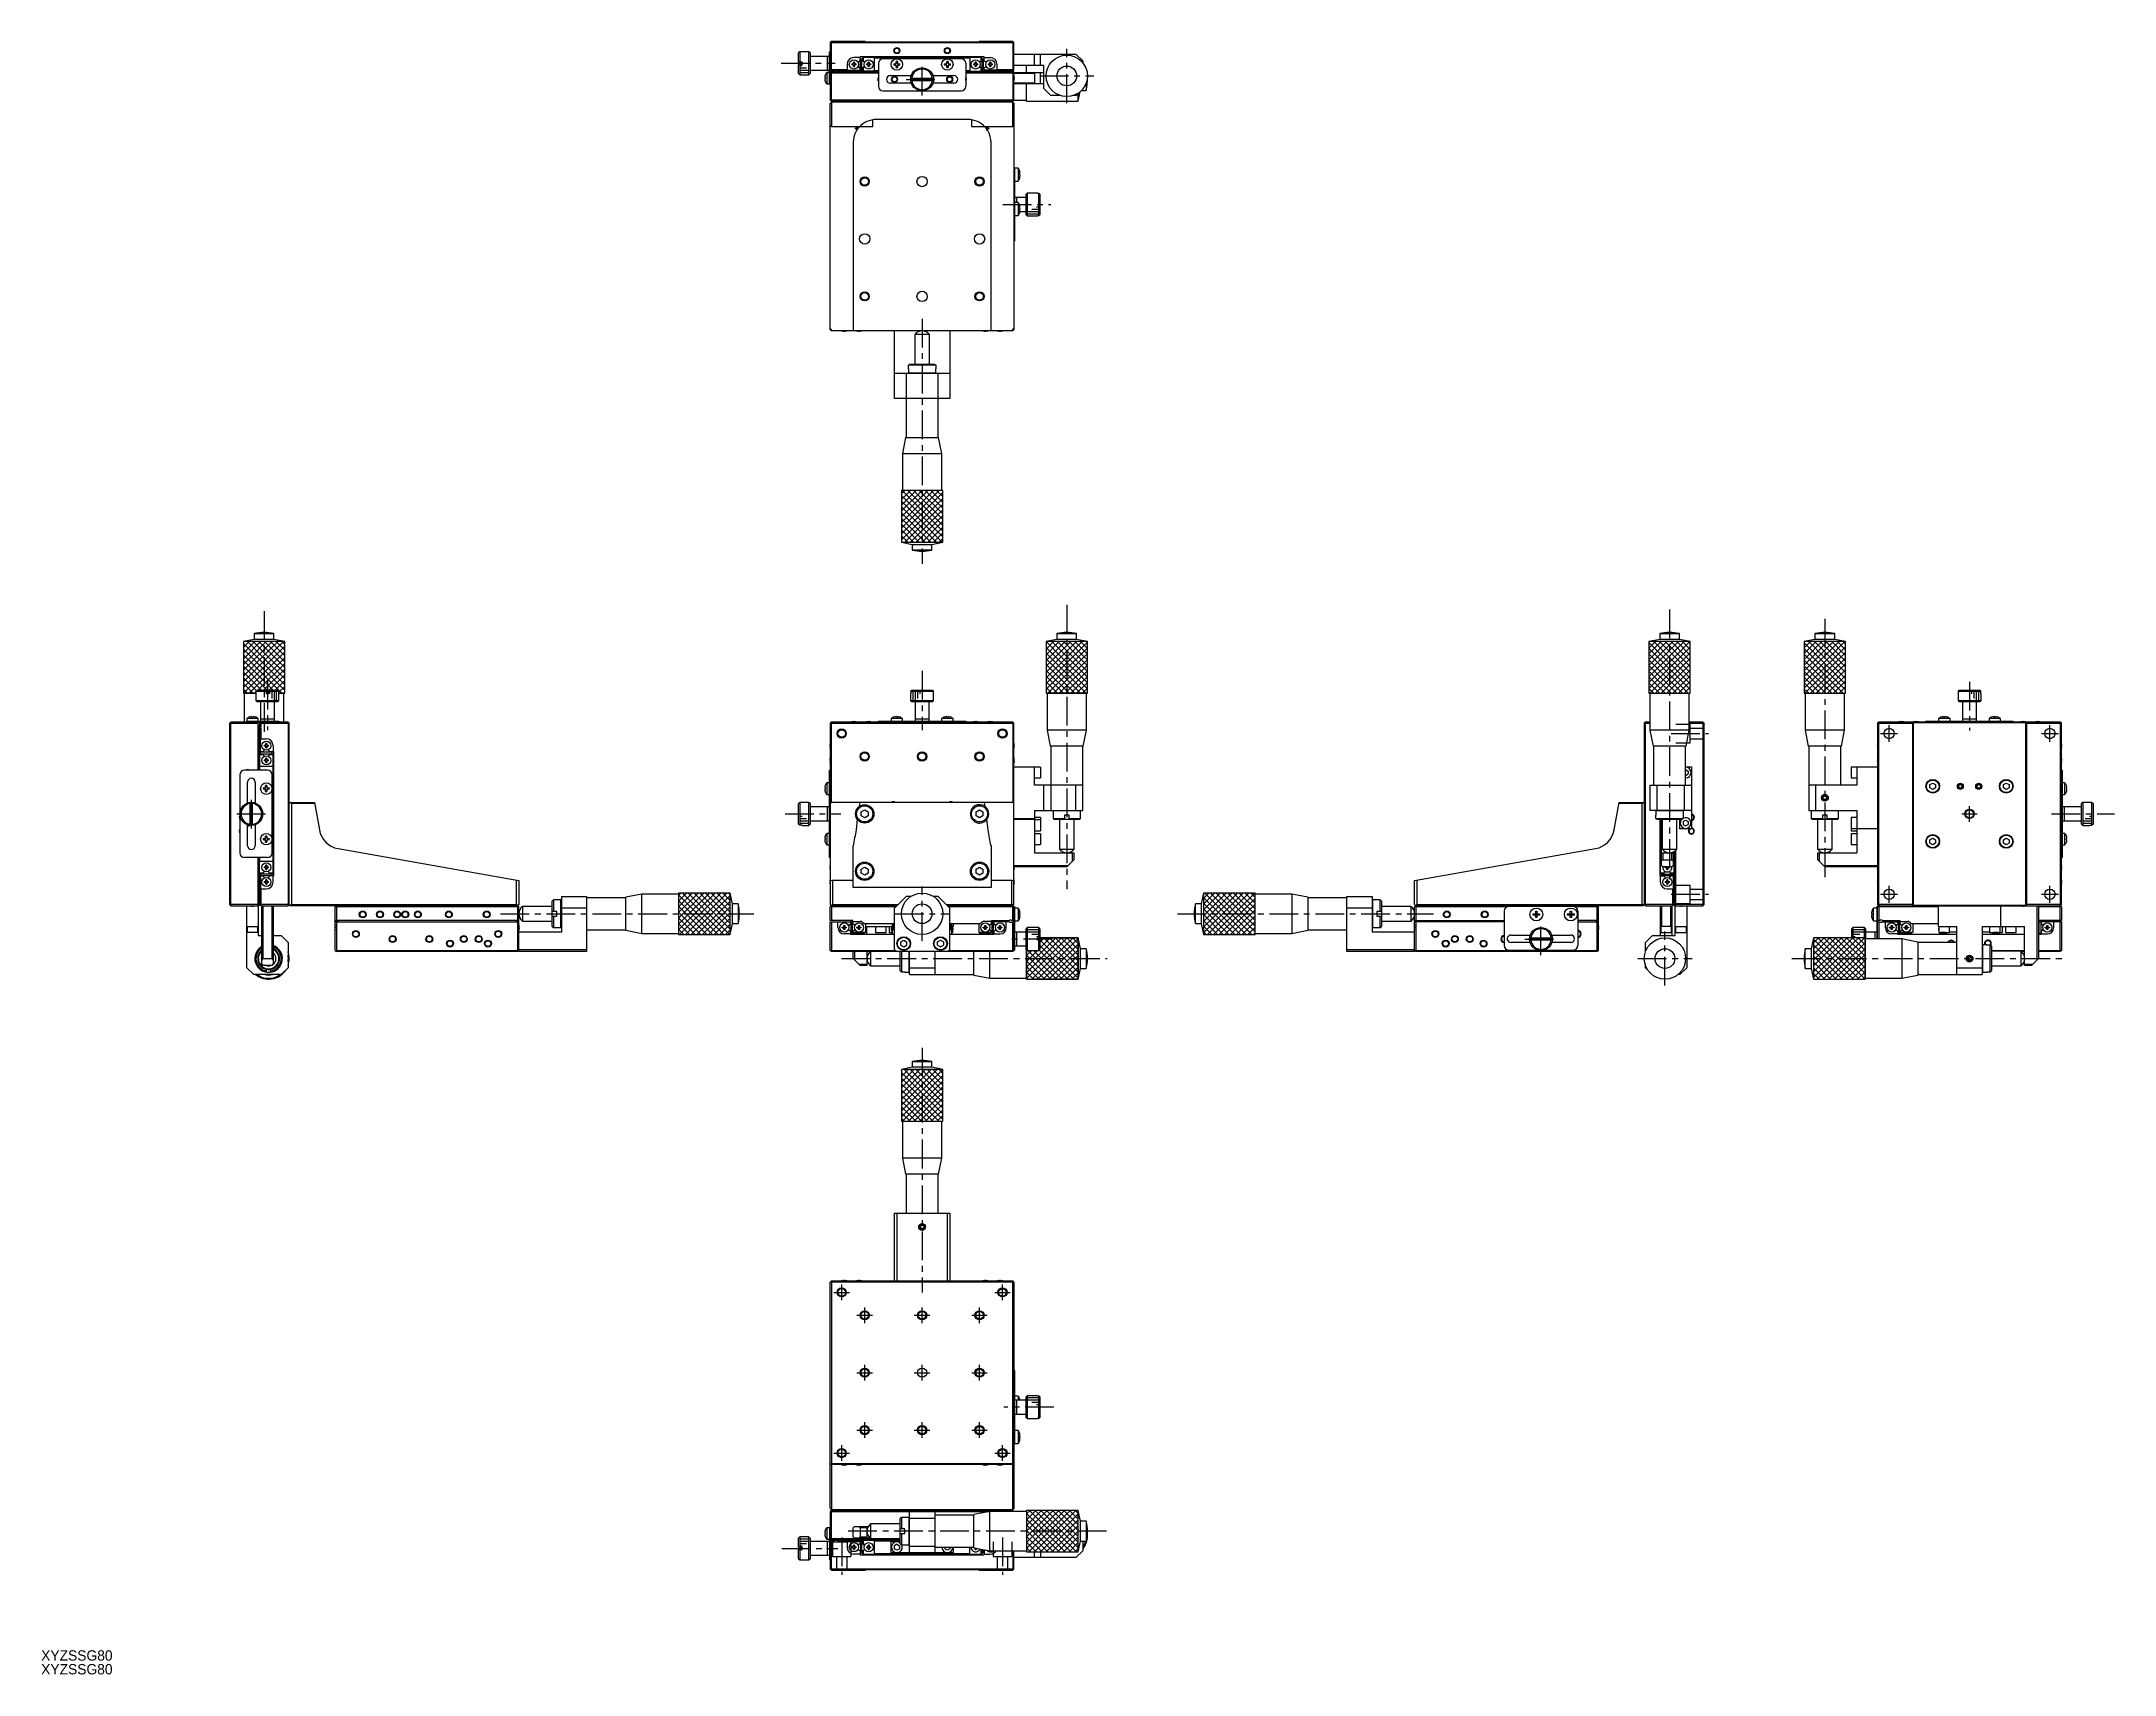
# Model space of a CAD drawing. Extents: x -490 to 413, y 14 to 725.
import ezdxf

# ---------------------------------------------------------------- set-up
doc = ezdxf.new("R2010")
doc.units = 0
doc.header["$LTSCALE"] = 10
doc.linetypes.add('CENTER', pattern=[2, 1.25, -0.25, 0.25, -0.25])
doc.linetypes.add('DASHED', pattern=[3.5, 2, -1.5])
doc.layers.get('0').update_dxf_attribs({"linetype": 'CONTINUOUS'})
doc.layers.add('CENTER', color=1, linetype='CENTER')
doc.styles.get("Standard").update_dxf_attribs({"font": 'FGP教科書体NT-M'})

msp = doc.modelspace()

# ---------------------------------------------------------------- texts
at = {"color": 7}
for p in [(-489.73449, 20.321551), (-489.73449, 14.321551)]:
    msp.add_text('XYZSSG80', height=4.5, dxfattribs=at).set_placement(p)

# ---------------------------------------------------------------- linework, layer by layer
at = {"color": 7, "linetype": 'CONTINUOUS'}
for p, q in [((-145.609832, 725.421487), (-146.109832, 724.921487)), ((-146.109832, 724.921487), (-146.109832, 699.921487)), ((-146.109832, 724.821487), (-145.609832, 724.821487)), ((-131.009832, 725.421487), (-145.609832, 725.421487)), ((-145.609832, 724.821487), (-145.509832, 724.921487)), ((-145.609832, 713.121487), (-145.609832, 724.821487)), ((-145.509832, 725.421487), (-145.509832, 724.921487)), ((-145.509832, 724.921487), (-66.709832, 724.921487)), ((-130.659832, 725.071487), (-131.009832, 725.421487)), ((-81.559832, 725.071487), (-130.659832, 725.071487)), ((-81.209832, 725.421487), (-81.559832, 725.071487)), ((-66.609832, 725.421487), (-81.209832, 725.421487)), ((-66.709832, 724.921487), (-66.709832, 725.421487)), ((-66.709832, 724.921487), (-66.609832, 724.821487)), ((-66.109832, 724.921487), (-66.609832, 725.421487)), ((-66.609832, 724.821487), (-66.109832, 724.821487)), ((-66.609832, 724.821487), (-66.609832, 713.121487)), ((-66.109832, 713.121487), (-66.109832, 724.921487)), ((-159.409832, 720.921487), (-159.909832, 720.421487)), ((-159.909832, 716.421145), (-159.909832, 720.421487)), ((-158.409832, 716.421942), (-159.909832, 716.421828)), ((-159.909832, 715.421828), (-158.409832, 715.421942)), ((-159.909832, 711.421487), (-159.909832, 715.421828)), ((-159.409832, 720.921487), (-159.409832, 716.421866)), ((-155.409832, 720.921487), (-159.409832, 720.921487)), ((-159.409832, 715.421866), (-159.409832, 710.921487)), ((-158.409832, 716.421866), (-158.409832, 715.421866)), ((-154.909832, 720.421487), (-155.409832, 720.921487)), ((-155.409832, 710.921487), (-155.409832, 720.921487)), ((-154.909832, 720.421487), (-154.909832, 711.421487)), ((-146.409832, 718.921487), (-154.909832, 718.921487)), ((-147.409832, 718.921487), (-147.409832, 712.921487)), ((-146.409832, 720.921487), (-146.109832, 720.921487)), ((-146.409832, 706.921487), (-146.409832, 720.921487)), ((-138.809832, 715.421487), (-138.809832, 712.921487)), ((-136.738541, 715.621487), (-136.009832, 715.621487)), ((-136.009832, 715.221487), (-136.738541, 715.221487)), ((-136.009832, 715.621487), (-136.009832, 716.350196)), ((-136.009832, 714.492778), (-136.009832, 715.221487)), ((-133.109832, 718.421487), (-135.809832, 718.421487)), ((-135.609832, 716.350196), (-135.609832, 715.621487)), ((-135.609832, 715.621487), (-134.881123, 715.621487)), ((-135.609832, 715.221487), (-135.609832, 714.492778)), ((-134.881123, 715.221487), (-135.609832, 715.221487)), ((-133.403582, 716.796302), (-133.109832, 716.965899)), ((-133.109832, 713.877075), (-133.403582, 714.046671)), ((-79.109832, 718.721487), (-133.109832, 718.721487)), ((-133.109832, 716.965899), (-133.109832, 718.721487)), ((-133.109832, 712.921487), (-133.109832, 713.877075)), ((-132.909834, 712.921487), (-132.909834, 717.921487)), ((-132.909832, 717.921487), (-132.309832, 717.921487)), ((-132.309832, 712.921487), (-132.309832, 717.921487)), ((-131.909832, 718.421487), (-132.109832, 718.221487)), ((-132.109832, 718.221487), (-132.109832, 716.965899)), ((-132.109832, 716.965899), (-131.816082, 716.796302)), ((-131.816082, 714.046671), (-132.109832, 713.877075)), ((-132.109832, 713.877075), (-132.109832, 712.621487)), ((-80.309832, 718.421487), (-131.909832, 718.421487)), ((-131.809832, 718.421487), (-131.809832, 716.792675)), ((-131.809832, 714.050299), (-131.809832, 712.421487)), ((-130.338541, 715.621487), (-129.609832, 715.621487)), ((-129.609832, 715.221487), (-130.338541, 715.221487)), ((-129.609832, 715.621487), (-129.609832, 716.350196)), ((-129.609832, 714.492778), (-129.609832, 715.221487)), ((-129.209832, 716.350196), (-129.209832, 715.621487)), ((-129.209832, 715.621487), (-128.481123, 715.621487)), ((-129.209832, 715.221487), (-129.209832, 714.492778)), ((-128.481123, 715.221487), (-129.209832, 715.221487)), ((-126.909832, 712.421487), (-126.909832, 718.421487)), ((-126.909832, 718.221487), (-85.309832, 718.221487)), ((-125.109832, 715.921487), (-125.109832, 705.921487)), ((-89.109832, 717.921487), (-123.109832, 717.921487)), ((-118.426077, 715.721487), (-117.409832, 715.721487)), ((-117.409832, 715.121487), (-118.426077, 715.121487)), ((-117.409832, 715.721487), (-117.409832, 716.737731)), ((-117.409832, 714.105242), (-117.409832, 715.121487)), ((-116.809832, 716.737731), (-116.809832, 715.721487)), ((-116.809832, 715.721487), (-115.793588, 715.721487)), ((-116.809832, 715.121487), (-116.809832, 714.105242)), ((-115.793588, 715.121487), (-116.809832, 715.121487)), ((-111.609832, 718.721487), (-111.609832, 718.421487)), ((-108.609832, 718.421487), (-108.609832, 718.721487)), ((-103.609832, 718.721487), (-103.609832, 718.421487)), ((-100.609832, 718.421487), (-100.609832, 718.721487)), ((-96.426077, 715.721487), (-95.409832, 715.721487)), ((-95.409832, 715.121487), (-96.426077, 715.121487)), ((-95.409832, 715.721487), (-95.409832, 716.737731)), ((-95.409832, 714.105242), (-95.409832, 715.121487)), ((-94.809832, 716.737731), (-94.809832, 715.721487)), ((-94.809832, 715.721487), (-93.793588, 715.721487)), ((-94.809832, 715.121487), (-94.809832, 714.105242)), ((-93.793588, 715.121487), (-94.809832, 715.121487)), ((-87.109832, 715.921487), (-87.109832, 705.921487)), ((-85.309832, 718.421487), (-85.309832, 712.421487)), ((-83.738541, 715.621487), (-83.009832, 715.621487)), ((-83.009832, 715.221487), (-83.738541, 715.221487)), ((-83.009832, 715.621487), (-83.009832, 716.350196)), ((-83.009832, 714.492778), (-83.009832, 715.221487)), ((-82.609832, 716.350196), (-82.609832, 715.621487)), ((-82.609832, 715.621487), (-81.881123, 715.621487)), ((-82.609832, 715.221487), (-82.609832, 714.492778)), ((-81.881123, 715.221487), (-82.609832, 715.221487)), ((-80.409832, 716.792675), (-80.409832, 718.421487)), ((-80.409832, 712.421487), (-80.409832, 714.050299)), ((-80.403582, 716.796302), (-80.109832, 716.965899)), ((-80.109832, 713.877075), (-80.403582, 714.046671)), ((-80.309832, 718.421487), (-80.109832, 718.221487)), ((-80.109832, 716.965899), (-80.109832, 718.221487)), ((-80.109832, 712.621487), (-80.109832, 713.877075)), ((-79.909834, 712.921487), (-79.909834, 717.921487)), ((-79.909832, 717.921487), (-79.309832, 717.921487)), ((-79.309832, 712.921487), (-79.309832, 717.921487)), ((-79.109832, 716.965899), (-79.109832, 718.721487)), ((-79.109832, 718.421487), (-76.409832, 718.421487)), ((-78.816082, 716.796302), (-79.109832, 716.965899)), ((-79.109832, 713.877075), (-78.816082, 714.046671)), ((-79.109832, 712.921487), (-79.109832, 713.877075)), ((-77.338541, 715.621487), (-76.609832, 715.621487)), ((-76.609832, 715.221487), (-77.338541, 715.221487)), ((-76.609832, 715.621487), (-76.609832, 716.350196)), ((-76.609832, 714.492778), (-76.609832, 715.221487)), ((-76.209832, 716.350196), (-76.209832, 715.621487)), ((-76.209832, 715.621487), (-75.481123, 715.621487)), ((-76.209832, 715.221487), (-76.209832, 714.492778)), ((-75.481123, 715.221487), (-76.209832, 715.221487)), ((-73.409832, 712.921487), (-73.409832, 715.421487)), ((-66.109832, 719.921487), (-39.109832, 719.921487)), ((-53.109832, 714.921487), (-66.109832, 714.921487)), ((-60.609832, 711.921487), (-60.609832, 714.921487)), ((-57.109832, 714.921487), (-57.109832, 719.921487)), ((-54.509832, 719.771487), (-57.109832, 719.771487)), ((-57.109832, 715.071487), (-54.509832, 715.071487)), ((-54.509832, 715.071487), (-54.509832, 719.771487)), ((-53.109832, 704.921487), (-53.109832, 714.921487)), ((-36.109832, 716.921487), (-39.109832, 719.921487)), ((-36.109832, 716.921487), (-36.109832, 716.078341)), ((-159.909832, 711.421487), (-159.409832, 710.921487)), ((-159.409832, 710.921487), (-155.409832, 710.921487)), ((-155.409832, 710.921487), (-154.909832, 711.421487)), ((-154.909832, 712.921487), (-146.409832, 712.921487)), ((-148.487269, 709.721487), (-148.275134, 709.721487)), ((-148.275134, 709.121487), (-148.487269, 709.121487)), ((-148.275134, 710.771487), (-148.275134, 710.737731)), ((-148.275134, 709.721487), (-148.275134, 709.121487)), ((-148.275134, 708.105242), (-148.275134, 708.071487)), ((-146.409832, 711.921487), (-147.632331, 711.921487)), ((-147.632331, 711.921487), (-147.632331, 706.921487)), ((-147.632331, 706.921487), (-146.109832, 706.921487)), ((-146.297308, 709.621487), (-146.165564, 709.621487)), ((-146.165564, 709.221487), (-146.297308, 709.221487)), ((-146.165564, 710.371487), (-146.165564, 710.350196)), ((-146.165564, 709.621487), (-146.165564, 709.221487)), ((-146.165564, 708.492778), (-146.165564, 708.471487)), ((-146.109832, 713.121487), (-145.909832, 712.921487)), ((-145.909832, 712.421487), (-146.109832, 712.221487)), ((-145.909832, 711.921487), (-146.109832, 711.721487)), ((-145.909832, 712.921487), (-144.27127, 712.921487)), ((-125.109832, 712.421487), (-145.909832, 712.421487)), ((-125.109832, 711.921487), (-145.909832, 711.921487)), ((-145.809832, 712.921487), (-145.609832, 713.121487)), ((-145.609832, 711.721487), (-145.809832, 711.921487)), ((-143.922082, 713.121487), (-145.609832, 713.121487)), ((-145.609832, 711.721487), (-125.109832, 711.721487)), ((-145.609832, 700.021487), (-145.609832, 711.721487)), ((-144.709832, 711.921487), (-144.709832, 712.421487)), ((-144.609832, 712.421487), (-144.409832, 712.221487)), ((-144.409832, 712.221487), (-125.109832, 712.221487)), ((-144.409832, 711.921487), (-144.409832, 712.221487)), ((-138.809832, 713.121487), (-143.297582, 713.121487)), ((-142.948394, 712.921487), (-133.109832, 712.921487)), ((-132.909832, 712.921487), (-132.309832, 712.921487)), ((-131.909832, 712.421487), (-132.109832, 712.621487)), ((-125.109832, 712.621487), (-126.909832, 712.621487)), ((-119.959832, 710.571487), (-110.829737, 710.571487)), ((-110.829737, 707.271487), (-119.959832, 707.271487)), ((-111.084769, 709.421487), (-101.134895, 709.421487)), ((-111.084769, 708.421487), (-101.134895, 708.421487)), ((-101.389928, 710.571487), (-92.259832, 710.571487)), ((-92.259832, 707.271487), (-101.389928, 707.271487)), ((-85.309832, 712.621487), (-87.109832, 712.621487)), ((-87.109832, 712.421487), (-66.309832, 712.421487)), ((-87.109832, 712.221487), (-67.809832, 712.221487)), ((-66.309832, 711.921487), (-87.109832, 711.921487)), ((-87.109832, 711.721487), (-66.609832, 711.721487)), ((-80.109832, 712.621487), (-80.309832, 712.421487)), ((-79.909832, 712.921487), (-79.309832, 712.921487)), ((-66.309832, 712.921487), (-79.109832, 712.921487)), ((-76.609832, 712.421487), (-76.609832, 712.921487)), ((-66.609832, 713.121487), (-73.409832, 713.121487)), ((-67.809832, 712.221487), (-67.609832, 712.421487)), ((-67.809832, 712.221487), (-67.809832, 711.921487)), ((-67.509832, 712.421487), (-67.509832, 711.921487)), ((-66.609832, 713.121487), (-66.409832, 712.921487)), ((-66.409832, 711.921487), (-66.609832, 711.721487)), ((-66.609832, 711.721487), (-66.609832, 700.021487)), ((-66.309832, 712.921487), (-66.109832, 713.121487)), ((-66.109832, 712.221487), (-66.309832, 712.421487)), ((-66.109832, 711.721487), (-66.309832, 711.921487)), ((-66.109832, 699.921487), (-66.109832, 712.221487)), ((-66.109832, 711.921487), (-53.109832, 711.921487)), ((-57.109832, 711.421487), (-66.109832, 711.421487)), ((-66.109832, 707.421487), (-57.109832, 707.421487)), ((-53.109832, 706.921487), (-66.109832, 706.921487)), ((-66.0541, 710.350196), (-66.0541, 710.371487)), ((-66.0541, 709.621487), (-65.922357, 709.621487)), ((-66.0541, 709.221487), (-66.0541, 709.621487)), ((-65.922357, 709.221487), (-66.0541, 709.221487)), ((-66.0541, 708.471487), (-66.0541, 708.492778)), ((-60.609832, 699.421487), (-60.609832, 706.921487)), ((-57.109832, 711.921487), (-57.109832, 706.921487)), ((-54.509832, 711.771487), (-57.109832, 711.771487)), ((-57.109832, 707.071487), (-54.509832, 707.071487)), ((-54.509832, 707.071487), (-54.509832, 711.771487)), ((-53.109832, 704.921487), (-50.109832, 701.921487)), ((-34.609832, 707.463447), (-34.609832, 704.121487)), ((-145.609832, 700.021487), (-146.109832, 700.021487)), ((-145.609832, 699.421487), (-146.109832, 699.921487)), ((-146.109832, 698.421487), (-145.109832, 699.421487)), ((-146.109832, 599.921487), (-146.109832, 698.421487)), ((-145.509832, 699.921487), (-145.609832, 700.021487)), ((-145.609832, 699.421487), (-66.609832, 699.421487)), ((-145.609832, 698.921487), (-145.609832, 688.421487)), ((-66.609832, 698.921487), (-145.609832, 698.921487)), ((-145.509832, 699.421487), (-145.509832, 699.921487)), ((-66.709832, 699.921487), (-145.509832, 699.921487)), ((-123.109832, 703.921487), (-89.109832, 703.921487)), ((-67.109832, 699.421487), (-66.109832, 698.421487)), ((-66.609832, 700.021487), (-66.709832, 699.921487)), ((-66.709832, 699.921487), (-66.709832, 699.421487)), ((-66.109832, 700.021487), (-66.609832, 700.021487)), ((-66.109832, 699.921487), (-66.609832, 699.421487)), ((-66.609832, 688.421487), (-66.609832, 698.921487)), ((-66.209832, 699.821487), (-60.609832, 699.821487)), ((-66.109832, 698.421487), (-66.109832, 599.921487)), ((-60.609832, 699.421487), (-38.109832, 699.421487)), ((-46.067872, 701.921487), (-50.109832, 701.921487)), ((-39.109832, 701.921487), (-40.151792, 701.921487)), ((-39.109832, 701.921487), (-38.05879, 702.972529)), ((-38.109832, 699.421487), (-37.2167, 703.619208)), ((-38.109832, 699.421487), (-38.109832, 702.938172)), ((-36.682547, 704.121487), (-34.609832, 704.121487)), ((-145.609832, 688.421487), (-146.109832, 688.333323)), ((-145.609832, 688.421487), (-127.609832, 688.421487)), ((-135.109832, 687.539852), (-135.098254, 687.593478)), ((-135.097183, 687.483805), (-135.109832, 687.539852)), ((-135.098254, 687.593478), (-135.063585, 687.646794)), ((-135.059316, 687.428113), (-135.097183, 687.483805)), ((-135.063585, 687.646794), (-135.006027, 687.69949)), ((-134.996469, 687.373127), (-135.059316, 687.428113)), ((-135.006027, 687.69949), (-134.925912, 687.751263)), ((-134.909042, 687.319196), (-134.996469, 687.373127)), ((-134.925912, 687.751263), (-134.823705, 687.801811)), ((-134.797586, 687.26666), (-134.909042, 687.319196)), ((-134.823705, 687.801811), (-134.699998, 687.850843)), ((-134.662807, 687.215853), (-134.797586, 687.26666)), ((-134.699998, 687.850843), (-134.555506, 687.898075)), ((-134.505556, 687.167094), (-134.662807, 687.215853)), ((-134.555506, 687.898075), (-134.391066, 687.943233)), ((-134.32683, 687.120693), (-134.505556, 687.167094)), ((-134.391066, 687.943233), (-134.20763, 687.986055)), ((-134.32683, 687.120693), (-133.567977, 688.083024)), ((-134.20763, 687.986055), (-134.006259, 688.026294)), ((-134.006259, 688.026294), (-133.788121, 688.063717)), ((-133.788121, 688.063717), (-133.554477, 688.098107)), ((-127.609832, 688.421487), (-127.609832, 691.308347)), ((-86.109832, 691.421487), (-126.109832, 691.421487)), ((-84.609832, 691.308347), (-84.609832, 688.421487)), ((-84.609832, 688.421487), (-66.609832, 688.421487)), ((-78.665187, 688.098107), (-78.431543, 688.063717)), ((-78.663265, 688.095963), (-77.892835, 687.120693)), ((-78.431543, 688.063717), (-78.213405, 688.026294)), ((-78.213405, 688.026294), (-78.012035, 687.986055)), ((-78.012035, 687.986055), (-77.828599, 687.943233)), ((-77.714108, 687.167094), (-77.892835, 687.120693)), ((-77.828599, 687.943233), (-77.664159, 687.898075)), ((-77.556858, 687.215853), (-77.714108, 687.167094)), ((-77.664159, 687.898075), (-77.519666, 687.850843)), ((-77.422078, 687.26666), (-77.556858, 687.215853)), ((-77.519666, 687.850843), (-77.395959, 687.801811)), ((-77.310622, 687.319196), (-77.422078, 687.26666)), ((-77.395959, 687.801811), (-77.293752, 687.751263)), ((-77.223195, 687.373127), (-77.310622, 687.319196)), ((-77.293752, 687.751263), (-77.213638, 687.69949)), ((-77.160349, 687.428113), (-77.223195, 687.373127)), ((-77.213638, 687.69949), (-77.15608, 687.646794)), ((-77.122481, 687.483805), (-77.160349, 687.428113)), ((-77.15608, 687.646794), (-77.121411, 687.593478)), ((-77.109832, 687.539852), (-77.122481, 687.483805)), ((-77.121411, 687.593478), (-77.109832, 687.539852)), ((-66.109832, 688.333323), (-66.609832, 688.421487)), ((-136.109832, 681.421487), (-136.109832, 599.421487)), ((-76.109832, 599.421487), (-76.109832, 681.421487)), ((-66.109832, 670.421487), (-65.809832, 670.421487)), ((-65.809832, 670.421487), (-65.809832, 638.421487)), ((-64.267369, 670.221487), (-65.809832, 670.221487)), ((-64.267369, 670.221487), (-64.267369, 664.621487)), ((-63.616628, 668.820626), (-63.610459, 668.823634)), ((-65.809832, 664.621487), (-64.267369, 664.621487)), ((-63.616628, 667.681487), (-63.423371, 667.681487)), ((-63.616628, 667.161487), (-63.616628, 667.681487)), ((-63.423371, 667.161487), (-63.616628, 667.161487)), ((-63.610459, 666.019339), (-63.616628, 666.022348)), ((-60.309832, 659.421487), (-60.809832, 658.921487)), ((-60.309832, 659.421487), (-60.309832, 649.421487)), ((-55.809832, 659.421487), (-60.309832, 659.421487)), ((-55.809832, 659.421487), (-55.809832, 659.405461)), ((-55.809832, 659.405461), (-55.309832, 659.405461)), ((-55.309832, 649.437512), (-55.309832, 659.405461)), ((-55.309832, 659.405461), (-54.809832, 658.903674)), ((-60.809832, 657.421487), (-65.809832, 657.421487)), ((-64.267369, 655.221487), (-65.809832, 655.221487)), ((-64.809832, 655.221487), (-64.809832, 657.421487)), ((-64.267369, 655.221487), (-64.267369, 649.621487)), ((-63.616628, 653.820626), (-63.610459, 653.823634)), ((-63.616628, 652.681487), (-63.423371, 652.681487)), ((-63.616628, 652.161487), (-63.616628, 652.681487)), ((-63.423371, 652.161487), (-63.616628, 652.161487)), ((-63.610459, 651.019339), (-63.616628, 651.022348)), ((-63.517757, 651.421487), (-60.809832, 651.421487)), ((-60.809832, 649.921487), (-60.809832, 658.921487)), ((-54.809832, 658.903674), (-54.809832, 649.9393)), ((-65.809832, 649.621487), (-64.267369, 649.621487)), ((-60.809832, 649.921487), (-60.309832, 649.421487)), ((-60.309832, 649.421487), (-55.809832, 649.421487)), ((-55.809832, 649.437512), (-55.809832, 649.421487)), ((-55.309832, 649.437512), (-55.809832, 649.437512)), ((-54.809832, 649.9393), (-55.309832, 649.437512)), ((-65.809832, 638.421487), (-66.109832, 638.421487)), ((-146.109832, 600.421487), (-145.109832, 599.421487)), ((-145.609832, 599.421487), (-146.109832, 599.921487)), ((-145.609832, 599.921487), (-145.859832, 599.671487)), ((-66.609832, 599.421487), (-145.609832, 599.421487)), ((-140.898448, 599.347343), (-140.896194, 599.351965)), ((-140.189832, 599.351965), (-139.829832, 599.351965)), ((-140.189832, 599.231628), (-140.189832, 599.351965)), ((-139.829832, 599.351965), (-139.829832, 599.231628)), ((-139.123471, 599.351965), (-139.121216, 599.347343)), ((-134.498448, 599.347343), (-134.496194, 599.351965)), ((-133.789832, 599.351965), (-133.429832, 599.351965)), ((-133.789832, 599.231628), (-133.789832, 599.351965)), ((-133.429832, 599.351965), (-133.429832, 599.231628)), ((-132.723471, 599.351965), (-132.721216, 599.347343)), ((-118.109832, 569.921487), (-118.109832, 599.421487)), ((-102.934832, 597.854307), (-109.284832, 597.854307)), ((-109.284832, 597.854307), (-109.284832, 584.921487)), ((-102.934832, 584.921487), (-102.934832, 597.854307)), ((-94.109832, 599.421487), (-94.109832, 569.921487)), ((-79.498448, 599.347343), (-79.496194, 599.351965)), ((-78.789832, 599.351965), (-78.429832, 599.351965)), ((-78.789832, 599.231628), (-78.789832, 599.351965)), ((-78.429832, 599.351965), (-78.429832, 599.231628)), ((-77.723471, 599.351965), (-77.721216, 599.347343)), ((-73.098448, 599.347343), (-73.096194, 599.351965)), ((-72.389832, 599.351965), (-72.029832, 599.351965)), ((-72.389832, 599.231628), (-72.389832, 599.351965)), ((-72.029832, 599.351965), (-72.029832, 599.231628)), ((-71.323471, 599.351965), (-71.321216, 599.347343)), ((-67.109832, 599.421487), (-66.109832, 600.421487)), ((-66.359832, 599.671487), (-66.609832, 599.921487)), ((-66.609832, 599.421487), (-66.109832, 599.921487)), ((-118.109832, 580.921487), (-94.109832, 580.921487)), ((-113.109832, 580.921487), (-113.109832, 552.921487)), ((-112.109832, 582.921487), (-112.025912, 582.921487)), ((-112.109832, 582.921487), (-112.109832, 581.121487)), ((-112.109832, 581.121487), (-100.109832, 581.121487)), ((-112.109832, 581.121487), (-111.909832, 580.921487)), ((-112.025912, 584.421487), (-111.518159, 584.921487)), ((-112.025912, 582.921487), (-112.025912, 584.421487)), ((-100.193752, 584.421487), (-112.025912, 584.421487)), ((-111.518159, 584.921487), (-100.701505, 584.921487)), ((-100.701505, 584.921487), (-100.193752, 584.421487)), ((-100.309832, 580.921487), (-100.109832, 581.121487)), ((-100.193752, 584.421487), (-100.193752, 582.921487)), ((-100.193752, 582.921487), (-100.109832, 582.921487)), ((-100.109832, 581.121487), (-100.109832, 582.921487)), ((-99.109832, 552.921487), (-99.109832, 580.921487)), ((-94.109832, 569.921487), (-118.109832, 569.921487)), ((-113.309832, 552.921487), (-114.709832, 545.921487)), ((-113.309832, 552.921487), (-98.909832, 552.921487)), ((-97.509832, 545.921487), (-98.909832, 552.921487)), ((-114.709832, 545.921487), (-114.709832, 529.921487)), ((-114.709832, 545.921487), (-97.509832, 545.921487)), ((-97.509832, 529.921487), (-97.509832, 545.921487)), ((-97.109832, 529.921487), (-115.109832, 529.921487)), ((-115.109832, 529.921487), (-115.109832, 507.421487)), ((-97.109832, 507.421487), (-97.109832, 529.921487)), ((-115.109832, 507.421487), (-97.109832, 507.421487)), ((-115.109832, 507.421487), (-110.409832, 506.421487)), ((-110.409832, 506.421487), (-101.809832, 506.421487)), ((-110.409832, 506.421487), (-110.409832, 503.921487)), ((-101.809832, 506.421487), (-97.109832, 507.421487)), ((-101.809832, 503.921487), (-101.809832, 506.421487)), ((-101.809832, 503.921487), (-110.409832, 503.921487)), ((-396.988673, 465.056108), (-401.688673, 464.056108)), ((-383.688673, 464.056108), (-401.688673, 464.056108)), ((-401.688673, 464.056108), (-401.688673, 441.556108)), ((-396.988673, 467.556108), (-388.388673, 467.556108)), ((-396.988673, 467.556108), (-396.988673, 465.056108)), ((-388.388673, 465.056108), (-396.988673, 465.056108)), ((-388.388673, 465.056108), (-388.388673, 467.556108)), ((-383.688673, 464.056108), (-388.388673, 465.056108)), ((-383.688673, 441.556108), (-383.688673, 464.056108)), ((-47.409832, 465.056108), (-52.109832, 464.056108)), ((-52.109832, 464.056108), (-52.109832, 441.556108)), ((-34.109832, 464.056108), (-52.109832, 464.056108)), ((-47.409832, 467.556108), (-38.809832, 467.556108)), ((-47.409832, 467.556108), (-47.409832, 465.056108)), ((-38.809832, 465.056108), (-47.409832, 465.056108)), ((-38.809832, 465.056108), (-38.809832, 467.556108)), ((-34.109832, 464.056108), (-38.809832, 465.056108)), ((-34.109832, 441.556108), (-34.109832, 464.056108)), ((215.076444, 465.056108), (210.376444, 464.056108)), ((228.376444, 464.056108), (210.376444, 464.056108)), ((210.376444, 464.056108), (210.376444, 441.556108)), ((215.076444, 467.556108), (223.676444, 467.556108)), ((215.076444, 467.556108), (215.076444, 465.056108)), ((223.676444, 465.056108), (215.076444, 465.056108)), ((223.676444, 465.056108), (223.676444, 467.556108)), ((228.376444, 464.056108), (223.676444, 465.056108)), ((228.376444, 441.556108), (228.376444, 464.056108)), ((282.696087, 465.056108), (277.996087, 464.056108)), ((295.996087, 464.056108), (277.996087, 464.056108)), ((277.996087, 464.056108), (277.996087, 441.556108)), ((282.696087, 467.556108), (282.696087, 465.056108)), ((282.696087, 467.556108), (291.296087, 467.556108)), ((291.296087, 465.056108), (282.696087, 465.056108)), ((291.296087, 465.056108), (291.296087, 467.556108)), ((295.996087, 464.056108), (291.296087, 465.056108)), ((295.996087, 441.556108), (295.996087, 464.056108)), ((-395.688673, 442.856108), (-396.188673, 442.356108)), ((-391.688673, 442.356108), (-396.188673, 442.356108)), ((-396.188673, 442.356108), (-396.188673, 438.356108)), ((-395.688673, 442.856108), (-391.688673, 442.856108)), ((-391.688673, 442.856108), (-391.688673, 441.356108)), ((-390.688673, 442.856108), (-386.688673, 442.856108)), ((-390.688673, 441.356108), (-390.688673, 442.856108)), ((-386.188673, 442.356108), (-390.688673, 442.356108)), ((-386.188673, 442.356108), (-386.688673, 442.856108)), ((-386.188673, 438.356108), (-386.188673, 442.356108)), ((-111.084769, 442.356108), (-110.581968, 442.856108)), ((-111.084769, 442.356108), (-111.084769, 441.356108)), ((-101.134895, 442.356108), (-111.084769, 442.356108)), ((-110.581968, 442.856108), (-101.637696, 442.856108)), ((-101.637696, 442.856108), (-101.134895, 442.356108)), ((-101.134895, 441.356108), (-101.134895, 442.356108)), ((345.02115, 442.356108), (345.523951, 442.856108)), ((345.02115, 442.356108), (345.02115, 441.356108)), ((354.971024, 442.356108), (345.02115, 442.356108)), ((345.523951, 442.856108), (354.468223, 442.856108)), ((354.468223, 442.856108), (354.971024, 442.356108)), ((354.971024, 441.356108), (354.971024, 442.356108)), ((-396.188673, 441.556108), (-401.688673, 441.556108)), ((-401.288673, 441.556108), (-401.288673, 429.056108)), ((-396.188673, 438.356108), (-386.188673, 438.356108)), ((-396.188673, 438.356108), (-395.688673, 437.856108)), ((-386.688673, 437.856108), (-395.688673, 437.856108)), ((-394.188673, 437.856108), (-394.188673, 429.356108)), ((-390.688673, 441.556108), (-391.688673, 441.556108)), ((-390.688673, 441.356108), (-391.688673, 441.356108)), ((-388.188673, 429.356108), (-388.188673, 437.856108)), ((-386.688673, 437.856108), (-386.188673, 438.356108)), ((-383.688673, 441.556108), (-386.188673, 441.556108)), ((-384.088673, 429.056108), (-384.088673, 441.556108)), ((-111.084769, 441.356108), (-111.109832, 441.356108)), ((-111.109832, 441.356108), (-111.109832, 438.356108)), ((-111.109832, 438.356108), (-101.109832, 438.356108)), ((-111.109832, 438.356108), (-110.609832, 437.856108)), ((-101.609832, 437.856108), (-110.609832, 437.856108)), ((-109.109832, 437.856108), (-109.109832, 429.356108)), ((-103.109832, 429.356108), (-103.109832, 437.856108)), ((-101.609832, 437.856108), (-101.109832, 438.356108)), ((-101.109832, 441.356108), (-101.134895, 441.356108)), ((-101.109832, 438.356108), (-101.109832, 441.356108)), ((-34.109832, 441.556108), (-52.109832, 441.556108)), ((-51.709832, 441.556108), (-51.709832, 425.556108)), ((-34.509832, 425.556108), (-34.509832, 441.556108)), ((210.376444, 441.556108), (228.376444, 441.556108)), ((210.776444, 441.556108), (210.776444, 425.556108)), ((227.976444, 425.556108), (227.976444, 441.556108)), ((277.996087, 441.556108), (295.996087, 441.556108)), ((278.396087, 441.556108), (278.396087, 425.556108)), ((295.596087, 425.556108), (295.596087, 441.556108)), ((345.02115, 441.356108), (344.996087, 441.356108)), ((344.996087, 441.356108), (344.996087, 438.356108)), ((344.996087, 438.356108), (354.996087, 438.356108)), ((344.996087, 438.356108), (345.496087, 437.856108)), ((354.496087, 437.856108), (345.496087, 437.856108)), ((346.996087, 437.856108), (346.996087, 429.356108)), ((352.996087, 429.356108), (352.996087, 437.856108)), ((354.496087, 437.856108), (354.996087, 438.356108)), ((354.996087, 441.356108), (354.971024, 441.356108)), ((354.996087, 438.356108), (354.996087, 441.356108)), ((-407.688673, 428.556108), (-407.188673, 429.056108)), ((-407.688673, 428.556108), (-407.688673, 349.556108)), ((-407.688673, 428.456108), (-407.188673, 428.456108)), ((-382.188673, 429.056108), (-407.188673, 429.056108)), ((-407.188673, 428.456108), (-407.088673, 428.556108)), ((-407.188673, 349.656108), (-407.188673, 428.456108)), ((-407.088673, 428.556108), (-407.088673, 429.056108)), ((-407.088673, 428.556108), (-395.388673, 428.556108)), ((-395.188673, 430.578607), (-400.188673, 430.578607)), ((-400.188673, 430.578607), (-400.188673, 429.056108)), ((-400.188673, 429.356108), (-386.188673, 429.356108)), ((-399.004918, 431.22141), (-399.038673, 431.22141)), ((-398.617382, 429.11184), (-398.638673, 429.11184)), ((-397.988673, 431.22141), (-397.988673, 431.433544)), ((-397.388673, 431.22141), (-397.988673, 431.22141)), ((-397.888673, 429.11184), (-397.888673, 429.243583)), ((-397.488673, 429.11184), (-397.888673, 429.11184)), ((-397.488673, 429.243583), (-397.488673, 429.11184)), ((-397.388673, 431.433544), (-397.388673, 431.22141)), ((-396.738673, 429.11184), (-396.759965, 429.11184)), ((-396.338673, 431.22141), (-396.372429, 431.22141)), ((-395.188673, 428.856108), (-395.388673, 429.056108)), ((-395.388673, 428.556108), (-395.188673, 428.756108)), ((-395.388673, 428.556108), (-395.388673, 408.056108)), ((-395.188673, 429.356108), (-395.188673, 430.578607)), ((-395.188673, 408.056108), (-395.188673, 428.856108)), ((-395.188673, 427.656108), (-394.688673, 427.656108)), ((-395.188673, 427.356108), (-394.888673, 427.356108)), ((-394.688673, 428.856108), (-394.888673, 429.056108)), ((-394.688673, 427.556108), (-394.888673, 427.356108)), ((-394.888673, 427.356108), (-394.888673, 408.056108)), ((-394.688673, 428.856108), (-394.688673, 408.056108)), ((-394.188673, 425.556108), (-394.688673, 425.556108)), ((-388.188673, 430.356108), (-394.188673, 430.356108)), ((-393.988673, 429.056108), (-394.188673, 428.856108)), ((-394.188673, 428.856108), (-394.188673, 427.217546)), ((-394.188673, 428.756108), (-393.988673, 428.556108)), ((-394.188673, 416.056108), (-394.188673, 425.89467)), ((-393.988673, 426.868358), (-393.988673, 428.556108)), ((-393.988673, 428.556108), (-382.288673, 428.556108)), ((-393.988673, 421.756108), (-393.988673, 426.243858)), ((-386.188673, 429.356108), (-386.188673, 429.056108)), ((-382.288673, 429.056108), (-382.288673, 428.556108)), ((-382.288673, 428.556108), (-382.188673, 428.456108)), ((-381.688673, 428.556108), (-382.188673, 429.056108)), ((-381.688673, 428.456108), (-382.188673, 428.456108)), ((-382.188673, 428.456108), (-382.188673, 349.656108)), ((-381.688673, 349.556108), (-381.688673, 428.556108)), ((-145.609832, 429.056108), (-146.109832, 428.556108)), ((-146.109832, 428.556108), (-146.109832, 349.556108)), ((-145.609832, 428.456108), (-146.109832, 428.456108)), ((-66.609832, 429.056108), (-145.609832, 429.056108)), ((-145.609832, 428.456108), (-145.509832, 428.556108)), ((-145.609832, 394.056108), (-145.609832, 428.456108)), ((-145.509832, 428.556108), (-145.509832, 429.056108)), ((-145.509832, 428.556108), (-66.709832, 428.556108)), ((-136.738541, 429.11184), (-136.759832, 429.11184)), ((-136.009832, 429.11184), (-136.009832, 429.243583)), ((-135.609832, 429.11184), (-136.009832, 429.11184)), ((-135.609832, 429.243583), (-135.609832, 429.11184)), ((-134.859832, 429.11184), (-134.881123, 429.11184)), ((-130.338541, 429.11184), (-130.359832, 429.11184)), ((-129.609832, 429.11184), (-129.609832, 429.243583)), ((-129.209832, 429.11184), (-129.609832, 429.11184)), ((-129.209832, 429.243583), (-129.209832, 429.11184)), ((-128.459832, 429.11184), (-128.481123, 429.11184)), ((-125.109832, 429.056108), (-125.109832, 429.356108)), ((-125.109832, 429.356108), (-87.109832, 429.356108)), ((-114.609832, 430.578607), (-119.609832, 430.578607)), ((-119.609832, 430.578607), (-119.609832, 429.356108)), ((-118.426077, 431.22141), (-118.459832, 431.22141)), ((-117.409832, 431.22141), (-117.409832, 431.433544)), ((-116.809832, 431.22141), (-117.409832, 431.22141)), ((-116.809832, 431.433544), (-116.809832, 431.22141)), ((-115.759832, 431.22141), (-115.793588, 431.22141)), ((-114.609832, 429.356108), (-114.609832, 430.578607)), ((-103.109832, 430.356108), (-109.109832, 430.356108)), ((-92.609832, 430.578607), (-97.609832, 430.578607)), ((-97.609832, 430.578607), (-97.609832, 429.356108)), ((-96.426077, 431.22141), (-96.459832, 431.22141)), ((-95.409832, 431.22141), (-95.409832, 431.433544)), ((-94.809832, 431.22141), (-95.409832, 431.22141)), ((-94.809832, 431.433544), (-94.809832, 431.22141)), ((-93.759832, 431.22141), (-93.793588, 431.22141)), ((-92.609832, 429.356108), (-92.609832, 430.578607)), ((-87.109832, 429.356108), (-87.109832, 429.056108)), ((-83.738541, 429.11184), (-83.759832, 429.11184)), ((-83.009832, 429.11184), (-83.009832, 429.243583)), ((-82.609832, 429.11184), (-83.009832, 429.11184)), ((-82.609832, 429.243583), (-82.609832, 429.11184)), ((-81.859832, 429.11184), (-81.881123, 429.11184)), ((-77.338541, 429.11184), (-77.359832, 429.11184)), ((-76.609832, 429.11184), (-76.609832, 429.243583)), ((-76.209832, 429.11184), (-76.609832, 429.11184)), ((-76.209832, 429.243583), (-76.209832, 429.11184)), ((-75.459832, 429.11184), (-75.481123, 429.11184)), ((-66.709832, 429.056108), (-66.709832, 428.556108)), ((-66.709832, 428.556108), (-66.609832, 428.456108)), ((-66.109832, 428.556108), (-66.609832, 429.056108)), ((-66.109832, 428.456108), (-66.609832, 428.456108)), ((-66.609832, 428.456108), (-66.609832, 394.056108)), ((-66.109832, 349.556108), (-66.109832, 428.556108)), ((-34.509832, 425.556108), (-51.709832, 425.556108)), ((-51.709832, 425.556108), (-50.309832, 418.556108)), ((-35.909832, 418.556108), (-34.509832, 425.556108)), ((208.876444, 429.056108), (208.376444, 428.556108)), ((208.376444, 428.556108), (208.376444, 349.556108)), ((208.876444, 428.456108), (208.376444, 428.456108)), ((210.776444, 429.056108), (208.876444, 429.056108)), ((208.876444, 428.456108), (208.976444, 428.556108)), ((208.876444, 349.656108), (208.876444, 428.456108)), ((208.976444, 428.556108), (208.976444, 429.056108)), ((208.976444, 428.556108), (210.776444, 428.556108)), ((227.976444, 425.556108), (210.776444, 425.556108)), ((210.776444, 425.556108), (212.176444, 418.556108)), ((226.576444, 418.556108), (227.976444, 425.556108)), ((233.876444, 429.056108), (227.976444, 429.056108)), ((227.976444, 428.556108), (233.776444, 428.556108)), ((233.776444, 429.056108), (233.776444, 428.556108)), ((233.776444, 428.556108), (233.876444, 428.456108)), ((233.876444, 429.056108), (234.376444, 428.556108)), ((233.876444, 428.456108), (233.876444, 349.656108)), ((233.876444, 428.456108), (234.376444, 428.456108)), ((234.376444, 349.556108), (234.376444, 428.556108)), ((278.396087, 425.556108), (279.796087, 418.556108)), ((295.596087, 425.556108), (278.396087, 425.556108)), ((294.196087, 418.556108), (295.596087, 425.556108)), ((310.496087, 429.056108), (309.996087, 428.556108)), ((309.996087, 428.556108), (309.996087, 349.556108)), ((309.996087, 428.456108), (310.496087, 428.456108)), ((389.496087, 429.056108), (310.496087, 429.056108)), ((310.496087, 428.456108), (310.596087, 428.556108)), ((310.496087, 349.656108), (310.496087, 428.456108)), ((310.596087, 429.056108), (310.596087, 428.556108)), ((310.596087, 428.556108), (325.096087, 428.556108)), ((319.367378, 429.11184), (319.346087, 429.11184)), ((320.096087, 429.11184), (320.096087, 429.243583)), ((320.496087, 429.11184), (320.096087, 429.11184)), ((320.496087, 429.243583), (320.496087, 429.11184)), ((321.246087, 429.11184), (321.224796, 429.11184)), ((325.096087, 428.556108), (325.446087, 428.906108)), ((325.096087, 428.556108), (325.096087, 349.556108)), ((325.446087, 428.906108), (374.546087, 428.906108)), ((325.446087, 428.906108), (325.446087, 349.206108)), ((325.767378, 429.11184), (325.746087, 429.11184)), ((326.496087, 429.11184), (326.496087, 429.243583)), ((326.896087, 429.11184), (326.496087, 429.11184)), ((326.896087, 429.243583), (326.896087, 429.11184)), ((327.646087, 429.11184), (327.624796, 429.11184)), ((330.996087, 429.056108), (330.996087, 429.356108)), ((330.996087, 429.356108), (368.996087, 429.356108)), ((336.496087, 430.578607), (336.496087, 429.356108)), ((341.496087, 430.578607), (336.496087, 430.578607)), ((337.679842, 431.22141), (337.646087, 431.22141)), ((338.696087, 431.22141), (338.696087, 431.433544)), ((339.296087, 431.22141), (338.696087, 431.22141)), ((339.296087, 431.433544), (339.296087, 431.22141)), ((340.346087, 431.22141), (340.312331, 431.22141)), ((341.496087, 429.356108), (341.496087, 430.578607)), ((352.996087, 430.356108), (346.996087, 430.356108)), ((358.496087, 430.578607), (358.496087, 429.356108)), ((363.496087, 430.578607), (358.496087, 430.578607)), ((359.679842, 431.22141), (359.646087, 431.22141)), ((360.696087, 431.22141), (360.696087, 431.433544)), ((361.296087, 431.22141), (360.696087, 431.22141)), ((361.296087, 431.433544), (361.296087, 431.22141)), ((362.346087, 431.22141), (362.312331, 431.22141)), ((363.496087, 429.356108), (363.496087, 430.578607)), ((368.996087, 429.356108), (368.996087, 429.056108)), ((372.367378, 429.11184), (372.346087, 429.11184)), ((373.096087, 429.11184), (373.096087, 429.243583)), ((373.496087, 429.11184), (373.096087, 429.11184)), ((373.496087, 429.243583), (373.496087, 429.11184)), ((374.246087, 429.11184), (374.224796, 429.11184)), ((374.546087, 428.906108), (374.896087, 428.556108)), ((374.546087, 349.206108), (374.546087, 428.906108)), ((374.896087, 428.556108), (389.396087, 428.556108)), ((374.896087, 349.556108), (374.896087, 428.556108)), ((378.767378, 429.11184), (378.746087, 429.11184)), ((379.496087, 429.11184), (379.496087, 429.243583)), ((379.896087, 429.11184), (379.496087, 429.11184)), ((379.896087, 429.243583), (379.896087, 429.11184)), ((380.646087, 429.11184), (380.624796, 429.11184)), ((389.396087, 428.556108), (389.396087, 429.056108)), ((389.396087, 428.556108), (389.496087, 428.456108)), ((389.996087, 428.556108), (389.496087, 429.056108)), ((389.496087, 428.456108), (389.496087, 349.656108)), ((389.496087, 428.456108), (389.996087, 428.456108)), ((389.996087, 349.556108), (389.996087, 428.556108)), ((-394.188673, 418.556108), (-394.688673, 418.556108)), ((-394.188673, 421.756108), (-391.688673, 421.756108)), ((-393.233085, 416.056108), (-394.188673, 416.056108)), ((-389.188673, 415.856108), (-394.188673, 415.856108)), ((-394.188673, 415.256108), (-394.188673, 415.856108)), ((-393.063489, 416.349858), (-393.233085, 416.056108)), ((-392.617382, 418.956108), (-391.888673, 418.956108)), ((-391.888673, 418.556108), (-392.617382, 418.556108)), ((-391.888673, 418.956108), (-391.888673, 419.684816)), ((-391.888673, 417.827399), (-391.888673, 418.556108)), ((-391.488673, 419.684816), (-391.488673, 418.956108)), ((-391.488673, 418.956108), (-390.759965, 418.956108)), ((-391.488673, 418.556108), (-391.488673, 417.827399)), ((-390.759965, 418.556108), (-391.488673, 418.556108)), ((-390.144261, 416.056108), (-390.313858, 416.349858)), ((-388.388673, 416.056108), (-390.144261, 416.056108)), ((-389.188673, 415.256108), (-389.188673, 415.856108)), ((-388.688673, 418.756108), (-388.688673, 416.056108)), ((-388.388673, 362.056108), (-388.388673, 416.056108)), ((-146.297308, 418.956108), (-146.165564, 418.956108)), ((-146.165564, 418.556108), (-146.297308, 418.556108)), ((-146.165564, 419.706108), (-146.165564, 419.684816)), ((-146.165564, 418.956108), (-146.165564, 418.556108)), ((-146.165564, 417.827399), (-146.165564, 417.806108)), ((-66.0541, 419.684816), (-66.0541, 419.706108)), ((-66.0541, 418.956108), (-65.922357, 418.956108)), ((-66.0541, 418.556108), (-66.0541, 418.956108)), ((-65.922357, 418.556108), (-66.0541, 418.556108)), ((-66.0541, 417.806108), (-66.0541, 417.827399)), ((-35.909832, 418.556108), (-50.309832, 418.556108)), ((-50.109832, 418.556108), (-50.109832, 390.556108)), ((-36.109832, 390.556108), (-36.109832, 418.556108)), ((226.576444, 418.556108), (212.176444, 418.556108)), ((212.376444, 418.556108), (212.376444, 401.556108)), ((226.376444, 401.556108), (226.376444, 418.556108)), ((294.196087, 418.556108), (279.796087, 418.556108)), ((279.996087, 418.556108), (279.996087, 390.556108)), ((293.996087, 401.556108), (293.996087, 418.556108)), ((309.808611, 418.956108), (309.940354, 418.956108)), ((309.940354, 418.556108), (309.808611, 418.556108)), ((309.940354, 419.706108), (309.940354, 419.684816)), ((309.940354, 418.956108), (309.940354, 418.556108)), ((309.940354, 417.827399), (309.940354, 417.806108)), ((390.051819, 419.684816), (390.051819, 419.706108)), ((390.051819, 418.956108), (390.183562, 418.956108)), ((390.051819, 418.556108), (390.051819, 418.956108)), ((390.183562, 418.556108), (390.051819, 418.556108)), ((390.051819, 417.806108), (390.051819, 417.827399)), ((-391.188673, 408.056108), (-401.188673, 408.056108)), ((-394.688673, 414.856108), (-394.488673, 415.056108)), ((-393.059861, 414.756108), (-394.688673, 414.756108)), ((-394.688673, 409.856108), (-388.688673, 409.856108)), ((-393.233085, 415.056108), (-394.488673, 415.056108)), ((-394.488673, 408.056108), (-394.488673, 409.856108)), ((-394.188673, 415.256108), (-389.188673, 415.256108)), ((-393.063489, 414.762358), (-393.233085, 415.056108)), ((-392.617382, 412.556108), (-391.888673, 412.556108)), ((-391.888673, 412.156108), (-392.617382, 412.156108)), ((-391.888673, 412.556108), (-391.888673, 413.284816)), ((-391.888673, 411.427399), (-391.888673, 412.156108)), ((-391.488673, 413.284816), (-391.488673, 412.556108)), ((-391.488673, 412.556108), (-390.759965, 412.556108)), ((-391.488673, 412.156108), (-391.488673, 411.427399)), ((-390.759965, 412.156108), (-391.488673, 412.156108)), ((-388.688673, 414.756108), (-390.317485, 414.756108)), ((-390.144261, 415.056108), (-390.313858, 414.762358)), ((-388.888673, 415.056108), (-390.144261, 415.056108)), ((-388.688673, 414.856108), (-388.888673, 415.056108)), ((-388.888673, 409.856108), (-388.888673, 368.256108)), ((-388.688673, 363.256108), (-388.688673, 414.856108)), ((-146.409832, 408.056108), (-146.109832, 408.056108)), ((-146.409832, 370.056108), (-146.409832, 408.056108)), ((-146.297308, 412.556108), (-146.165564, 412.556108)), ((-146.165564, 412.156108), (-146.297308, 412.156108)), ((-146.165564, 413.306108), (-146.165564, 413.284816)), ((-146.165564, 412.556108), (-146.165564, 412.156108)), ((-146.165564, 411.427399), (-146.165564, 411.406108)), ((-66.109832, 409.556108), (-57.109832, 409.556108)), ((-66.0541, 413.284816), (-66.0541, 413.306108)), ((-66.0541, 412.556108), (-65.922357, 412.556108)), ((-66.0541, 412.156108), (-66.0541, 412.556108)), ((-65.922357, 412.156108), (-66.0541, 412.156108)), ((-66.0541, 411.406108), (-66.0541, 411.427399)), ((-57.109832, 401.556108), (-57.109832, 409.556108)), ((-54.509832, 409.406108), (-57.109832, 409.406108)), ((-54.509832, 409.406108), (-54.509832, 404.706108)), ((226.376444, 409.556108), (228.876444, 409.556108)), ((226.376444, 408.326278), (227.476444, 407.691193)), ((226.376444, 405.785937), (227.476444, 406.421022)), ((227.476444, 407.691193), (227.476444, 406.421022)), ((228.876444, 409.556108), (228.876444, 382.556108)), ((300.996087, 409.406108), (298.396087, 409.406108)), ((298.396087, 409.406108), (298.396087, 404.706108)), ((300.996087, 409.556108), (300.996087, 401.556108)), ((300.996087, 409.556108), (309.996087, 409.556108)), ((309.808611, 412.556108), (309.940354, 412.556108)), ((309.940354, 412.156108), (309.808611, 412.156108)), ((309.940354, 413.306108), (309.940354, 413.284816)), ((309.940354, 412.556108), (309.940354, 412.156108)), ((309.940354, 411.427399), (309.940354, 411.406108)), ((389.996087, 408.056108), (390.296087, 408.056108)), ((390.051819, 413.284816), (390.051819, 413.306108)), ((390.051819, 412.556108), (390.183562, 412.556108)), ((390.051819, 412.156108), (390.051819, 412.556108)), ((390.183562, 412.156108), (390.051819, 412.156108)), ((390.051819, 411.406108), (390.051819, 411.427399)), ((390.296087, 408.056108), (390.296087, 370.056108)), ((-403.188673, 406.056108), (-403.188673, 372.056108)), ((-399.838673, 393.776012), (-399.838673, 402.906108)), ((-396.538673, 402.906108), (-396.538673, 393.776012)), ((-393.004918, 400.356108), (-391.988673, 400.356108)), ((-391.988673, 399.756108), (-393.004918, 399.756108)), ((-391.988673, 400.356108), (-391.988673, 401.372352)), ((-391.988673, 398.739863), (-391.988673, 399.756108)), ((-391.388673, 401.372352), (-391.388673, 400.356108)), ((-391.388673, 400.356108), (-390.372429, 400.356108)), ((-391.388673, 399.756108), (-391.388673, 398.739863)), ((-390.372429, 399.756108), (-391.388673, 399.756108)), ((-389.188673, 372.056108), (-389.188673, 406.056108)), ((-388.388673, 401.556108), (-388.688673, 401.556108)), ((-148.487269, 400.356108), (-148.275134, 400.356108)), ((-148.275134, 399.756108), (-148.487269, 399.756108)), ((-148.275134, 401.406108), (-148.275134, 401.372352)), ((-148.275134, 400.356108), (-148.275134, 399.756108)), ((-148.275134, 398.739863), (-148.275134, 398.706108)), ((-147.632331, 402.556108), (-147.632331, 397.556108)), ((-146.409832, 402.556108), (-147.632331, 402.556108)), ((-147.632331, 397.556108), (-146.409832, 397.556108)), ((-57.109832, 404.706108), (-54.509832, 404.706108)), ((-36.109832, 401.556108), (-57.109832, 401.556108)), ((-53.109832, 390.556108), (-53.109832, 401.556108)), ((-39.109832, 390.556108), (-39.109832, 401.556108)), ((210.876444, 390.556108), (210.876444, 401.556108)), ((210.876444, 401.556108), (228.876444, 401.556108)), ((213.876444, 401.556108), (213.876444, 390.556108)), ((225.876444, 390.556108), (225.876444, 401.556108)), ((300.996087, 401.556108), (279.996087, 401.556108)), ((282.996087, 401.556108), (282.996087, 390.556108)), ((298.396087, 404.706108), (300.996087, 404.706108)), ((332.746087, 401.777796), (333.996087, 402.499483)), ((332.746087, 400.33442), (332.746087, 401.777796)), ((333.996087, 399.612732), (332.746087, 400.33442)), ((333.996087, 402.499483), (335.246087, 401.777796)), ((335.246087, 400.33442), (333.996087, 399.612732)), ((335.246087, 401.777796), (335.246087, 400.33442)), ((364.746087, 401.777796), (365.996087, 402.499483)), ((364.746087, 400.33442), (364.746087, 401.777796)), ((365.996087, 399.612732), (364.746087, 400.33442)), ((365.996087, 402.499483), (367.246087, 401.777796)), ((367.246087, 400.33442), (365.996087, 399.612732)), ((367.246087, 401.777796), (367.246087, 400.33442)), ((391.518586, 402.556108), (390.296087, 402.556108)), ((390.296087, 397.556108), (391.518586, 397.556108)), ((391.518586, 397.556108), (391.518586, 402.556108)), ((392.161389, 401.372352), (392.161389, 401.406108)), ((392.161389, 400.356108), (392.373523, 400.356108)), ((392.161389, 399.756108), (392.161389, 400.356108)), ((392.373523, 399.756108), (392.161389, 399.756108)), ((392.161389, 398.706108), (392.161389, 398.739863)), ((-398.688294, 384.081132), (-398.689053, 394.031007)), ((-397.688294, 384.081209), (-397.689046, 394.031083)), ((-388.388673, 394.556108), (-388.688673, 394.556108)), ((-388.688673, 391.556108), (-388.388673, 391.556108)), ((-388.688673, 390.556108), (-388.388673, 390.556108)), ((-388.388673, 390.356108), (-388.688673, 390.356108)), ((-381.188673, 394.056108), (-381.688673, 393.556108)), ((-380.688673, 393.556108), (-381.188673, 394.056108)), ((-381.188673, 394.056108), (-370.688673, 394.056108)), ((-370.60051, 393.556108), (-380.688673, 393.556108)), ((-380.688673, 393.556108), (-380.688673, 349.556108)), ((-370.688673, 394.056108), (-368.572999, 382.057457)), ((-159.909832, 393.528282), (-159.409832, 394.031083)), ((-159.909832, 384.58401), (-159.909832, 393.528282)), ((-159.409832, 394.031083), (-159.409832, 384.081209)), ((-158.409832, 394.031083), (-159.409832, 394.031083)), ((-158.409832, 394.056108), (-158.409832, 394.031083)), ((-155.409832, 394.056108), (-158.409832, 394.056108)), ((-155.409832, 384.056108), (-155.409832, 394.056108)), ((-154.909832, 393.556108), (-155.409832, 394.056108)), ((-154.909832, 393.556108), (-154.909832, 384.556108)), ((-146.409832, 392.056108), (-154.909832, 392.056108)), ((-147.409832, 392.056108), (-147.409832, 386.056108)), ((-145.609832, 394.056108), (-146.109832, 393.556108)), ((-66.609832, 394.056108), (-145.609832, 394.056108)), ((-133.251261, 394.056108), (-133.554477, 392.222132)), ((-132.609832, 389.922133), (-131.109832, 390.788158)), ((-132.609832, 388.190082), (-132.609832, 389.922133)), ((-131.109832, 387.324057), (-132.609832, 388.190082)), ((-131.109832, 390.788158), (-129.609832, 389.922133)), ((-129.609832, 388.190082), (-131.109832, 387.324057)), ((-129.609832, 389.922133), (-129.609832, 388.190082)), ((-93.542611, 394.056108), (-93.553499, 394.129697)), ((-82.609832, 389.922133), (-81.109832, 390.788158)), ((-82.609832, 388.190082), (-82.609832, 389.922133)), ((-81.109832, 387.324057), (-82.609832, 388.190082)), ((-81.109832, 390.788158), (-79.609832, 389.922133)), ((-79.609832, 388.190082), (-81.109832, 387.324057)), ((-79.609832, 389.922133), (-79.609832, 388.190082)), ((-78.665187, 392.222132), (-78.968404, 394.056108)), ((-66.109832, 393.556108), (-66.609832, 394.056108)), ((-57.109832, 390.556108), (-57.109832, 372.056108)), ((-57.109832, 390.556108), (-36.109832, 390.556108)), ((-48.909832, 390.556108), (-49.109832, 390.356108)), ((-37.109832, 390.356108), (-49.109832, 390.356108)), ((-49.109832, 390.356108), (-49.109832, 387.056108)), ((-42.109832, 388.556108), (-44.109832, 388.556108)), ((-44.109832, 388.556108), (-44.109832, 386.556108)), ((-42.109832, 386.556108), (-42.109832, 388.556108)), ((-37.109832, 390.356108), (-37.309832, 390.556108)), ((-37.109832, 387.056108), (-37.109832, 390.356108)), ((195.26077, 382.057457), (197.376444, 394.056108)), ((207.376444, 393.556108), (197.288281, 393.556108)), ((197.376444, 394.056108), (207.876444, 394.056108)), ((207.876444, 394.056108), (207.376444, 393.556108)), ((207.376444, 349.556108), (207.376444, 393.556108)), ((208.376444, 393.556108), (207.876444, 394.056108)), ((228.876444, 390.556108), (210.876444, 390.556108)), ((213.576444, 390.556108), (213.376444, 390.356108)), ((225.376444, 390.356108), (213.376444, 390.356108)), ((213.376444, 390.356108), (213.376444, 388.556108)), ((213.460365, 388.556108), (213.376444, 388.556108)), ((213.460365, 387.056108), (213.460365, 388.556108)), ((225.376444, 390.356108), (225.176444, 390.556108)), ((225.376444, 388.556108), (225.292524, 388.556108)), ((225.292524, 388.556108), (225.292524, 387.056108)), ((225.376444, 388.556108), (225.376444, 390.356108)), ((279.996087, 390.556108), (300.996087, 390.556108)), ((281.196087, 390.556108), (280.996087, 390.356108)), ((280.996087, 390.356108), (280.996087, 387.056108)), ((292.996087, 390.356108), (280.996087, 390.356108)), ((287.996087, 388.556108), (285.996087, 388.556108)), ((285.996087, 388.556108), (285.996087, 386.556108)), ((286.246087, 396.48912), (286.996087, 396.922133)), ((286.246087, 395.623095), (286.246087, 396.48912)), ((286.996087, 395.190082), (286.246087, 395.623095)), ((286.996087, 396.922133), (287.746087, 396.48912)), ((287.746087, 395.623095), (286.996087, 395.190082)), ((287.746087, 396.48912), (287.746087, 395.623095)), ((287.996087, 386.556108), (287.996087, 388.556108)), ((292.996087, 390.356108), (292.796087, 390.556108)), ((292.996087, 387.056108), (292.996087, 390.356108)), ((300.996087, 390.556108), (300.996087, 372.056108)), ((398.796087, 392.056108), (390.296087, 392.056108)), ((391.296087, 386.056108), (391.296087, 392.056108)), ((399.296087, 394.056108), (398.796087, 393.556108)), ((398.796087, 384.556108), (398.796087, 393.556108)), ((399.296087, 394.056108), (399.296087, 384.056108)), ((402.296087, 394.056108), (399.296087, 394.056108)), ((402.296087, 394.031007), (402.296087, 394.056108)), ((403.296087, 394.031007), (402.296087, 394.031007)), ((403.296087, 384.081132), (403.296087, 394.031007)), ((403.296087, 394.031007), (403.796087, 393.528206)), ((403.796087, 393.528206), (403.796087, 384.583934)), ((-399.838673, 375.206108), (-399.838673, 384.336203)), ((-396.538673, 384.336203), (-396.538673, 375.206108)), ((-391.988673, 378.356108), (-391.988673, 379.372352)), ((-391.388673, 379.372352), (-391.388673, 378.356108)), ((-388.688673, 387.056108), (-388.388673, 387.056108)), ((-388.388673, 386.556108), (-388.688673, 386.556108)), ((-388.688673, 383.556108), (-388.388673, 383.556108)), ((-159.409832, 384.081209), (-159.909832, 384.58401)), ((-158.409832, 384.081132), (-159.409832, 384.081132)), ((-158.409832, 384.081209), (-158.409832, 384.056108)), ((-158.409832, 384.056108), (-155.409832, 384.056108)), ((-155.409832, 384.056108), (-154.909832, 384.556108)), ((-154.909832, 386.056108), (-146.409832, 386.056108)), ((-148.275134, 379.406108), (-148.275134, 379.372352)), ((-147.632331, 380.556108), (-147.632331, 375.556108)), ((-146.409832, 380.556108), (-147.632331, 380.556108)), ((-134.32683, 386.67894), (-134.835855, 382.057459)), ((-77.38381, 382.057459), (-77.892835, 386.67894)), ((-66.109832, 387.056108), (-57.109832, 387.056108)), ((-57.109832, 386.556108), (-66.109832, 386.556108)), ((-54.509832, 387.406108), (-57.109832, 387.406108)), ((-54.509832, 386.406108), (-57.109832, 386.406108)), ((-57.109832, 381.706108), (-54.509832, 381.706108)), ((-54.509832, 380.406108), (-57.109832, 380.406108)), ((-54.509832, 387.406108), (-54.509832, 381.706108)), ((-54.509832, 380.406108), (-54.509832, 375.706108)), ((-49.109832, 387.056108), (-44.109832, 387.056108)), ((-49.109832, 387.056108), (-48.609832, 386.556108)), ((-37.609832, 386.556108), (-48.609832, 386.556108)), ((-46.284832, 386.556108), (-46.284832, 373.623287)), ((-42.109832, 387.056108), (-37.109832, 387.056108)), ((-39.934832, 373.623287), (-39.934832, 386.556108)), ((-37.609832, 386.556108), (-37.109832, 387.056108)), ((213.460365, 387.056108), (225.292524, 387.056108)), ((213.968117, 386.556108), (213.460365, 387.056108)), ((224.784771, 386.556108), (213.968117, 386.556108)), ((215.076444, 386.556108), (215.076444, 362.056108)), ((215.076444, 383.556108), (215.376444, 383.556108)), ((215.376444, 363.256108), (215.376444, 386.556108)), ((215.576444, 368.256108), (215.576444, 386.556108)), ((215.876444, 366.556108), (215.876444, 386.556108)), ((216.201444, 386.556108), (216.201444, 373.623287)), ((222.551444, 373.623287), (222.551444, 386.556108)), ((223.876444, 382.556108), (223.876444, 386.556108)), ((228.876444, 382.556108), (223.876444, 382.556108)), ((225.292524, 387.056108), (224.784771, 386.556108)), ((225.276444, 385.691193), (226.376444, 386.326278)), ((225.276444, 385.691193), (225.276444, 384.421022)), ((225.276444, 384.421022), (226.376444, 383.785937)), ((226.376444, 386.326278), (227.476444, 385.691193)), ((226.376444, 383.785937), (227.476444, 384.421022)), ((227.476444, 385.691193), (227.476444, 384.421022)), ((280.996087, 387.056108), (285.996087, 387.056108)), ((280.996087, 387.056108), (281.496087, 386.556108)), ((292.496087, 386.556108), (281.496087, 386.556108)), ((283.821087, 386.556108), (283.821087, 373.623287)), ((287.996087, 387.056108), (292.996087, 387.056108)), ((290.171087, 373.623287), (290.171087, 386.556108)), ((292.496087, 386.556108), (292.996087, 387.056108)), ((300.996087, 387.406108), (298.396087, 387.406108)), ((298.396087, 387.406108), (298.396087, 381.706108)), ((298.396087, 382.706108), (300.996087, 382.706108)), ((298.396087, 381.706108), (300.996087, 381.706108)), ((300.996087, 380.406108), (298.396087, 380.406108)), ((298.396087, 380.406108), (298.396087, 375.706108)), ((309.996087, 382.556108), (300.996087, 382.556108)), ((390.296087, 386.056108), (398.796087, 386.056108)), ((391.518586, 380.556108), (390.296087, 380.556108)), ((391.518586, 375.556108), (391.518586, 380.556108)), ((392.161389, 379.372352), (392.161389, 379.406108)), ((398.796087, 384.556108), (399.296087, 384.056108)), ((399.296087, 384.056108), (402.296087, 384.056108)), ((402.296087, 384.056108), (402.296087, 384.081132)), ((402.296087, 384.081132), (403.296087, 384.081132)), ((403.796087, 384.583934), (403.296087, 384.081132)), ((-393.004918, 378.356108), (-391.988673, 378.356108)), ((-391.988673, 377.756108), (-393.004918, 377.756108)), ((-391.988673, 376.739863), (-391.988673, 377.756108)), ((-391.388673, 378.356108), (-390.372429, 378.356108)), ((-391.388673, 377.756108), (-391.388673, 376.739863)), ((-390.372429, 377.756108), (-391.388673, 377.756108)), ((-360.461392, 373.945865), (-281.688673, 360.056108)), ((-148.487269, 378.356108), (-148.275134, 378.356108)), ((-148.275134, 377.756108), (-148.487269, 377.756108)), ((-148.275134, 378.356108), (-148.275134, 377.756108)), ((-148.275134, 376.739863), (-148.275134, 376.706108)), ((-147.632331, 375.556108), (-146.409832, 375.556108)), ((-136.109832, 357.056108), (-136.109832, 375.112866)), ((-76.109832, 375.112866), (-76.109832, 357.056108)), ((-57.109832, 375.706108), (-54.509832, 375.706108)), ((-57.109832, 372.056108), (-40.109832, 372.056108)), ((-46.284832, 373.623287), (-39.934832, 373.623287)), ((-40.609832, 368.556108), (-40.609832, 372.056108)), ((-40.109832, 372.056108), (-40.109832, 369.056108)), ((108.376444, 360.056108), (187.149163, 373.945865)), ((215.876444, 372.056108), (220.876444, 372.056108)), ((216.201444, 373.623287), (222.551444, 373.623287)), ((216.376444, 372.056108), (216.376444, 369.056108)), ((220.376444, 369.056108), (220.376444, 372.056108)), ((220.876444, 372.348165), (220.876444, 366.556108)), ((221.176444, 372.48415), (221.176444, 368.256108)), ((221.376444, 349.256108), (221.376444, 372.592162)), ((221.576444, 350.756108), (221.576444, 372.715605)), ((221.876444, 372.933765), (221.876444, 349.256108)), ((222.076444, 349.556108), (222.076444, 373.104993)), ((283.821087, 373.623287), (290.171087, 373.623287)), ((283.996087, 369.056108), (283.996087, 372.056108)), ((283.996087, 372.056108), (300.996087, 372.056108)), ((284.496087, 372.056108), (284.496087, 368.556108)), ((298.396087, 375.706108), (300.996087, 375.706108)), ((332.746087, 377.777796), (333.996087, 378.499483)), ((332.746087, 376.33442), (332.746087, 377.777796)), ((333.996087, 375.612732), (332.746087, 376.33442)), ((333.996087, 378.499483), (335.246087, 377.777796)), ((335.246087, 376.33442), (333.996087, 375.612732)), ((335.246087, 377.777796), (335.246087, 376.33442)), ((364.746087, 377.777796), (365.996087, 378.499483)), ((364.746087, 376.33442), (364.746087, 377.777796)), ((365.996087, 375.612732), (364.746087, 376.33442)), ((365.996087, 378.499483), (367.246087, 377.777796)), ((367.246087, 376.33442), (365.996087, 375.612732)), ((367.246087, 377.777796), (367.246087, 376.33442)), ((390.296087, 375.556108), (391.518586, 375.556108)), ((392.161389, 378.356108), (392.373523, 378.356108)), ((392.161389, 377.756108), (392.161389, 378.356108)), ((392.373523, 377.756108), (392.161389, 377.756108)), ((392.161389, 376.706108), (392.161389, 376.739863)), ((-391.188673, 370.056108), (-401.188673, 370.056108)), ((-395.388673, 370.056108), (-395.388673, 349.556108)), ((-395.188673, 349.256108), (-395.188673, 370.056108)), ((-394.888673, 370.056108), (-394.888673, 350.756108)), ((-394.688673, 349.256108), (-394.688673, 370.056108)), ((-388.688673, 368.256108), (-394.688673, 368.256108)), ((-394.688673, 363.356108), (-393.059861, 363.356108)), ((-394.488673, 363.056108), (-394.688673, 363.256108)), ((-394.488673, 368.256108), (-394.488673, 370.056108)), ((-394.488673, 363.056108), (-393.233085, 363.056108)), ((-389.188673, 362.856108), (-394.188673, 362.856108)), ((-394.188673, 362.256108), (-394.188673, 362.856108)), ((-394.188673, 362.256108), (-389.188673, 362.256108)), ((-393.233085, 362.056108), (-394.188673, 362.056108)), ((-394.188673, 362.056108), (-394.188673, 349.256108)), ((-393.233085, 363.056108), (-393.063489, 363.349858)), ((-393.063489, 361.762358), (-393.233085, 362.056108)), ((-392.617382, 365.956108), (-391.888673, 365.956108)), ((-391.888673, 365.556108), (-392.617382, 365.556108)), ((-391.888673, 365.956108), (-391.888673, 366.684816)), ((-391.888673, 364.827399), (-391.888673, 365.556108)), ((-391.488673, 366.684816), (-391.488673, 365.956108)), ((-391.488673, 365.956108), (-390.759965, 365.956108)), ((-391.488673, 365.556108), (-391.488673, 364.827399)), ((-390.759965, 365.556108), (-391.488673, 365.556108)), ((-390.317485, 363.356108), (-388.688673, 363.356108)), ((-390.313858, 363.349858), (-390.144261, 363.056108)), ((-390.144261, 362.056108), (-390.313858, 361.762358)), ((-390.144261, 363.056108), (-388.888673, 363.056108)), ((-388.388673, 362.056108), (-390.144261, 362.056108)), ((-389.188673, 362.256108), (-389.188673, 362.856108)), ((-388.688673, 363.256108), (-388.888673, 363.056108)), ((-388.688673, 359.356108), (-388.688673, 362.056108)), ((-146.109832, 370.056108), (-146.409832, 370.056108)), ((-146.297308, 365.956108), (-146.165564, 365.956108)), ((-146.165564, 365.556108), (-146.297308, 365.556108)), ((-146.165564, 366.706108), (-146.165564, 366.684816)), ((-146.165564, 365.956108), (-146.165564, 365.556108)), ((-146.165564, 364.827399), (-146.165564, 364.806108)), ((-132.609832, 364.922133), (-131.109832, 365.788158)), ((-132.609832, 363.190082), (-132.609832, 364.922133)), ((-131.109832, 362.324057), (-132.609832, 363.190082)), ((-131.109832, 365.788158), (-129.609832, 364.922133)), ((-129.609832, 363.190082), (-131.109832, 362.324057)), ((-129.609832, 364.922133), (-129.609832, 363.190082)), ((-82.609832, 364.922133), (-81.109832, 365.788158)), ((-82.609832, 363.190082), (-82.609832, 364.922133)), ((-81.109832, 362.324057), (-82.609832, 363.190082)), ((-81.109832, 365.788158), (-79.609832, 364.922133)), ((-79.609832, 363.190082), (-81.109832, 362.324057)), ((-79.609832, 364.922133), (-79.609832, 363.190082)), ((-66.109832, 366.556108), (-42.609832, 366.556108)), ((-43.109832, 366.056108), (-66.109832, 366.056108)), ((-66.0541, 365.956108), (-65.922357, 365.956108)), ((-66.0541, 365.556108), (-66.0541, 365.956108)), ((-65.922357, 365.556108), (-66.0541, 365.556108)), ((-66.0541, 364.806108), (-66.0541, 364.827399)), ((-40.109832, 369.056108), (-43.109832, 366.056108)), ((215.076444, 362.056108), (216.832032, 362.056108)), ((215.876444, 368.256108), (215.376444, 368.256108)), ((215.376444, 363.356108), (217.005256, 363.356108)), ((215.376444, 363.256108), (215.576444, 363.056108)), ((215.376444, 359.356108), (215.376444, 362.056108)), ((215.576444, 363.056108), (216.832032, 363.056108)), ((216.376444, 369.056108), (215.876444, 368.556108)), ((215.876444, 366.556108), (216.376444, 366.056108)), ((215.876444, 362.85611), (220.876444, 362.85611)), ((215.876444, 362.856108), (215.876444, 362.256108)), ((215.876444, 362.256108), (220.876444, 362.256108)), ((216.376444, 369.056108), (220.376444, 369.056108)), ((220.376444, 366.056108), (216.376444, 366.056108)), ((216.832032, 363.056108), (217.001629, 363.349858)), ((216.832032, 362.056108), (217.001629, 361.762358)), ((217.447736, 365.956108), (218.176444, 365.956108)), ((218.176444, 365.556108), (217.447736, 365.556108)), ((218.176444, 365.956108), (218.176444, 366.056108)), ((218.176444, 364.827399), (218.176444, 365.556108)), ((218.576444, 366.056108), (218.576444, 365.956108)), ((218.576444, 365.956108), (219.305153, 365.956108)), ((218.576444, 365.556108), (218.576444, 364.827399)), ((219.305153, 365.556108), (218.576444, 365.556108)), ((219.747632, 363.356108), (221.376444, 363.356108)), ((219.75126, 363.349858), (219.920856, 363.056108)), ((219.75126, 361.762358), (219.920856, 362.056108)), ((219.920856, 363.056108), (221.176444, 363.056108)), ((219.920856, 362.056108), (220.876444, 362.056108)), ((220.876444, 368.556108), (220.376444, 369.056108)), ((220.376444, 366.056108), (220.876444, 366.556108)), ((220.876444, 368.256108), (221.376444, 368.256108)), ((220.876444, 362.256108), (220.876444, 362.856108)), ((220.876444, 362.056108), (220.876444, 349.256108)), ((221.176444, 363.056108), (221.376444, 363.256108)), ((286.996087, 366.056108), (283.996087, 369.056108)), ((286.496087, 366.556108), (309.996087, 366.556108)), ((309.996087, 366.056108), (286.996087, 366.056108)), ((309.808611, 365.956108), (309.940354, 365.956108)), ((309.940354, 365.556108), (309.808611, 365.556108)), ((309.940354, 365.956108), (309.940354, 365.556108)), ((309.940354, 364.827399), (309.940354, 364.806108)), ((390.296087, 370.056108), (389.996087, 370.056108)), ((390.051819, 366.684816), (390.051819, 366.706108)), ((390.051819, 365.956108), (390.183562, 365.956108)), ((390.051819, 365.556108), (390.051819, 365.956108)), ((390.183562, 365.556108), (390.051819, 365.556108)), ((390.051819, 364.806108), (390.051819, 364.827399)), ((-394.188673, 356.356108), (-391.688673, 356.356108)), ((-393.988673, 349.556108), (-393.988673, 356.356108)), ((-392.617382, 359.556108), (-391.888673, 359.556108)), ((-391.888673, 359.156108), (-392.617382, 359.156108)), ((-391.888673, 359.556108), (-391.888673, 360.284816)), ((-391.888673, 358.427399), (-391.888673, 359.156108)), ((-391.488673, 360.284816), (-391.488673, 359.556108)), ((-391.488673, 359.556108), (-390.759965, 359.556108)), ((-391.488673, 359.156108), (-391.488673, 358.427399)), ((-390.759965, 359.156108), (-391.488673, 359.156108)), ((-282.688673, 349.556108), (-282.688673, 360.232435)), ((-281.688673, 360.056108), (-281.688673, 349.556108)), ((-263.188673, 353.056108), (-252.188673, 353.056108)), ((-263.188673, 353.056108), (-263.188673, 337.556108)), ((-252.188673, 353.056108), (-252.188673, 329.056108)), ((-235.188673, 352.556108), (-252.188673, 352.556108)), ((-228.188673, 354.156108), (-235.188673, 352.756108)), ((-235.188673, 338.356108), (-235.188673, 352.756108)), ((-228.188673, 336.956108), (-228.188673, 354.156108)), ((-212.188673, 354.156108), (-228.188673, 354.156108)), ((-212.188673, 354.556108), (-212.188673, 336.556108)), ((-189.688673, 354.556108), (-212.188673, 354.556108)), ((-189.688673, 336.556108), (-189.688673, 354.556108)), ((-188.688673, 349.856108), (-189.688673, 354.556108)), ((-146.297308, 359.556108), (-146.165564, 359.556108)), ((-146.165564, 359.156108), (-146.297308, 359.156108)), ((-146.165564, 360.306108), (-146.165564, 360.284816)), ((-146.165564, 359.556108), (-146.165564, 359.156108)), ((-146.165564, 358.427399), (-146.165564, 358.406108)), ((-146.109832, 360.232435), (-145.109832, 360.056108)), ((-136.109832, 360.056108), (-145.109832, 360.056108)), ((-145.109832, 360.056108), (-145.109832, 349.556108)), ((-76.109832, 357.056108), (-136.109832, 357.056108)), ((-113.109832, 353.056108), (-118.109832, 348.056108)), ((-111.084769, 353.056108), (-113.109832, 353.056108)), ((-99.109832, 353.056108), (-101.134895, 353.056108)), ((-94.109832, 348.056108), (-99.109832, 353.056108)), ((-67.109832, 360.056108), (-76.109832, 360.056108)), ((-67.109832, 360.056108), (-66.109832, 360.232435)), ((-67.109832, 349.556108), (-67.109832, 360.056108)), ((-66.0541, 360.284816), (-66.0541, 360.306108)), ((-66.0541, 359.556108), (-65.922357, 359.556108)), ((-66.0541, 359.156108), (-66.0541, 359.556108)), ((-65.922357, 359.156108), (-66.0541, 359.156108)), ((-66.0541, 358.406108), (-66.0541, 358.427399)), ((16.376444, 354.556108), (15.376444, 349.856108)), ((16.376444, 354.556108), (16.376444, 336.556108)), ((38.876444, 354.556108), (16.376444, 354.556108)), ((38.876444, 336.556108), (38.876444, 354.556108)), ((54.876444, 354.156108), (38.876444, 354.156108)), ((54.876444, 354.156108), (54.876444, 336.956108)), ((61.876444, 352.756108), (54.876444, 354.156108)), ((61.876444, 352.756108), (61.876444, 338.356108)), ((78.876444, 352.556108), (61.876444, 352.556108)), ((78.876444, 353.056108), (89.876444, 353.056108)), ((78.876444, 329.056108), (78.876444, 353.056108)), ((89.876444, 353.056108), (89.876444, 337.556108)), ((108.376444, 349.556108), (108.376444, 360.056108)), ((109.376444, 360.232435), (109.376444, 349.556108)), ((217.447736, 359.556108), (218.176444, 359.556108)), ((218.176444, 359.156108), (217.447736, 359.156108)), ((218.176444, 359.556108), (218.176444, 360.284816)), ((218.176444, 358.427399), (218.176444, 359.156108)), ((218.376444, 356.356108), (220.876444, 356.356108)), ((218.576444, 360.284816), (218.576444, 359.556108)), ((218.576444, 359.556108), (219.305153, 359.556108)), ((219.305153, 359.156108), (218.576444, 359.156108)), ((218.576444, 359.156108), (218.576444, 358.427399)), ((220.676444, 356.356108), (220.676444, 349.556108)), ((309.808611, 359.556108), (309.940354, 359.556108)), ((309.940354, 359.156108), (309.808611, 359.156108)), ((309.940354, 360.306108), (309.940354, 360.284816)), ((309.940354, 359.556108), (309.940354, 359.156108)), ((309.940354, 358.427399), (309.940354, 358.406108)), ((390.051819, 360.284816), (390.051819, 360.306108)), ((390.051819, 359.556108), (390.183562, 359.556108)), ((390.051819, 359.156108), (390.051819, 359.556108)), ((390.183562, 359.156108), (390.051819, 359.156108)), ((390.051819, 358.406108), (390.051819, 358.427399)), ((-407.688673, 349.656108), (-407.188673, 349.656108)), ((-407.688673, 349.556108), (-407.188673, 349.056108)), ((-407.088673, 349.556108), (-407.188673, 349.656108)), ((-407.188673, 349.056108), (-394.888673, 349.056108)), ((-407.088673, 349.056108), (-407.088673, 349.556108)), ((-395.388673, 349.556108), (-407.088673, 349.556108)), ((-400.188673, 322.056108), (-400.188673, 349.056108)), ((-398.638673, 349.000375), (-398.617382, 349.000375)), ((-397.888673, 349.000375), (-397.488673, 349.000375)), ((-397.888673, 348.868632), (-397.888673, 349.000375)), ((-397.488673, 349.000375), (-397.488673, 348.868632)), ((-396.759965, 349.000375), (-396.738673, 349.000375)), ((-395.188673, 349.356108), (-395.388673, 349.556108)), ((-395.388673, 349.056108), (-395.188673, 349.256108)), ((-394.888673, 350.756108), (-395.188673, 350.756108)), ((-394.688673, 350.456108), (-395.188673, 350.456108)), ((-395.188673, 349.056108), (-395.188673, 336.056108)), ((-394.888673, 350.756108), (-394.688673, 350.556108)), ((-394.888673, 349.056108), (-394.688673, 349.256108)), ((-393.988673, 349.556108), (-394.188673, 349.356108)), ((-394.188673, 349.256108), (-393.988673, 349.056108)), ((-382.288673, 349.556108), (-393.988673, 349.556108)), ((-393.988673, 349.056108), (-382.188673, 349.056108)), ((-393.688673, 323.556108), (-393.688673, 349.056108)), ((-393.188673, 349.056108), (-393.188673, 326.056108)), ((-389.188673, 326.056108), (-389.188673, 349.056108)), ((-388.688673, 349.056108), (-388.688673, 323.556108)), ((-382.188673, 349.656108), (-382.288673, 349.556108)), ((-382.288673, 349.556108), (-382.288673, 349.056108)), ((-381.688673, 349.656108), (-382.188673, 349.656108)), ((-381.688673, 349.556108), (-382.188673, 349.056108)), ((-381.688673, 349.556108), (-381.188673, 349.056108)), ((-381.188673, 349.056108), (-380.688673, 349.556108)), ((-282.188673, 349.056108), (-381.188673, 349.056108)), ((-380.688673, 349.556108), (-282.688673, 349.556108)), ((-361.688673, 348.556108), (-361.188673, 349.056108)), ((-361.688673, 329.556108), (-361.688673, 348.556108)), ((-361.188673, 348.556108), (-361.438673, 348.806108)), ((-361.188673, 348.556108), (-361.188673, 342.556108)), ((-282.188673, 348.556108), (-361.188673, 348.556108)), ((-282.688673, 349.556108), (-281.688673, 348.556108)), ((-282.188673, 349.056108), (-281.688673, 349.556108)), ((-281.938673, 348.806108), (-282.188673, 348.556108)), ((-282.188673, 342.556108), (-282.188673, 348.556108)), ((-281.688673, 329.056108), (-281.688673, 348.556108)), ((-280.121494, 348.731108), (-280.121494, 342.381108)), ((-267.188673, 348.731108), (-280.121494, 348.731108)), ((-266.688673, 351.556108), (-267.188673, 351.056108)), ((-267.188673, 340.056108), (-267.188673, 351.056108)), ((-265.188673, 346.556108), (-267.188673, 346.556108)), ((-267.188673, 344.556108), (-265.188673, 344.556108)), ((-266.688673, 351.556108), (-266.688673, 346.556108)), ((-263.388673, 351.556108), (-266.688673, 351.556108)), ((-266.688673, 344.556108), (-266.688673, 339.556108)), ((-265.188673, 344.556108), (-265.188673, 346.556108)), ((-263.188673, 351.356108), (-263.388673, 351.556108)), ((-263.388673, 339.556108), (-263.388673, 351.556108)), ((-252.188673, 348.056108), (-263.188673, 348.056108)), ((-188.688673, 341.256108), (-188.688673, 349.856108)), ((-186.188673, 349.856108), (-188.688673, 349.856108)), ((-186.188673, 349.856108), (-186.188673, 341.256108)), ((-146.109832, 349.556108), (-145.609832, 349.056108)), ((-146.109832, 348.556108), (-145.109832, 349.556108)), ((-146.109832, 342.556108), (-146.109832, 348.556108)), ((-145.859832, 348.806108), (-145.609832, 348.556108)), ((-117.109832, 349.056108), (-145.609832, 349.056108)), ((-145.609832, 348.556108), (-145.609832, 342.556108)), ((-117.609832, 348.556108), (-145.609832, 348.556108)), ((-145.109832, 349.556108), (-116.609832, 349.556108)), ((-134.259832, 348.706108), (-134.609832, 349.056108)), ((-117.459832, 348.706108), (-134.259832, 348.706108)), ((-118.109832, 330.056108), (-118.109832, 348.056108)), ((-95.609832, 349.556108), (-67.109832, 349.556108)), ((-66.609832, 349.056108), (-95.109832, 349.056108)), ((-77.959832, 348.706108), (-94.759832, 348.706108)), ((-66.609832, 348.556108), (-94.609832, 348.556108)), ((-94.109832, 330.056108), (-94.109832, 348.056108)), ((-92.609832, 349.056108), (-92.609832, 348.706108)), ((-83.759832, 349.000375), (-83.738541, 349.000375)), ((-83.009832, 349.000375), (-82.609832, 349.000375)), ((-83.009832, 348.868632), (-83.009832, 349.000375)), ((-82.609832, 349.000375), (-82.609832, 348.868632)), ((-81.881123, 349.000375), (-81.859832, 349.000375)), ((-77.609832, 349.056108), (-77.959832, 348.706108)), ((-67.109832, 349.556108), (-66.109832, 348.556108)), ((-66.609832, 349.056108), (-66.109832, 349.556108)), ((-66.609832, 348.556108), (-66.359832, 348.806108)), ((-66.609832, 342.556108), (-66.609832, 348.556108)), ((-66.109832, 348.756108), (-65.809832, 348.756108)), ((-66.109832, 348.756108), (-66.109832, 329.556108)), ((-65.809832, 348.756108), (-65.809832, 329.756108)), ((-64.267369, 348.056108), (-65.809832, 348.056108)), ((-64.267369, 348.056108), (-64.267369, 342.456108)), ((-63.616628, 346.655247), (-63.610459, 346.658255)), ((-63.616628, 344.996108), (-63.616628, 345.516108)), ((-63.616628, 345.516108), (-63.423371, 345.516108)), ((-63.423371, 344.996108), (-63.616628, 344.996108)), ((-63.610459, 343.85396), (-63.616628, 343.856969)), ((12.876444, 341.256108), (12.876444, 349.856108)), ((15.376444, 349.856108), (12.876444, 349.856108)), ((15.376444, 349.856108), (15.376444, 341.256108)), ((89.876444, 348.056108), (78.876444, 348.056108)), ((90.076444, 351.556108), (89.876444, 351.356108)), ((90.076444, 351.556108), (90.076444, 339.556108)), ((93.376444, 351.556108), (90.076444, 351.556108)), ((91.876444, 346.556108), (91.876444, 344.556108)), ((93.876444, 346.556108), (91.876444, 346.556108)), ((91.876444, 344.556108), (93.876444, 344.556108)), ((93.376444, 346.556108), (93.376444, 351.556108)), ((93.876444, 351.056108), (93.376444, 351.556108)), ((93.376444, 339.556108), (93.376444, 344.556108)), ((93.876444, 351.056108), (93.876444, 340.056108)), ((106.809265, 348.731108), (93.876444, 348.731108)), ((106.809265, 342.381108), (106.809265, 348.731108)), ((108.376444, 349.556108), (108.876444, 349.056108)), ((108.376444, 348.556108), (109.376444, 349.556108)), ((108.376444, 329.056108), (108.376444, 348.556108)), ((108.876444, 348.556108), (108.626444, 348.806108)), ((207.876444, 349.056108), (108.876444, 349.056108)), ((108.876444, 348.556108), (108.876444, 342.556108)), ((148.504665, 348.556108), (108.876444, 348.556108)), ((109.376444, 349.556108), (207.376444, 349.556108)), ((147.376444, 346.756108), (147.376444, 331.756108)), ((177.376444, 348.756108), (149.376444, 348.756108)), ((159.977305, 344.996108), (159.977305, 345.516108)), ((159.977305, 345.516108), (161.116444, 345.516108)), ((161.116444, 344.996108), (159.977305, 344.996108)), ((161.047003, 344.996108), (161.047003, 345.516108)), ((161.116444, 346.655247), (161.636444, 346.655247)), ((161.116444, 345.516108), (161.116444, 346.655247)), ((161.116444, 345.585549), (161.636444, 345.585549)), ((161.116444, 343.856969), (161.116444, 344.996108)), ((161.636444, 344.926666), (161.116444, 344.926666)), ((161.636444, 343.856969), (161.116444, 343.856969)), ((161.636444, 346.655247), (161.636444, 345.516108)), ((161.636444, 345.516108), (162.775583, 345.516108)), ((161.636444, 344.996108), (161.636444, 343.856969)), ((162.775583, 344.996108), (161.636444, 344.996108)), ((161.705886, 345.516108), (161.705886, 344.996108)), ((162.775583, 345.516108), (162.775583, 344.996108)), ((174.977305, 344.996108), (174.977305, 345.516108)), ((174.977305, 345.516108), (176.116444, 345.516108)), ((176.116444, 344.996108), (174.977305, 344.996108)), ((176.047003, 344.996108), (176.047003, 345.516108)), ((176.116444, 346.655247), (176.636444, 346.655247)), ((176.116444, 345.516108), (176.116444, 346.655247)), ((176.116444, 345.585549), (176.636444, 345.585549)), ((176.116444, 343.856969), (176.116444, 344.996108)), ((176.636444, 344.926666), (176.116444, 344.926666)), ((176.636444, 343.856969), (176.116444, 343.856969)), ((176.636444, 346.655247), (176.636444, 345.516108)), ((176.636444, 345.516108), (177.775583, 345.516108)), ((176.636444, 344.996108), (176.636444, 343.856969)), ((177.775583, 344.996108), (176.636444, 344.996108)), ((176.705886, 345.516108), (176.705886, 344.996108)), ((177.775583, 345.516108), (177.775583, 344.996108)), ((187.876444, 348.556108), (178.248224, 348.556108)), ((179.376444, 346.756108), (179.376444, 331.756108)), ((187.876444, 349.056108), (188.376444, 348.556108)), ((188.126444, 348.806108), (187.876444, 348.556108)), ((187.876444, 342.556108), (187.876444, 348.556108)), ((188.376444, 329.556108), (188.376444, 348.556108)), ((207.376444, 349.556108), (207.876444, 349.056108)), ((207.876444, 349.056108), (208.376444, 349.556108)), ((208.876444, 349.656108), (208.376444, 349.656108)), ((208.876444, 349.056108), (208.376444, 349.556108)), ((208.976444, 349.556108), (208.876444, 349.656108)), ((208.876444, 349.056108), (220.676444, 349.056108)), ((220.676444, 349.556108), (208.976444, 349.556108)), ((208.976444, 349.056108), (208.976444, 349.556108)), ((215.376444, 336.056108), (215.376444, 349.056108)), ((215.876444, 349.056108), (215.876444, 340.056108)), ((219.876444, 340.056108), (219.876444, 349.056108)), ((220.376444, 349.056108), (220.376444, 336.056108)), ((220.876444, 349.356108), (220.676444, 349.556108)), ((220.676444, 349.056108), (220.876444, 349.256108)), ((221.576444, 350.756108), (221.376444, 350.556108)), ((221.876444, 350.456108), (221.376444, 350.456108)), ((221.376444, 349.256108), (221.576444, 349.056108)), ((221.876444, 350.756108), (221.576444, 350.756108)), ((221.576444, 349.056108), (233.876444, 349.056108)), ((222.076444, 349.556108), (221.876444, 349.356108)), ((221.876444, 349.256108), (222.076444, 349.056108)), ((221.876444, 336.056108), (221.876444, 349.056108)), ((233.776444, 349.556108), (222.076444, 349.556108)), ((223.426444, 349.000375), (223.447736, 349.000375)), ((224.176444, 349.000375), (224.576444, 349.000375)), ((224.176444, 348.868632), (224.176444, 349.000375)), ((224.576444, 349.000375), (224.576444, 348.868632)), ((225.305153, 349.000375), (225.326444, 349.000375)), ((226.876444, 349.056108), (226.876444, 322.056108)), ((233.876444, 349.656108), (233.776444, 349.556108)), ((233.776444, 349.556108), (233.776444, 349.056108)), ((233.876444, 349.656108), (234.376444, 349.656108)), ((233.876444, 349.056108), (234.376444, 349.556108)), ((307.309625, 345.516108), (307.502882, 345.516108)), ((307.502882, 344.996108), (307.309625, 344.996108)), ((307.496714, 346.658255), (307.502882, 346.655247)), ((307.502882, 343.856969), (307.496714, 343.85396)), ((307.502882, 345.516108), (307.502882, 344.996108)), ((308.153624, 342.456108), (308.153624, 348.056108)), ((309.696087, 348.056108), (308.153624, 348.056108)), ((309.696087, 348.756108), (309.996087, 348.756108)), ((309.696087, 348.756108), (309.696087, 334.656108)), ((309.996087, 349.656108), (310.496087, 349.656108)), ((309.996087, 349.556108), (310.496087, 349.056108)), ((310.496087, 349.056108), (309.996087, 348.556108)), ((309.996087, 334.656108), (309.996087, 348.756108)), ((310.246087, 348.806108), (310.496087, 348.556108)), ((310.596087, 349.556108), (310.496087, 349.656108)), ((310.496087, 349.056108), (389.496087, 349.056108)), ((310.496087, 348.556108), (310.496087, 342.556108)), ((336.496087, 348.556108), (310.496087, 348.556108)), ((325.096087, 349.556108), (310.596087, 349.556108)), ((310.596087, 349.056108), (310.596087, 349.556108)), ((319.346087, 349.000375), (319.367378, 349.000375)), ((320.096087, 349.000375), (320.496087, 349.000375)), ((320.096087, 348.868632), (320.096087, 349.000375)), ((320.496087, 349.000375), (320.496087, 348.868632)), ((321.224796, 349.000375), (321.246087, 349.000375)), ((321.846087, 348.706108), (321.496087, 349.056108)), ((336.496087, 348.706108), (321.846087, 348.706108)), ((325.446087, 349.206108), (325.096087, 349.556108)), ((374.546087, 349.206108), (325.446087, 349.206108)), ((325.746087, 349.000375), (325.767378, 349.000375)), ((326.496087, 349.000375), (326.896087, 349.000375)), ((326.496087, 348.868632), (326.496087, 349.000375)), ((326.896087, 349.000375), (326.896087, 348.868632)), ((327.624796, 349.000375), (327.646087, 349.000375)), ((336.496087, 340.056108), (336.496087, 349.056108)), ((363.496087, 349.056108), (363.496087, 340.056108)), ((372.346087, 349.000375), (372.367378, 349.000375)), ((373.096087, 349.000375), (373.496087, 349.000375)), ((373.096087, 348.868632), (373.096087, 349.000375)), ((373.496087, 349.000375), (373.496087, 348.868632)), ((374.224796, 349.000375), (374.246087, 349.000375)), ((374.896087, 349.556108), (374.546087, 349.206108)), ((389.396087, 349.556108), (374.896087, 349.556108)), ((378.746087, 349.000375), (378.767378, 349.000375)), ((379.496087, 349.000375), (379.896087, 349.000375)), ((379.496087, 325.556108), (379.496087, 349.000375)), ((379.896087, 349.000375), (379.896087, 348.868632)), ((379.996087, 348.876485), (379.996087, 326.056108)), ((389.496087, 348.556108), (379.996087, 348.556108)), ((380.624796, 349.000375), (380.646087, 349.000375)), ((389.496087, 349.656108), (389.396087, 349.556108)), ((389.396087, 349.556108), (389.396087, 349.056108)), ((389.496087, 349.656108), (389.996087, 349.656108)), ((389.496087, 349.056108), (389.996087, 349.556108)), ((389.996087, 348.556108), (389.496087, 349.056108)), ((389.496087, 348.556108), (389.746087, 348.806108)), ((389.496087, 342.556108), (389.496087, 348.556108)), ((389.996087, 348.556108), (389.996087, 342.556108)), ((-400.188673, 340.056108), (-395.188673, 340.056108)), ((-400.038673, 340.056108), (-400.038673, 337.456108)), ((-395.338673, 337.456108), (-400.038673, 337.456108)), ((-395.338673, 337.456108), (-395.338673, 340.056108)), ((-395.188673, 336.056108), (-393.688673, 336.056108)), ((-388.688673, 336.056108), (-385.188673, 336.056108)), ((-382.188673, 333.056108), (-385.188673, 336.056108)), ((-361.878532, 339.736108), (-361.758195, 339.736108)), ((-361.758195, 339.376108), (-361.878532, 339.376108)), ((-361.762817, 340.444724), (-361.758195, 340.442469)), ((-361.758195, 338.669746), (-361.762817, 338.667492)), ((-361.758195, 339.736108), (-361.758195, 339.376108)), ((-281.688673, 342.556108), (-361.688673, 342.556108)), ((-361.688673, 342.256108), (-360.288673, 342.256108)), ((-361.688673, 342.056108), (-281.688673, 342.056108)), ((-361.188673, 342.056108), (-361.188673, 329.556108)), ((-360.288673, 342.056108), (-360.288673, 342.256108)), ((-283.088673, 342.056108), (-283.088673, 342.256108)), ((-281.688673, 342.256108), (-283.088673, 342.256108)), ((-282.188673, 329.556108), (-282.188673, 342.056108)), ((-263.188673, 337.556108), (-281.688673, 337.556108)), ((-281.619152, 340.442469), (-281.614529, 340.444724)), ((-281.619152, 339.736108), (-281.498814, 339.736108)), ((-281.619152, 339.376108), (-281.619152, 339.736108)), ((-281.498814, 339.376108), (-281.619152, 339.376108)), ((-281.614529, 338.667492), (-281.619152, 338.669746)), ((-280.121494, 342.381108), (-267.188673, 342.381108)), ((-267.188673, 340.056108), (-266.688673, 339.556108)), ((-266.688673, 339.556108), (-263.388673, 339.556108)), ((-263.388673, 339.556108), (-263.188673, 339.756108)), ((-252.188673, 338.556108), (-235.188673, 338.556108)), ((-235.188673, 338.356108), (-228.188673, 336.956108)), ((-228.188673, 336.956108), (-212.188673, 336.956108)), ((-212.188673, 336.556108), (-189.688673, 336.556108)), ((-189.688673, 336.556108), (-188.688673, 341.256108)), ((-188.688673, 341.256108), (-186.188673, 341.256108)), ((-136.309832, 342.556108), (-146.109832, 342.556108)), ((-146.109832, 329.556108), (-146.109832, 342.056108)), ((-146.109832, 342.056108), (-137.309832, 342.056108)), ((-145.609832, 342.056108), (-145.609832, 329.556108)), ((-142.759832, 339.506108), (-142.759832, 342.056108)), ((-140.896194, 339.736108), (-140.189832, 339.736108)), ((-140.896194, 339.376108), (-140.896194, 339.736108)), ((-140.896194, 339.376108), (-140.189832, 339.376108)), ((-140.189832, 340.442469), (-139.829832, 340.442469)), ((-140.189832, 339.736108), (-140.189832, 340.442469)), ((-140.17946, 339.725736), (-140.189832, 339.736108)), ((-140.17946, 339.38648), (-140.189832, 339.376108)), ((-140.189832, 338.669746), (-140.189832, 339.376108)), ((-139.829832, 338.669746), (-140.189832, 338.669746)), ((-140.17946, 339.725736), (-139.840204, 339.725736)), ((-140.17946, 339.38648), (-140.17946, 339.725736)), ((-139.840204, 339.38648), (-140.17946, 339.38648)), ((-137.309832, 336.756108), (-140.009832, 336.756108)), ((-139.840204, 339.725736), (-139.829832, 339.736108)), ((-139.840204, 339.725736), (-139.840204, 339.38648)), ((-139.840204, 339.38648), (-139.829832, 339.376108)), ((-139.829832, 340.442469), (-139.829832, 339.736108)), ((-139.829832, 339.736108), (-139.123471, 339.736108)), ((-139.829832, 339.376108), (-139.829832, 338.669746)), ((-139.123471, 339.376108), (-139.829832, 339.376108)), ((-139.123471, 339.736108), (-139.123471, 339.376108)), ((-137.309832, 341.10052), (-137.603582, 340.930923)), ((-137.603582, 338.181292), (-137.309832, 338.011696)), ((-137.309832, 342.056108), (-137.309832, 341.10052)), ((-137.309832, 338.011696), (-137.309832, 336.556108)), ((-118.109832, 336.556108), (-137.309832, 336.556108)), ((-136.509832, 342.056108), (-137.109832, 342.056108)), ((-137.109832, 342.056108), (-137.109832, 337.056108)), ((-137.109832, 337.056108), (-136.509832, 337.056108)), ((-136.509832, 342.056108), (-136.509832, 337.056108)), ((-136.309832, 341.10052), (-136.309832, 342.556108)), ((-136.309832, 342.256108), (-133.087817, 342.256108)), ((-136.016082, 340.930923), (-136.309832, 341.10052)), ((-136.309832, 338.011696), (-136.016082, 338.181292)), ((-136.309832, 337.556108), (-136.309832, 338.011696)), ((-135.809832, 337.056108), (-136.309832, 337.556108)), ((-136.309832, 337.556108), (-130.809832, 337.556108)), ((-136.109832, 340.980944), (-136.109832, 340.98505)), ((-136.109832, 338.127166), (-136.109832, 338.131272)), ((-136.109832, 336.556108), (-136.109832, 337.356108)), ((-131.309832, 337.056108), (-135.809832, 337.056108)), ((-135.609832, 340.596), (-135.609832, 340.595415)), ((-135.609832, 338.516801), (-135.609832, 338.516216)), ((-135.609832, 337.056108), (-135.609832, 336.556108)), ((-134.496194, 339.736108), (-133.789832, 339.736108)), ((-134.496194, 339.376108), (-134.496194, 339.736108)), ((-134.496194, 339.376108), (-133.789832, 339.376108)), ((-133.789832, 340.442469), (-133.429832, 340.442469)), ((-133.789832, 339.736108), (-133.789832, 340.442469)), ((-133.77946, 339.725736), (-133.789832, 339.736108)), ((-133.77946, 339.38648), (-133.789832, 339.376108)), ((-133.789832, 338.669746), (-133.789832, 339.376108)), ((-133.429832, 338.669746), (-133.789832, 338.669746)), ((-133.77946, 339.725736), (-133.440204, 339.725736)), ((-133.77946, 339.38648), (-133.77946, 339.725736)), ((-133.440204, 339.38648), (-133.77946, 339.38648)), ((-133.440204, 339.725736), (-133.429832, 339.736108)), ((-133.440204, 339.725736), (-133.440204, 339.38648)), ((-133.440204, 339.38648), (-133.429832, 339.376108)), ((-133.429832, 340.442469), (-133.429832, 339.736108)), ((-133.429832, 339.736108), (-132.723471, 339.736108)), ((-133.429832, 339.376108), (-133.429832, 338.669746)), ((-132.723471, 339.376108), (-133.429832, 339.376108)), ((-132.723471, 339.736108), (-132.723471, 339.376108)), ((-131.53077, 341.356108), (-118.109832, 341.356108)), ((-130.809832, 337.556108), (-131.309832, 337.056108)), ((-130.809832, 341.356108), (-130.809832, 337.556108)), ((-130.109832, 340.056108), (-119.227576, 340.056108)), ((-130.109832, 336.556108), (-130.109832, 340.056108)), ((-126.459832, 340.056108), (-126.459832, 337.456108)), ((-126.459832, 337.456108), (-121.759832, 337.456108)), ((-121.759832, 337.456108), (-121.759832, 340.056108)), ((-120.459832, 340.056108), (-120.459832, 337.456108)), ((-120.459832, 337.456108), (-119.109832, 337.456108)), ((-119.457686, 338.197451), (-119.435569, 338.138864)), ((-119.435514, 338.142421), (-119.435865, 338.140296)), ((-119.435865, 338.140296), (-119.435089, 338.140614)), ((-119.435569, 338.138864), (-119.435865, 338.140296)), ((-119.434552, 338.139121), (-119.421595, 338.108865)), ((-118.109832, 339.135602), (-119.365461, 339.135602)), ((-119.365461, 338.685602), (-118.109832, 338.685602)), ((-119.100295, 338.556094), (-119.12508, 338.685584)), ((-119.109832, 341.356108), (-119.109832, 340.208647)), ((-119.109832, 340.056108), (-119.109832, 339.556108)), ((-118.109832, 340.056108), (-119.109832, 340.056108)), ((-119.109832, 339.556108), (-118.109832, 339.556108)), ((-118.109832, 338.556108), (-119.109832, 338.556108)), ((-119.109832, 338.556108), (-119.109832, 336.556108)), ((-119.075729, 339.356108), (-118.609832, 339.356108)), ((-119.055515, 340.056108), (-118.526347, 340.556108)), ((-119.000609, 338.556149), (-118.76591, 338.685602)), ((-118.609832, 339.556108), (-118.609832, 339.135602)), ((-118.609832, 338.685602), (-118.609832, 338.556108)), ((-118.526347, 340.556108), (-118.109832, 340.556108)), ((-94.109832, 341.356108), (-80.688894, 341.356108)), ((-94.109832, 340.556108), (-93.693317, 340.556108)), ((-93.109832, 340.056108), (-94.109832, 340.056108)), ((-94.109832, 339.556108), (-93.109832, 339.556108)), ((-92.853145, 339.126373), (-94.109832, 339.126373)), ((-94.109832, 338.676373), (-92.853145, 338.676373)), ((-93.109832, 338.556108), (-94.109832, 338.556108)), ((-74.909832, 336.556108), (-94.109832, 336.556108)), ((-93.693317, 340.556108), (-93.164149, 340.056108)), ((-93.609832, 339.126373), (-93.609832, 339.556108)), ((-93.609832, 339.356108), (-93.145285, 339.356108)), ((-93.609832, 338.556108), (-93.609832, 338.676373)), ((-93.452697, 338.676374), (-93.223979, 338.556115)), ((-93.222411, 339.556145), (-93.09354, 339.126425)), ((-92.787814, 338.12097), (-93.109859, 338.229339)), ((-93.109832, 340.201492), (-93.109832, 341.356108)), ((-93.109832, 339.556108), (-93.109832, 340.056108)), ((-93.109832, 336.556108), (-93.109832, 338.556108)), ((-93.096239, 338.232852), (-93.109832, 338.239739)), ((-93.109832, 337.456108), (-92.759832, 337.456108)), ((-93.109663, 337.601753), (-92.783964, 338.130108)), ((-93.082007, 338.225866), (-93.096239, 338.232852)), ((-93.067223, 338.218823), (-93.082007, 338.225866)), ((-93.051975, 338.211765), (-93.067223, 338.218823)), ((-93.036357, 338.204736), (-93.051975, 338.211765)), ((-93.020462, 338.197777), (-93.036357, 338.204736)), ((-93.004386, 338.190931), (-93.020462, 338.197777)), ((-92.988228, 338.184239), (-93.004386, 338.190931)), ((-92.996932, 340.056108), (-92.609832, 340.056108)), ((-92.972084, 338.177741), (-92.988228, 338.184239)), ((-92.956052, 338.171478), (-92.972084, 338.177741)), ((-92.940229, 338.165486), (-92.956052, 338.171478)), ((-92.924711, 338.159802), (-92.940229, 338.165486)), ((-92.909591, 338.154461), (-92.924711, 338.159802)), ((-92.894962, 338.149494), (-92.909591, 338.154461)), ((-92.88091, 338.144932), (-92.894962, 338.149494)), ((-92.867522, 338.140802), (-92.88091, 338.144932)), ((-92.854879, 338.137129), (-92.867522, 338.140802)), ((-92.843056, 338.133936), (-92.854879, 338.137129)), ((-92.832125, 338.131242), (-92.843056, 338.133936)), ((-92.822153, 338.129062), (-92.832125, 338.131242)), ((-92.813199, 338.127411), (-92.822153, 338.129062)), ((-92.805318, 338.126298), (-92.813199, 338.127411)), ((-92.798557, 338.12573), (-92.805318, 338.126298)), ((-92.802245, 338.087779), (-92.788544, 338.119259)), ((-92.792958, 338.12571), (-92.798557, 338.12573)), ((-92.788554, 338.126239), (-92.792958, 338.12571)), ((-92.785371, 338.127313), (-92.788554, 338.126239)), ((-92.788544, 338.119259), (-92.629612, 338.872733)), ((-92.788341, 338.126887), (-92.787814, 338.12097)), ((-92.78343, 338.128925), (-92.785371, 338.127313)), ((-92.784294, 338.685129), (-92.785073, 338.686961)), ((-92.771168, 338.651828), (-92.784294, 338.685129)), ((-92.782741, 338.131067), (-92.78343, 338.128925)), ((-92.783038, 338.129636), (-92.770701, 338.161223)), ((-92.759722, 338.617925), (-92.771168, 338.651828)), ((-92.770701, 338.161223), (-92.759315, 338.195155)), ((-92.759832, 339.609686), (-92.759832, 340.056108)), ((-92.759832, 337.456108), (-92.759832, 338.193613)), ((-92.749984, 338.583503), (-92.759722, 338.617925)), ((-92.759315, 338.195155), (-92.74964, 338.229603)), ((-92.741978, 338.548646), (-92.749984, 338.583503)), ((-92.74964, 338.229603), (-92.741699, 338.264483)), ((-92.735723, 338.513439), (-92.741978, 338.548646)), ((-92.741699, 338.264483), (-92.735512, 338.299707)), ((-92.731234, 338.477969), (-92.735723, 338.513439)), ((-92.735512, 338.299707), (-92.731092, 338.33519)), ((-92.728522, 338.442322), (-92.731234, 338.477969)), ((-92.731092, 338.33519), (-92.728451, 338.370845)), ((-92.727594, 338.406585), (-92.728522, 338.442322)), ((-92.728451, 338.370845), (-92.727594, 338.406585)), ((-92.609832, 341.356108), (-92.609832, 340.056108)), ((-81.409832, 341.356108), (-81.409832, 337.556108)), ((-80.909832, 337.056108), (-81.409832, 337.556108)), ((-81.409832, 337.556108), (-75.909832, 337.556108)), ((-76.409832, 337.056108), (-80.909832, 337.056108)), ((-79.496194, 339.736108), (-78.789832, 339.736108)), ((-79.496194, 339.376108), (-79.496194, 339.736108)), ((-79.496194, 339.376108), (-78.789832, 339.376108)), ((-75.909832, 342.256108), (-79.131847, 342.256108)), ((-78.789832, 340.442469), (-78.429832, 340.442469)), ((-78.789832, 339.736108), (-78.789832, 340.442469)), ((-78.77946, 339.725736), (-78.789832, 339.736108)), ((-78.77946, 339.38648), (-78.789832, 339.376108)), ((-78.789832, 338.669746), (-78.789832, 339.376108)), ((-78.429832, 338.669746), (-78.789832, 338.669746)), ((-78.77946, 339.725736), (-78.440204, 339.725736)), ((-78.77946, 339.38648), (-78.77946, 339.725736)), ((-78.440204, 339.38648), (-78.77946, 339.38648)), ((-78.440204, 339.725736), (-78.429832, 339.736108)), ((-78.440204, 339.725736), (-78.440204, 339.38648)), ((-78.440204, 339.38648), (-78.429832, 339.376108)), ((-78.429832, 340.442469), (-78.429832, 339.736108)), ((-78.429832, 339.736108), (-77.723471, 339.736108)), ((-78.429832, 339.376108), (-78.429832, 338.669746)), ((-77.723471, 339.376108), (-78.429832, 339.376108)), ((-77.723471, 339.736108), (-77.723471, 339.376108)), ((-75.909832, 337.556108), (-76.409832, 337.056108)), ((-76.203582, 340.930923), (-75.909832, 341.10052)), ((-75.909832, 338.011696), (-76.203582, 338.181292)), ((-75.909832, 342.556108), (-68.27127, 342.556108)), ((-75.909832, 341.10052), (-75.909832, 342.556108)), ((-75.909832, 337.556108), (-75.909832, 338.011696)), ((-75.709832, 342.056108), (-75.709832, 337.056108)), ((-75.709832, 342.056108), (-75.109832, 342.056108)), ((-75.109832, 337.056108), (-75.709832, 337.056108)), ((-75.109832, 342.056108), (-75.109832, 337.056108)), ((-74.909832, 342.056108), (-74.909832, 341.10052)), ((-68.209832, 342.056108), (-74.909832, 342.056108)), ((-74.909832, 341.10052), (-74.616082, 340.930923)), ((-74.616082, 338.181292), (-74.909832, 338.011696)), ((-74.909832, 338.011696), (-74.909832, 336.556108)), ((-74.909832, 336.756108), (-72.209832, 336.756108)), ((-73.096194, 339.736108), (-72.389832, 339.736108)), ((-73.096194, 339.376108), (-73.096194, 339.736108)), ((-73.096194, 339.376108), (-72.389832, 339.376108)), ((-72.389832, 340.442469), (-72.029832, 340.442469)), ((-72.389832, 339.736108), (-72.389832, 340.442469)), ((-72.37946, 339.725736), (-72.389832, 339.736108)), ((-72.37946, 339.38648), (-72.389832, 339.376108)), ((-72.389832, 338.669746), (-72.389832, 339.376108)), ((-72.029832, 338.669746), (-72.389832, 338.669746)), ((-72.37946, 339.725736), (-72.040204, 339.725736)), ((-72.37946, 339.38648), (-72.37946, 339.725736)), ((-72.040204, 339.38648), (-72.37946, 339.38648)), ((-72.040204, 339.725736), (-72.029832, 339.736108)), ((-72.040204, 339.725736), (-72.040204, 339.38648)), ((-72.040204, 339.38648), (-72.029832, 339.376108)), ((-72.029832, 340.442469), (-72.029832, 339.736108)), ((-72.029832, 339.736108), (-71.323471, 339.736108)), ((-72.029832, 339.376108), (-72.029832, 338.669746)), ((-71.323471, 339.376108), (-72.029832, 339.376108)), ((-71.323471, 339.736108), (-71.323471, 339.376108)), ((-69.459832, 339.506108), (-69.459832, 342.056108)), ((-67.009832, 342.056108), (-66.109832, 342.056108)), ((-66.109832, 342.556108), (-66.948394, 342.556108)), ((-66.609832, 329.556108), (-66.609832, 342.056108)), ((-65.809832, 342.456108), (-64.267369, 342.456108)), ((-60.809832, 337.556108), (-65.809832, 337.556108)), ((-64.809832, 331.556108), (-64.809832, 337.556108)), ((-60.309832, 339.556108), (-60.809832, 339.056108)), ((-60.809832, 330.056108), (-60.809832, 339.056108)), ((-55.309832, 339.556108), (-60.309832, 339.556108)), ((-60.309832, 339.556108), (-60.309832, 329.556108)), ((-54.809832, 334.956108), (-55.809832, 334.956108)), ((-55.309832, 334.956108), (-55.309832, 339.556108)), ((-54.809832, 339.056108), (-55.309832, 339.556108)), ((-55.309832, 329.556108), (-55.309832, 334.156108)), ((-37.109832, 330.356108), (-38.109832, 335.056108)), ((12.876444, 341.256108), (15.376444, 341.256108)), ((15.376444, 341.256108), (16.376444, 336.556108)), ((16.376444, 336.556108), (38.876444, 336.556108)), ((38.876444, 336.956108), (54.876444, 336.956108)), ((54.876444, 336.956108), (61.876444, 338.356108)), ((61.876444, 338.556108), (78.876444, 338.556108)), ((89.876444, 339.756108), (90.076444, 339.556108)), ((108.376444, 337.556108), (89.876444, 337.556108)), ((90.076444, 339.556108), (93.376444, 339.556108)), ((93.376444, 339.556108), (93.876444, 340.056108)), ((93.876444, 342.381108), (106.809265, 342.381108)), ((108.186585, 339.736108), (108.306923, 339.736108)), ((108.306923, 339.376108), (108.186585, 339.376108)), ((108.3023, 340.444724), (108.306923, 340.442469)), ((108.306923, 338.669746), (108.3023, 338.667492)), ((108.306923, 339.736108), (108.306923, 339.376108)), ((108.376444, 342.556108), (147.376444, 342.556108)), ((108.376444, 342.256108), (109.776444, 342.256108)), ((147.376444, 342.056108), (108.376444, 342.056108)), ((108.876444, 342.056108), (108.876444, 329.556108)), ((109.776444, 342.056108), (109.776444, 342.256108)), ((150.376444, 336.306108), (158.692696, 336.306108)), ((168.360419, 334.956108), (158.39247, 334.956108)), ((158.39247, 334.156108), (168.360419, 334.156108)), ((168.060193, 336.306108), (176.376444, 336.306108)), ((188.376444, 342.556108), (179.376444, 342.556108)), ((179.376444, 342.056108), (188.376444, 342.056108)), ((188.376444, 342.256108), (186.976444, 342.256108)), ((186.976444, 342.056108), (186.976444, 342.256108)), ((187.876444, 329.556108), (187.876444, 342.056108)), ((188.445966, 340.442469), (188.450588, 340.444724)), ((188.445966, 339.736108), (188.566303, 339.736108)), ((188.445966, 339.376108), (188.445966, 339.736108)), ((188.566303, 339.376108), (188.445966, 339.376108)), ((188.450588, 338.667492), (188.445966, 338.669746)), ((211.876444, 336.056108), (208.876444, 333.056108)), ((211.876444, 336.056108), (221.876444, 336.056108)), ((220.376444, 340.056108), (215.376444, 340.056108)), ((215.526444, 340.056108), (215.526444, 337.456108)), ((215.526444, 337.456108), (220.226444, 337.456108)), ((220.226444, 337.456108), (220.226444, 340.056108)), ((221.876444, 340.056108), (226.876444, 340.056108)), ((222.026444, 340.056108), (222.026444, 337.456108)), ((222.026444, 337.456108), (226.726444, 337.456108)), ((226.726444, 337.456108), (226.726444, 340.056108)), ((281.996087, 335.056108), (280.996087, 330.356108)), ((281.996087, 335.056108), (281.996087, 317.056108)), ((304.496087, 335.056108), (281.996087, 335.056108)), ((299.196087, 339.556108), (298.696087, 339.056108)), ((298.696087, 335.056108), (298.696087, 339.056108)), ((299.196087, 339.556108), (299.196087, 335.056108)), ((304.196087, 339.556108), (299.196087, 339.556108)), ((304.196087, 335.056108), (304.196087, 339.556108)), ((304.696087, 339.056108), (304.196087, 339.556108)), ((304.496087, 335.056108), (304.496087, 317.056108)), ((320.496087, 334.656108), (304.496087, 334.656108)), ((304.696087, 339.056108), (304.696087, 334.656108)), ((309.696087, 337.556108), (304.696087, 337.556108)), ((308.153624, 342.456108), (309.696087, 342.456108)), ((308.696087, 337.556108), (308.696087, 334.656108)), ((310.834649, 342.556108), (309.996087, 342.556108)), ((309.996087, 342.056108), (310.896087, 342.056108)), ((310.496087, 342.056108), (310.496087, 334.656108)), ((312.096087, 342.056108), (318.796087, 342.056108)), ((312.157525, 342.556108), (319.796087, 342.556108)), ((313.346087, 339.506108), (313.346087, 342.056108)), ((315.209725, 339.736108), (315.916087, 339.736108)), ((315.209725, 339.376108), (315.209725, 339.736108)), ((315.209725, 339.376108), (315.916087, 339.376108)), ((315.916087, 340.442469), (316.276087, 340.442469)), ((315.916087, 339.736108), (315.916087, 340.442469)), ((315.926459, 339.725736), (315.916087, 339.736108)), ((315.926459, 339.38648), (315.916087, 339.376108)), ((315.916087, 338.669746), (315.916087, 339.376108)), ((316.276087, 338.669746), (315.916087, 338.669746)), ((315.926459, 339.725736), (316.265715, 339.725736)), ((315.926459, 339.38648), (315.926459, 339.725736)), ((316.265715, 339.38648), (315.926459, 339.38648)), ((318.796087, 336.756108), (316.096087, 336.756108)), ((316.265715, 339.725736), (316.276087, 339.736108)), ((316.265715, 339.725736), (316.265715, 339.38648)), ((316.265715, 339.38648), (316.276087, 339.376108)), ((316.276087, 340.442469), (316.276087, 339.736108)), ((316.276087, 339.736108), (316.982448, 339.736108)), ((316.276087, 339.376108), (316.276087, 338.669746)), ((316.982448, 339.376108), (316.276087, 339.376108)), ((316.982448, 339.736108), (316.982448, 339.376108)), ((318.796087, 341.10052), (318.502337, 340.930923)), ((318.502337, 338.181292), (318.796087, 338.011696)), ((318.796087, 342.056108), (318.796087, 341.10052)), ((318.796087, 338.011696), (318.796087, 336.556108)), ((344.496087, 336.556108), (318.796087, 336.556108)), ((318.996087, 342.056108), (318.996087, 337.056108)), ((318.996087, 342.056108), (319.596087, 342.056108)), ((319.596087, 337.056108), (318.996087, 337.056108)), ((319.596089, 337.056108), (319.596089, 342.056108)), ((319.796087, 341.10052), (319.796087, 342.556108)), ((319.796087, 342.256108), (323.018102, 342.256108)), ((320.089837, 340.930923), (319.796087, 341.10052)), ((319.796087, 338.011696), (320.089837, 338.181292)), ((319.796087, 337.556108), (319.796087, 338.011696)), ((320.296087, 337.056108), (319.796087, 337.556108)), ((319.796087, 337.556108), (325.296087, 337.556108)), ((324.796087, 337.056108), (320.296087, 337.056108)), ((327.496087, 333.256108), (320.496087, 334.656108)), ((320.496087, 334.656108), (320.496087, 317.456108)), ((321.609725, 339.736108), (322.316087, 339.736108)), ((321.609725, 339.376108), (321.609725, 339.736108)), ((321.609725, 339.376108), (322.316087, 339.376108)), ((322.316087, 340.442469), (322.676087, 340.442469)), ((322.316087, 339.736108), (322.316087, 340.442469)), ((322.326459, 339.725736), (322.316087, 339.736108)), ((322.326459, 339.38648), (322.316087, 339.376108)), ((322.316087, 338.669746), (322.316087, 339.376108)), ((322.676087, 338.669746), (322.316087, 338.669746)), ((322.326459, 339.725736), (322.665715, 339.725736)), ((322.326459, 339.38648), (322.326459, 339.725736)), ((322.665715, 339.38648), (322.326459, 339.38648)), ((322.665715, 339.725736), (322.676087, 339.736108)), ((322.665715, 339.725736), (322.665715, 339.38648)), ((322.665715, 339.38648), (322.676087, 339.376108)), ((322.676087, 340.442469), (322.676087, 339.736108)), ((322.676087, 339.736108), (323.382448, 339.736108)), ((322.676087, 339.376108), (322.676087, 338.669746)), ((323.382448, 339.376108), (322.676087, 339.376108)), ((323.382448, 339.736108), (323.382448, 339.376108)), ((324.575149, 341.356108), (336.496087, 341.356108)), ((325.296087, 337.556108), (324.796087, 337.056108)), ((325.296087, 341.356108), (325.296087, 337.556108)), ((336.496087, 340.056108), (344.496087, 340.056108)), ((336.515817, 338.87276), (336.645938, 338.192129)), ((336.646018, 339.611905), (336.515882, 338.929666)), ((336.646087, 340.056108), (336.646087, 337.456108)), ((336.646087, 337.456108), (341.346087, 337.456108)), ((336.996087, 337.456108), (336.996087, 336.556108)), ((337.579572, 337.356108), (337.472648, 337.454937)), ((339.412602, 337.356108), (337.579572, 337.356108)), ((339.519526, 337.454937), (339.412602, 337.356108)), ((339.996087, 336.556108), (339.996087, 337.456108)), ((341.346087, 337.456108), (341.346087, 340.056108)), ((344.496087, 337.556108), (341.346087, 337.556108)), ((344.496087, 319.056108), (344.496087, 340.056108)), ((355.496087, 340.056108), (373.996087, 340.056108)), ((355.496087, 340.056108), (355.496087, 319.056108)), ((358.646087, 337.556108), (355.496087, 337.556108)), ((373.996087, 336.556108), (355.496087, 336.556108)), ((358.646087, 340.056108), (358.646087, 337.456108)), ((358.646087, 337.456108), (364.346087, 337.456108)), ((359.996087, 337.456108), (359.996087, 336.556108)), ((360.579572, 337.356108), (360.472648, 337.454937)), ((362.412602, 337.356108), (360.579572, 337.356108)), ((362.519526, 337.454937), (362.412602, 337.356108)), ((362.996087, 336.556108), (362.996087, 337.456108)), ((363.346087, 337.456108), (363.346087, 340.056108)), ((364.346087, 337.456108), (364.346087, 340.056108)), ((365.646087, 340.056108), (365.646087, 337.456108)), ((365.646087, 337.456108), (370.346087, 337.456108)), ((370.346087, 337.456108), (370.346087, 340.056108)), ((373.996087, 323.056108), (373.996087, 340.056108)), ((380.196087, 342.256108), (379.996087, 342.256108)), ((379.996087, 340.98505), (380.196087, 341.10052)), ((380.196087, 338.011696), (379.996087, 338.127166)), ((379.996087, 337.556108), (380.196087, 337.556108)), ((380.196087, 337.556108), (379.996087, 337.356108)), ((381.196087, 336.556108), (379.996087, 336.556108)), ((380.196087, 341.10052), (380.196087, 342.556108)), ((389.996087, 342.556108), (380.196087, 342.556108)), ((380.196087, 337.556108), (380.196087, 338.011696)), ((380.396085, 337.056108), (380.396085, 342.056108)), ((380.996087, 342.056108), (380.396087, 342.056108)), ((380.396087, 337.056108), (380.996087, 337.056108)), ((380.996087, 342.056108), (380.996087, 337.056108)), ((381.196087, 342.056108), (381.196087, 341.10052)), ((389.996087, 342.056108), (381.196087, 342.056108)), ((381.196087, 341.10052), (381.489837, 340.930923)), ((381.489837, 338.181292), (381.196087, 338.011696)), ((381.196087, 338.011696), (381.196087, 336.556108)), ((381.196087, 336.756108), (383.896087, 336.756108)), ((383.009725, 339.736108), (383.716087, 339.736108)), ((383.009725, 339.376108), (383.009725, 339.736108)), ((383.009725, 339.376108), (383.716087, 339.376108)), ((383.716087, 340.442469), (384.076087, 340.442469)), ((383.716087, 339.736108), (383.716087, 340.442469)), ((383.726459, 339.725736), (383.716087, 339.736108)), ((383.726459, 339.38648), (383.716087, 339.376108)), ((383.716087, 338.669746), (383.716087, 339.376108)), ((384.076087, 338.669746), (383.716087, 338.669746)), ((383.726459, 339.725736), (384.065715, 339.725736)), ((383.726459, 339.38648), (383.726459, 339.725736)), ((384.065715, 339.38648), (383.726459, 339.38648)), ((384.065715, 339.725736), (384.076087, 339.736108)), ((384.065715, 339.725736), (384.065715, 339.38648)), ((384.065715, 339.38648), (384.076087, 339.376108)), ((384.076087, 340.442469), (384.076087, 339.736108)), ((384.076087, 339.736108), (384.782448, 339.736108)), ((384.076087, 339.376108), (384.076087, 338.669746)), ((384.782448, 339.376108), (384.076087, 339.376108)), ((384.782448, 339.736108), (384.782448, 339.376108)), ((386.646087, 339.506108), (386.646087, 342.056108)), ((389.496087, 329.556108), (389.496087, 342.056108)), ((389.996087, 342.056108), (389.996087, 329.556108)), ((-393.188673, 326.056108), (-393.688673, 325.556108)), ((-393.188673, 326.056108), (-389.188673, 326.056108)), ((-388.688673, 325.556108), (-389.188673, 326.056108)), ((-382.188673, 333.056108), (-382.188673, 322.056108)), ((-361.688673, 329.556108), (-361.188673, 329.056108)), ((-361.188673, 329.556108), (-361.438673, 329.306108)), ((-361.188673, 329.556108), (-282.188673, 329.556108)), ((-282.188673, 329.056108), (-361.188673, 329.056108)), ((-281.938673, 329.306108), (-282.188673, 329.556108)), ((-282.188673, 329.056108), (-281.688673, 329.556108)), ((-281.688673, 330.056108), (-252.188673, 330.056108)), ((-252.188673, 329.056108), (-281.688673, 329.056108)), ((-145.609832, 329.056108), (-146.109832, 329.556108)), ((-145.609832, 329.556108), (-145.859832, 329.306108)), ((-145.609832, 329.556108), (-117.609832, 329.556108)), ((-66.609832, 329.056108), (-145.609832, 329.056108)), ((-136.109832, 326.056108), (-136.109832, 329.056108)), ((-133.109832, 323.056108), (-136.109832, 326.056108)), ((-135.609832, 329.056108), (-135.609832, 325.556108)), ((-130.109832, 329.056108), (-130.109832, 323.056108)), ((-128.542652, 329.056108), (-128.542652, 322.881108)), ((-118.109832, 330.056108), (-117.109832, 329.056108)), ((-115.609832, 320.647781), (-115.609832, 329.056108)), ((-115.359832, 333.277796), (-114.109832, 333.999483)), ((-115.359832, 331.83442), (-115.359832, 333.277796)), ((-115.359832, 331.83442), (-114.109832, 331.112732)), ((-115.109832, 329.056108), (-115.109832, 320.140028)), ((-114.109832, 333.999483), (-112.859832, 333.277796)), ((-114.109832, 331.112732), (-112.859832, 331.83442)), ((-112.859832, 333.277796), (-112.859832, 331.83442)), ((-111.809832, 320.056108), (-111.809832, 329.056108)), ((-111.609832, 319.056108), (-111.609832, 329.056108)), ((-100.609832, 329.056108), (-100.609832, 319.056108)), ((-99.359832, 333.277796), (-98.109832, 333.999483)), ((-99.359832, 331.83442), (-99.359832, 333.277796)), ((-99.359832, 331.83442), (-98.109832, 331.112732)), ((-98.109832, 333.999483), (-96.859832, 333.277796)), ((-98.109832, 331.112732), (-96.859832, 331.83442)), ((-96.859832, 333.277796), (-96.859832, 331.83442)), ((-95.109832, 329.056108), (-94.109832, 330.056108)), ((-94.609832, 329.556108), (-66.609832, 329.556108)), ((-83.609832, 318.856108), (-83.609832, 329.056108)), ((-76.609832, 317.456108), (-76.609832, 329.056108)), ((-66.359832, 329.306108), (-66.609832, 329.556108)), ((-66.109832, 329.556108), (-66.609832, 329.056108)), ((-65.809832, 329.756108), (-66.109832, 329.756108)), ((-65.809832, 331.556108), (-60.809832, 331.556108)), ((-34.609832, 330.356108), (-37.109832, 330.356108)), ((-37.109832, 321.756108), (-37.109832, 330.356108)), ((-34.609832, 330.356108), (-34.609832, 321.756108)), ((78.876444, 330.056108), (108.376444, 330.056108)), ((108.376444, 329.056108), (78.876444, 329.056108)), ((108.876444, 329.056108), (108.376444, 329.556108)), ((108.876444, 329.556108), (108.626444, 329.306108)), ((108.876444, 329.556108), (187.876444, 329.556108)), ((187.876444, 329.056108), (108.876444, 329.056108)), ((149.376444, 329.756108), (161.976444, 329.756108)), ((158.622762, 333.006108), (150.376444, 333.006108)), ((164.776444, 329.756108), (177.376444, 329.756108)), ((176.376444, 333.006108), (168.130127, 333.006108)), ((188.126444, 329.306108), (187.876444, 329.556108)), ((188.376444, 329.556108), (187.876444, 329.056108)), ((208.876444, 329.014148), (208.876444, 333.056108)), ((280.996087, 330.356108), (278.496087, 330.356108)), ((278.496087, 321.756108), (278.496087, 330.356108)), ((280.996087, 330.356108), (280.996087, 321.756108)), ((327.496087, 333.256108), (327.496087, 318.856108)), ((344.496087, 333.056108), (327.496087, 333.056108)), ((349.246087, 326.48912), (349.996087, 326.922133)), ((349.246087, 325.623095), (349.246087, 326.48912)), ((349.996087, 325.190082), (349.246087, 325.623095)), ((349.996087, 326.922133), (350.746087, 326.48912)), ((350.746087, 325.623095), (349.996087, 325.190082)), ((350.746087, 326.48912), (350.746087, 325.623095)), ((355.696087, 332.056108), (355.496087, 331.856108)), ((355.696087, 332.056108), (355.696087, 320.056108)), ((357.496087, 332.056108), (355.696087, 332.056108)), ((357.496087, 332.056108), (357.496087, 331.972187)), ((357.496087, 331.972187), (358.996087, 331.972187)), ((358.996087, 320.140028), (358.996087, 331.972187)), ((358.996087, 331.972187), (359.496087, 331.464435)), ((359.496087, 331.464435), (359.496087, 320.647781)), ((359.496087, 329.556108), (373.996087, 329.556108)), ((372.428907, 329.231108), (359.496087, 329.231108)), ((372.428907, 322.881108), (372.428907, 329.231108)), ((373.996087, 329.056108), (372.641682, 329.056108)), ((379.996087, 326.056108), (376.996087, 323.056108)), ((379.996087, 329.556108), (389.496087, 329.556108)), ((389.496087, 329.056108), (379.996087, 329.056108)), ((389.746087, 329.306108), (389.496087, 329.556108)), ((389.996087, 329.556108), (389.496087, 329.056108)), ((-400.188673, 322.056108), (-397.188673, 319.056108)), ((-385.188673, 319.056108), (-397.188673, 319.056108)), ((-393.688673, 323.556108), (-393.188673, 323.056108)), ((-389.188673, 323.056108), (-393.188673, 323.056108)), ((-391.688673, 321.668625), (-391.688673, 320.140028)), ((-389.688673, 320.140028), (-389.688673, 321.668625)), ((-389.188673, 323.056108), (-388.688673, 323.556108)), ((-385.188673, 319.056108), (-382.188673, 322.056108)), ((-133.609832, 323.556108), (-130.109832, 323.556108)), ((-130.109832, 323.056108), (-133.109832, 323.056108)), ((-128.542652, 322.881108), (-115.609832, 322.881108)), ((-115.109832, 320.140028), (-115.609832, 320.647781)), ((-113.609832, 320.140028), (-115.109832, 320.140028)), ((-113.609832, 320.056108), (-113.609832, 320.140028)), ((-113.609832, 320.056108), (-111.809832, 320.056108)), ((-111.809832, 320.056108), (-111.609832, 320.256108)), ((-111.609832, 322.056108), (-100.609832, 322.056108)), ((-111.609832, 319.056108), (-83.609832, 319.056108)), ((-83.609832, 318.856108), (-76.609832, 317.456108)), ((-76.609832, 317.456108), (-60.609832, 317.456108)), ((-38.109832, 317.056108), (-37.109832, 321.756108)), ((-37.109832, 321.756108), (-34.609832, 321.756108)), ((208.876444, 322.056108), (208.876444, 323.098068)), ((208.876444, 322.056108), (209.927486, 321.005066)), ((223.876444, 319.056108), (223.033299, 319.056108)), ((223.876444, 319.056108), (226.876444, 322.056108)), ((278.496087, 321.756108), (280.996087, 321.756108)), ((280.996087, 321.756108), (281.996087, 317.056108)), ((281.996087, 317.056108), (304.496087, 317.056108)), ((304.496087, 317.456108), (320.496087, 317.456108)), ((320.496087, 317.456108), (327.496087, 318.856108)), ((327.496087, 319.056108), (355.496087, 319.056108)), ((344.496087, 322.056108), (355.496087, 322.056108)), ((355.496087, 320.256108), (355.696087, 320.056108)), ((355.696087, 320.056108), (357.496087, 320.056108)), ((358.996087, 320.140028), (357.496087, 320.140028)), ((357.496087, 320.140028), (357.496087, 320.056108)), ((359.496087, 320.647781), (358.996087, 320.140028)), ((359.496087, 322.881108), (372.428907, 322.881108)), ((373.996087, 323.556108), (377.496087, 323.556108)), ((376.996087, 323.056108), (373.996087, 323.056108)), ((-110.409832, 281.190729), (-101.809832, 281.190729)), ((-110.409832, 281.190729), (-110.409832, 278.690729)), ((-101.809832, 278.690729), (-101.809832, 281.190729)), ((-110.409832, 278.690729), (-115.109832, 277.690729)), ((-115.109832, 277.690729), (-115.109832, 255.190729)), ((-97.109832, 277.690729), (-115.109832, 277.690729)), ((-101.809832, 278.690729), (-110.409832, 278.690729)), ((-97.109832, 277.690729), (-101.809832, 278.690729)), ((-97.109832, 255.190729), (-97.109832, 277.690729)), ((-115.109832, 255.190729), (-97.109832, 255.190729)), ((-114.709832, 255.190729), (-114.709832, 239.190729)), ((-97.509832, 239.190729), (-97.509832, 255.190729)), ((-97.509832, 239.190729), (-114.709832, 239.190729)), ((-114.709832, 239.190729), (-113.309832, 232.190729)), ((-98.909832, 232.190729), (-97.509832, 239.190729)), ((-98.909832, 232.190729), (-113.309832, 232.190729)), ((-113.109832, 232.190729), (-113.109832, 215.190729)), ((-99.109832, 215.190729), (-99.109832, 232.190729)), ((-118.109832, 185.690729), (-118.109832, 215.190729)), ((-118.109832, 215.190729), (-94.109832, 215.190729)), ((-117.109832, 215.190729), (-117.109832, 185.690729)), ((-106.859832, 209.623741), (-106.109832, 210.056754)), ((-106.859832, 208.757716), (-106.859832, 209.623741)), ((-106.109832, 208.324703), (-106.859832, 208.757716)), ((-106.109832, 210.056754), (-105.359832, 209.623741)), ((-105.359832, 208.757716), (-106.109832, 208.324703)), ((-105.359832, 209.623741), (-105.359832, 208.757716)), ((-95.109832, 185.690729), (-95.109832, 215.190729)), ((-94.109832, 215.190729), (-94.109832, 185.690729)), ((-145.609832, 185.690729), (-146.109832, 185.190729)), ((-146.109832, 86.690729), (-146.109832, 185.190729)), ((-145.609832, 185.190729), (-145.859832, 185.440729)), ((-145.609832, 185.690729), (-66.609832, 185.690729)), ((-66.609832, 185.190729), (-145.609832, 185.190729)), ((-145.609832, 185.190729), (-145.609832, 106.190729)), ((-140.896194, 185.76025), (-140.898448, 185.764873)), ((-140.189832, 185.76025), (-140.189832, 185.880588)), ((-139.829832, 185.76025), (-140.189832, 185.76025)), ((-139.829832, 185.880588), (-139.829832, 185.76025)), ((-139.121216, 185.764873), (-139.123471, 185.76025)), ((-134.496194, 185.76025), (-134.498448, 185.764873)), ((-133.789832, 185.76025), (-133.789832, 185.880588)), ((-133.429832, 185.76025), (-133.789832, 185.76025)), ((-133.429832, 185.880588), (-133.429832, 185.76025)), ((-132.721216, 185.764873), (-132.723471, 185.76025)), ((-79.496194, 185.76025), (-79.498448, 185.764873)), ((-78.789832, 185.76025), (-78.789832, 185.880588)), ((-78.429832, 185.76025), (-78.789832, 185.76025)), ((-78.429832, 185.880588), (-78.429832, 185.76025)), ((-77.721216, 185.764873), (-77.723471, 185.76025)), ((-73.096194, 185.76025), (-73.098448, 185.764873)), ((-72.389832, 185.76025), (-72.389832, 185.880588)), ((-72.029832, 185.76025), (-72.389832, 185.76025)), ((-72.029832, 185.880588), (-72.029832, 185.76025)), ((-71.321216, 185.764873), (-71.323471, 185.76025)), ((-66.109832, 185.190729), (-66.609832, 185.690729)), ((-66.609832, 185.190729), (-66.359832, 185.440729)), ((-66.609832, 106.190729), (-66.609832, 185.190729)), ((-66.109832, 185.190729), (-66.109832, 86.690729)), ((-66.109832, 146.690729), (-65.809832, 146.690729)), ((-65.809832, 146.690729), (-65.809832, 114.690729)), ((-64.267369, 135.490729), (-65.809832, 135.490729)), ((-64.267369, 135.490729), (-64.267369, 133.690729)), ((-60.309832, 135.690729), (-60.809832, 135.190729)), ((-60.309832, 135.690729), (-60.309832, 125.690729)), ((-55.809832, 135.690729), (-60.309832, 135.690729)), ((-55.809832, 135.690729), (-55.809832, 135.674703)), ((-55.809832, 135.674703), (-55.309832, 135.674703)), ((-55.309832, 125.706754), (-55.309832, 135.674703)), ((-55.309832, 135.674703), (-54.809832, 135.172916)), ((-60.809832, 133.690729), (-65.809832, 133.690729)), ((-65.809832, 127.690729), (-60.809832, 127.690729)), ((-64.809832, 127.690729), (-64.809832, 133.690729)), ((-63.616628, 134.089868), (-63.610459, 134.092876)), ((-60.809832, 126.190729), (-60.809832, 135.190729)), ((-54.809832, 135.172916), (-54.809832, 126.208542)), ((-64.267369, 120.490729), (-65.809832, 120.490729)), ((-64.267369, 120.490729), (-64.267369, 114.890729)), ((-63.616628, 119.089868), (-63.610459, 119.092876)), ((-63.616628, 117.950729), (-63.423371, 117.950729)), ((-63.616628, 117.430729), (-63.616628, 117.950729)), ((-63.423371, 117.430729), (-63.616628, 117.430729)), ((-60.809832, 126.190729), (-60.309832, 125.690729)), ((-60.309832, 125.690729), (-55.809832, 125.690729)), ((-55.309832, 125.706754), (-55.809832, 125.706754)), ((-55.809832, 125.706754), (-55.809832, 125.690729)), ((-54.809832, 126.208542), (-55.309832, 125.706754)), ((-65.809832, 114.690729), (-66.109832, 114.690729)), ((-65.809832, 114.890729), (-64.267369, 114.890729)), ((-63.610459, 116.288581), (-63.616628, 116.29159)), ((-146.109832, 106.190729), (-145.609832, 105.690729)), ((-145.859832, 105.940729), (-145.609832, 106.190729)), ((-145.609832, 106.190729), (-66.609832, 106.190729)), ((-66.609832, 105.690729), (-145.609832, 105.690729)), ((-145.609832, 105.690729), (-145.609832, 86.190729)), ((-140.898448, 105.616585), (-140.896194, 105.621207)), ((-140.189832, 105.621207), (-139.829832, 105.621207)), ((-140.189832, 105.50087), (-140.189832, 105.621207)), ((-139.829832, 105.621207), (-139.829832, 105.50087)), ((-139.123471, 105.621207), (-139.121216, 105.616585)), ((-134.498448, 105.616585), (-134.496194, 105.621207)), ((-133.789832, 105.621207), (-133.429832, 105.621207)), ((-133.789832, 105.50087), (-133.789832, 105.621207)), ((-133.429832, 105.621207), (-133.429832, 105.50087)), ((-132.723471, 105.621207), (-132.721216, 105.616585)), ((-79.498448, 105.616585), (-79.496194, 105.621207)), ((-78.789832, 105.621207), (-78.429832, 105.621207)), ((-78.789832, 105.50087), (-78.789832, 105.621207)), ((-78.429832, 105.621207), (-78.429832, 105.50087)), ((-77.723471, 105.621207), (-77.721216, 105.616585)), ((-73.098448, 105.616585), (-73.096194, 105.621207)), ((-72.389832, 105.621207), (-72.029832, 105.621207)), ((-72.389832, 105.50087), (-72.389832, 105.621207)), ((-72.029832, 105.621207), (-72.029832, 105.50087)), ((-71.323471, 105.621207), (-71.321216, 105.616585)), ((-66.359832, 105.940729), (-66.609832, 106.190729)), ((-66.609832, 105.690729), (-66.109832, 106.190729)), ((-66.609832, 86.190729), (-66.609832, 105.690729)), ((-145.109832, 85.690729), (-146.109832, 86.690729)), ((-145.609832, 85.690729), (-146.109832, 85.190729)), ((-146.109832, 85.190729), (-146.109832, 60.190729)), ((-146.109832, 85.090729), (-145.609832, 85.090729)), ((-145.609832, 86.190729), (-66.609832, 86.190729)), ((-66.609832, 85.690729), (-145.609832, 85.690729)), ((-145.609832, 85.090729), (-145.509832, 85.190729)), ((-145.609832, 73.390729), (-145.609832, 85.090729)), ((-145.509832, 85.690729), (-145.509832, 85.190729)), ((-145.509832, 85.190729), (-77.109832, 85.190729)), ((-115.109832, 82.690729), (-115.609832, 82.190729)), ((-115.609832, 71.190729), (-115.609832, 82.190729)), ((-115.109832, 82.690729), (-115.109832, 77.690729)), ((-111.809832, 82.690729), (-115.109832, 82.690729)), ((-111.609832, 82.490729), (-111.809832, 82.690729)), ((-111.809832, 70.690729), (-111.809832, 82.690729)), ((-111.609832, 67.190729), (-111.609832, 85.190729)), ((-100.609832, 82.190729), (-111.609832, 82.190729)), ((-100.609832, 85.190729), (-100.609832, 67.190729)), ((-83.609832, 83.690729), (-100.609832, 83.690729)), ((-76.609832, 85.290729), (-83.609832, 83.890729)), ((-83.609832, 69.490729), (-83.609832, 83.890729)), ((-76.609832, 68.090729), (-76.609832, 85.290729)), ((-60.609832, 85.290729), (-76.609832, 85.290729)), ((-66.109832, 86.690729), (-67.109832, 85.690729)), ((-66.709832, 85.290729), (-66.709832, 85.690729)), ((-66.209832, 85.290729), (-66.609832, 85.690729)), ((-38.109832, 85.690729), (-60.609832, 85.690729)), ((-60.609832, 85.690729), (-60.609832, 67.690729)), ((-38.109832, 67.690729), (-38.109832, 85.690729)), ((-37.109832, 80.990729), (-38.109832, 85.690729)), ((-159.409832, 74.190729), (-159.909832, 73.690729)), ((-159.909832, 69.690387), (-159.909832, 73.690729)), ((-159.409832, 74.190729), (-159.409832, 69.691108)), ((-155.409832, 74.190729), (-159.409832, 74.190729)), ((-155.409832, 64.190729), (-155.409832, 74.190729)), ((-154.909832, 73.690729), (-155.409832, 74.190729)), ((-154.909832, 73.690729), (-154.909832, 64.690729)), ((-148.487269, 75.990729), (-148.275134, 75.990729)), ((-148.275134, 75.390729), (-148.487269, 75.390729)), ((-148.275134, 77.040729), (-148.275134, 77.006973)), ((-148.275134, 75.990729), (-148.275134, 75.390729)), ((-148.275134, 74.374484), (-148.275134, 74.340729)), ((-147.632331, 78.190729), (-147.632331, 73.190729)), ((-146.109832, 78.190729), (-147.632331, 78.190729)), ((-147.632331, 73.190729), (-146.409832, 73.190729)), ((-146.409832, 78.190729), (-146.409832, 64.190729)), ((-146.297308, 75.890729), (-146.165564, 75.890729)), ((-146.165564, 75.490729), (-146.297308, 75.490729)), ((-146.165564, 76.640729), (-146.165564, 76.619437)), ((-146.165564, 75.890729), (-146.165564, 75.490729)), ((-146.165564, 74.76202), (-146.165564, 74.740729)), ((-146.109832, 73.390729), (-145.909832, 73.190729)), ((-146.109832, 72.890729), (-145.909832, 72.690729)), ((-145.909832, 73.190729), (-115.609832, 73.190729)), ((-115.609832, 72.690729), (-145.909832, 72.690729)), ((-145.809832, 73.190729), (-145.609832, 73.390729)), ((-115.609832, 73.390729), (-145.609832, 73.390729)), ((-144.709832, 72.690729), (-144.709832, 73.190729)), ((-144.409832, 72.890729), (-144.609832, 72.690729)), ((-144.409832, 72.890729), (-144.409832, 73.190729)), ((-115.609832, 72.890729), (-144.409832, 72.890729)), ((-135.609832, 78.690729), (-136.109832, 78.190729)), ((-136.109832, 74.190729), (-136.109832, 78.190729)), ((-136.109832, 74.190729), (-135.609832, 73.690729)), ((-135.609832, 78.690729), (-129.573778, 78.690729)), ((-128.755427, 73.690729), (-135.609832, 73.690729)), ((-133.109832, 78.190729), (-133.609832, 78.690729)), ((-133.609832, 73.690729), (-133.109832, 74.190729)), ((-130.109832, 78.190729), (-133.109832, 78.190729)), ((-133.109832, 78.190729), (-133.109832, 74.190729)), ((-133.109832, 74.190729), (-130.109832, 74.190729)), ((-132.109832, 72.490729), (-131.909832, 72.690729)), ((-132.109832, 72.490729), (-132.109832, 71.235141)), ((-131.809832, 72.690729), (-131.809832, 71.061917)), ((-130.109832, 78.690729), (-130.109832, 73.690729)), ((-128.542652, 79.865729), (-128.542652, 73.515729)), ((-115.609832, 79.865729), (-128.542652, 79.865729)), ((-128.542652, 73.515729), (-115.609832, 73.515729)), ((-126.909832, 66.690729), (-126.909832, 72.690729)), ((-126.909832, 72.490729), (-115.609832, 72.490729)), ((-113.609832, 77.690729), (-115.609832, 77.690729)), ((-115.609832, 75.690729), (-113.609832, 75.690729)), ((-115.109832, 75.690729), (-115.109832, 70.690729)), ((-113.609832, 75.690729), (-113.609832, 77.690729)), ((-38.109832, 67.690729), (-37.109832, 72.390729)), ((-36.909832, 80.990729), (-37.163886, 81.244783)), ((-37.109832, 72.390729), (-37.109832, 80.990729)), ((-34.609832, 80.990729), (-37.109832, 80.990729)), ((-37.109832, 72.390729), (-34.609832, 72.390729)), ((-36.109832, 72.390729), (-36.109832, 68.190729)), ((-34.609832, 80.990729), (-34.609832, 72.390729)), ((-159.909832, 69.690387), (-158.409832, 69.690273)), ((-159.909832, 68.69107), (-158.409832, 68.691184)), ((-159.909832, 64.690729), (-159.909832, 68.69107)), ((-159.909832, 64.690729), (-159.409832, 64.190729)), ((-159.409832, 68.691108), (-159.409832, 64.190729)), ((-159.409832, 64.190729), (-155.409832, 64.190729)), ((-158.409832, 69.691108), (-158.409832, 68.691108)), ((-155.409832, 64.190729), (-154.909832, 64.690729)), ((-146.409832, 72.190729), (-154.909832, 72.190729)), ((-154.909832, 66.190729), (-146.409832, 66.190729)), ((-147.409832, 72.190729), (-147.409832, 66.190729)), ((-146.109832, 64.190729), (-146.409832, 64.190729)), ((-145.909832, 72.190729), (-146.109832, 71.990729)), ((-144.27127, 72.190729), (-145.909832, 72.190729)), ((-145.609832, 71.990729), (-145.809832, 72.190729)), ((-145.609832, 60.290729), (-145.609832, 71.990729)), ((-145.609832, 71.990729), (-143.922082, 71.990729)), ((-143.297582, 71.990729), (-138.809832, 71.990729)), ((-142.948394, 72.190729), (-133.109832, 72.190729)), ((-138.809832, 72.190729), (-138.809832, 69.690729)), ((-136.738541, 69.890729), (-136.009832, 69.890729)), ((-136.009832, 69.490729), (-136.738541, 69.490729)), ((-136.009832, 69.890729), (-136.009832, 70.619437)), ((-136.009832, 68.76202), (-136.009832, 69.490729)), ((-133.109832, 66.690729), (-135.809832, 66.690729)), ((-135.609832, 70.619437), (-135.609832, 69.890729)), ((-135.609832, 69.890729), (-134.881123, 69.890729)), ((-135.609832, 69.490729), (-135.609832, 68.76202)), ((-134.881123, 69.490729), (-135.609832, 69.490729)), ((-133.109832, 71.235141), (-133.403582, 71.065544)), ((-133.403582, 68.315913), (-133.109832, 68.146317)), ((-133.109832, 72.190729), (-133.109832, 71.235141)), ((-133.109832, 68.146317), (-133.109832, 66.390729)), ((-133.109832, 66.390729), (-79.109832, 66.390729)), ((-132.909832, 72.190729), (-132.909832, 67.190729)), ((-132.909832, 72.190729), (-132.309832, 72.190729)), ((-132.909832, 67.190729), (-132.309832, 67.190729)), ((-132.309832, 67.190729), (-132.309832, 72.190729)), ((-132.109832, 71.235141), (-131.816082, 71.065544)), ((-131.816082, 68.315913), (-132.109832, 68.146317)), ((-132.109832, 68.146317), (-132.109832, 66.890729)), ((-132.109832, 66.890729), (-131.909832, 66.690729)), ((-131.909832, 66.690729), (-80.309832, 66.690729)), ((-131.809832, 68.319541), (-131.809832, 66.690729)), ((-130.338541, 69.890729), (-129.609832, 69.890729)), ((-129.609832, 69.490729), (-130.338541, 69.490729)), ((-129.609832, 69.890729), (-129.609832, 70.619437)), ((-129.609832, 68.76202), (-129.609832, 69.490729)), ((-129.209832, 70.619437), (-129.209832, 69.890729)), ((-129.209832, 69.890729), (-128.481123, 69.890729)), ((-128.481123, 69.490729), (-129.209832, 69.490729)), ((-129.209832, 69.490729), (-129.209832, 68.76202)), ((-85.309832, 66.890729), (-126.909832, 66.890729)), ((-119.609832, 67.190729), (-119.609832, 72.190729)), ((-119.609832, 72.190729), (-115.609832, 72.190729)), ((-92.609832, 67.190729), (-119.609832, 67.190729)), ((-117.109832, 70.960899), (-118.209832, 70.325814)), ((-118.209832, 70.325814), (-118.209832, 69.055643)), ((-117.109832, 68.420558), (-118.209832, 69.055643)), ((-117.109832, 70.960899), (-116.009832, 70.325814)), ((-116.009832, 69.055643), (-117.109832, 68.420558)), ((-116.009832, 70.325814), (-116.009832, 69.055643)), ((-115.609832, 71.190729), (-115.109832, 70.690729)), ((-115.109832, 70.690729), (-111.809832, 70.690729)), ((-111.809832, 70.690729), (-111.609832, 70.890729)), ((-111.609832, 70.190729), (-100.609832, 70.190729)), ((-111.609832, 66.690729), (-111.609832, 66.390729)), ((-108.609832, 66.390729), (-108.609832, 66.690729)), ((-103.609832, 66.690729), (-103.609832, 66.390729)), ((-100.609832, 69.690729), (-83.609832, 69.690729)), ((-100.609832, 66.390729), (-100.609832, 66.690729)), ((-96.209832, 69.690729), (-96.209832, 69.055643)), ((-95.109832, 68.420558), (-96.209832, 69.055643)), ((-94.009832, 69.055643), (-95.109832, 68.420558)), ((-94.009832, 69.690729), (-94.009832, 69.055643)), ((-92.609832, 69.690729), (-92.609832, 67.190729)), ((-85.309832, 66.690729), (-85.309832, 69.690729)), ((-83.609832, 69.490729), (-83.738541, 69.490729)), ((-83.609832, 69.490729), (-76.609832, 68.090729)), ((-83.009832, 68.76202), (-83.009832, 69.370729)), ((-82.609832, 69.290729), (-82.609832, 68.76202)), ((-80.409832, 66.690729), (-80.409832, 68.319541)), ((-80.109832, 68.146317), (-80.403582, 68.315913)), ((-80.309832, 66.690729), (-80.109832, 66.890729)), ((-80.109832, 66.890729), (-80.109832, 68.146317)), ((-79.909832, 68.750729), (-79.909832, 67.190729)), ((-79.909832, 67.190729), (-79.309832, 67.190729)), ((-79.309832, 67.190729), (-79.309832, 68.630729)), ((-78.816082, 68.315913), (-79.109832, 68.146317)), ((-79.109832, 68.146317), (-79.109832, 66.390729)), ((-79.109832, 66.690729), (-76.409832, 66.690729)), ((-76.609832, 68.090729), (-60.609832, 68.090729)), ((-66.609832, 68.090729), (-66.609832, 60.290729)), ((-66.109832, 60.190729), (-66.109832, 68.090729)), ((-39.109832, 65.190729), (-66.109832, 65.190729)), ((-60.609832, 67.690729), (-38.109832, 67.690729)), ((-57.109832, 65.190729), (-57.109832, 67.690729)), ((-57.109832, 65.340729), (-54.509832, 65.340729)), ((-54.509832, 67.690729), (-54.509832, 65.340729)), ((-39.109832, 65.190729), (-36.109832, 68.190729)), ((-145.609832, 60.290729), (-146.109832, 60.290729)), ((-145.609832, 59.690729), (-146.109832, 60.190729)), ((-145.509832, 60.190729), (-145.609832, 60.290729)), ((-145.609832, 59.690729), (-131.009832, 59.690729)), ((-66.709832, 60.190729), (-145.509832, 60.190729)), ((-145.509832, 59.690729), (-145.509832, 60.190729)), ((-131.009832, 59.690729), (-130.659832, 60.040729)), ((-130.659832, 60.040729), (-81.559832, 60.040729)), ((-81.559832, 60.040729), (-81.209832, 59.690729)), ((-81.209832, 59.690729), (-66.609832, 59.690729)), ((-66.609832, 60.290729), (-66.709832, 60.190729)), ((-66.709832, 60.190729), (-66.709832, 59.690729)), ((-66.109832, 60.290729), (-66.609832, 60.290729)), ((-66.109832, 60.190729), (-66.609832, 59.690729))]:
    msp.add_line(p, q, dxfattribs=at)
at = {"color": 3, "linetype": 'CONTINUOUS'}
for p, q in [((-159.409832, 714.921487), (-158.409832, 714.921487)), ((-159.409832, 713.921487), (-156.409832, 713.921487)), ((-159.409832, 712.921487), (-155.409832, 712.921487)), ((-159.409832, 711.921487), (-155.409832, 711.921487)), ((-60.309832, 651.421487), (-55.309832, 651.421487)), ((-60.309832, 650.421487), (-55.309832, 650.421487)), ((-58.309832, 652.421487), (-55.309832, 652.421487)), ((-56.309832, 653.421487), (-55.309832, 653.421487)), ((-115.109832, 528.458849), (-113.647194, 529.921487)), ((-115.109832, 525.958849), (-111.147194, 529.921487)), ((-115.109832, 523.458849), (-108.647194, 529.921487)), ((-115.109832, 520.958849), (-106.147194, 529.921487)), ((-115.109832, 518.458849), (-103.647194, 529.921487)), ((-115.109832, 515.958849), (-101.147194, 529.921487)), ((-115.109832, 513.458849), (-98.647194, 529.921487)), ((-115.109832, 510.958849), (-97.109832, 528.958849)), ((-115.109832, 527.698178), (-97.109832, 509.698178)), ((-115.109832, 508.458849), (-97.109832, 526.458849)), ((-115.109832, 525.198178), (-97.333141, 507.421487)), ((-114.833141, 529.921487), (-97.109832, 512.198178)), ((-113.647194, 507.421487), (-97.109832, 523.958849)), ((-112.333141, 529.921487), (-97.109832, 514.698178)), ((-109.833141, 529.921487), (-97.109832, 517.198178)), ((-107.333141, 529.921487), (-97.109832, 519.698178)), ((-104.833141, 529.921487), (-97.109832, 522.198178)), ((-102.333141, 529.921487), (-97.109832, 524.698178)), ((-99.833141, 529.921487), (-97.109832, 527.198178)), ((-97.333141, 529.921487), (-97.109832, 529.698178)), ((-115.109832, 522.698178), (-99.833141, 507.421487)), ((-115.109832, 520.198178), (-102.333141, 507.421487)), ((-115.109832, 517.698178), (-104.833141, 507.421487)), ((-115.109832, 515.198178), (-107.333141, 507.421487)), ((-111.147194, 507.421487), (-97.109832, 521.458849)), ((-108.647194, 507.421487), (-97.109832, 518.958849)), ((-106.147194, 507.421487), (-97.109832, 516.458849)), ((-115.109832, 512.698178), (-109.833141, 507.421487)), ((-115.109832, 510.198178), (-112.333141, 507.421487)), ((-115.109832, 507.698178), (-114.833141, 507.421487)), ((-103.647194, 507.421487), (-97.109832, 513.958849)), ((-101.147194, 507.421487), (-97.109832, 511.458849)), ((-98.647194, 507.421487), (-97.109832, 508.958849)), ((-401.688673, 461.566546), (-399.199111, 464.056108)), ((-401.688673, 459.066546), (-396.699111, 464.056108)), ((-401.688673, 463.321239), (-395.811327, 457.443892)), ((-401.688673, 460.821239), (-398.311327, 457.443892)), ((-400.811327, 457.443892), (-394.199111, 464.056108)), ((-399.923542, 464.056108), (-393.311327, 457.443892)), ((-398.311327, 457.443892), (-391.699111, 464.056108)), ((-397.423542, 464.056108), (-390.811327, 457.443892)), ((-395.811327, 457.443892), (-389.199111, 464.056108)), ((-394.923542, 464.056108), (-388.311327, 457.443892)), ((-393.311327, 457.443892), (-386.699111, 464.056108)), ((-392.423542, 464.056108), (-385.811327, 457.443892)), ((-390.811327, 457.443892), (-384.199111, 464.056108)), ((-389.923542, 464.056108), (-383.688673, 457.821239)), ((-388.311327, 457.443892), (-383.688673, 462.066546)), ((-387.423542, 464.056108), (-383.688673, 460.321239)), ((-384.923542, 464.056108), (-383.688673, 462.821239)), ((-52.109832, 463.324228), (-51.377952, 464.056108)), ((-52.109832, 460.824228), (-48.877952, 464.056108)), ((-52.109832, 458.324228), (-46.377952, 464.056108)), ((-52.109832, 461.563557), (-47.990168, 457.443892)), ((-52.102383, 464.056108), (-45.490168, 457.443892)), ((-50.490168, 457.443892), (-43.877952, 464.056108)), ((-49.602383, 464.056108), (-42.990168, 457.443892)), ((-47.990168, 457.443892), (-41.377952, 464.056108)), ((-47.102383, 464.056108), (-40.490168, 457.443892)), ((-45.490168, 457.443892), (-38.877952, 464.056108)), ((-44.602383, 464.056108), (-37.990168, 457.443892)), ((-42.990168, 457.443892), (-36.377952, 464.056108)), ((-42.102383, 464.056108), (-35.490168, 457.443892)), ((-40.490168, 457.443892), (-34.109832, 463.824228)), ((-39.602383, 464.056108), (-34.109832, 458.563557)), ((-37.990168, 457.443892), (-34.109832, 461.324228)), ((-37.102383, 464.056108), (-34.109832, 461.063557)), ((-34.602383, 464.056108), (-34.109832, 463.563557)), ((210.376444, 463.696781), (210.735771, 464.056108)), ((210.376444, 461.196781), (213.235771, 464.056108)), ((210.376444, 458.696781), (215.735771, 464.056108)), ((210.376444, 463.691004), (216.623556, 457.443892)), ((210.376444, 461.191004), (214.123556, 457.443892)), ((211.623556, 457.443892), (218.235771, 464.056108)), ((212.51134, 464.056108), (219.123556, 457.443892)), ((214.123556, 457.443892), (220.735771, 464.056108)), ((215.01134, 464.056108), (221.623556, 457.443892)), ((216.623556, 457.443892), (223.235771, 464.056108)), ((217.51134, 464.056108), (224.123556, 457.443892)), ((219.123556, 457.443892), (225.735771, 464.056108)), ((220.01134, 464.056108), (226.623556, 457.443892)), ((221.623556, 457.443892), (228.235771, 464.056108)), ((222.51134, 464.056108), (228.376444, 458.191004)), ((224.123556, 457.443892), (228.376444, 461.696781)), ((225.01134, 464.056108), (228.376444, 460.691004)), ((227.51134, 464.056108), (228.376444, 463.191004)), ((277.996087, 463.836066), (278.216129, 464.056108)), ((277.996087, 461.336066), (280.716129, 464.056108)), ((277.996087, 458.836066), (283.216129, 464.056108)), ((277.996087, 463.551719), (284.103913, 457.443892)), ((277.996087, 461.051719), (281.603913, 457.443892)), ((279.103913, 457.443892), (285.716129, 464.056108)), ((279.991698, 464.056108), (286.603913, 457.443892)), ((281.603913, 457.443892), (288.216129, 464.056108)), ((282.491698, 464.056108), (289.103913, 457.443892)), ((284.103913, 457.443892), (290.716129, 464.056108)), ((284.991698, 464.056108), (291.603913, 457.443892)), ((286.603913, 457.443892), (293.216129, 464.056108)), ((287.491698, 464.056108), (294.103913, 457.443892)), ((289.103913, 457.443892), (295.716129, 464.056108)), ((289.991698, 464.056108), (295.996087, 458.051719)), ((291.603913, 457.443892), (295.996087, 461.836066)), ((292.491698, 464.056108), (295.996087, 460.551719)), ((294.991698, 464.056108), (295.996087, 463.051719)), ((-401.688673, 458.321239), (-400.811327, 457.443892)), ((-401.688673, 456.566546), (-400.811327, 457.443892)), ((-401.688673, 454.066546), (-398.311327, 457.443892)), ((-401.688673, 451.566546), (-395.811327, 457.443892)), ((-401.688673, 449.066546), (-393.311327, 457.443892)), ((-401.688673, 446.566546), (-390.811327, 457.443892)), ((-401.688673, 444.066546), (-388.311327, 457.443892)), ((-401.688673, 441.566546), (-385.811327, 457.443892)), ((-401.688673, 455.821239), (-388.723542, 442.856108)), ((-401.688673, 453.321239), (-390.688673, 442.321239)), ((-400.811327, 457.443892), (-384.923542, 441.556108)), ((-399.199111, 441.556108), (-383.688673, 457.066546)), ((-398.311327, 457.443892), (-383.688673, 442.821239)), ((-395.811327, 457.443892), (-383.688673, 445.321239)), ((-395.399111, 442.856108), (-383.688673, 454.566546)), ((-393.311327, 457.443892), (-383.688673, 447.821239)), ((-392.899111, 442.856108), (-383.688673, 452.066546)), ((-390.811327, 457.443892), (-383.688673, 450.321239)), ((-388.311327, 457.443892), (-383.688673, 452.821239)), ((-385.811327, 457.443892), (-383.688673, 459.566546)), ((-385.811327, 457.443892), (-383.688673, 455.321239)), ((-52.109832, 459.063557), (-50.490168, 457.443892)), ((-52.109832, 455.824228), (-50.490168, 457.443892)), ((-52.109832, 453.324228), (-47.990168, 457.443892)), ((-52.109832, 450.824228), (-45.490168, 457.443892)), ((-52.109832, 448.324228), (-42.990168, 457.443892)), ((-52.109832, 445.824228), (-40.490168, 457.443892)), ((-52.109832, 443.324228), (-37.990168, 457.443892)), ((-52.109832, 456.563557), (-37.102383, 441.556108)), ((-52.109832, 454.063557), (-39.602383, 441.556108)), ((-52.109832, 451.563557), (-42.102383, 441.556108)), ((-51.377952, 441.556108), (-35.490168, 457.443892)), ((-50.490168, 457.443892), (-34.602383, 441.556108)), ((-48.877952, 441.556108), (-34.109832, 456.324228)), ((-47.990168, 457.443892), (-34.109832, 443.563557)), ((-46.377952, 441.556108), (-34.109832, 453.824228)), ((-45.490168, 457.443892), (-34.109832, 446.063557)), ((-42.990168, 457.443892), (-34.109832, 448.563557)), ((-40.490168, 457.443892), (-34.109832, 451.063557)), ((-37.990168, 457.443892), (-34.109832, 453.563557)), ((-35.490168, 457.443892), (-34.109832, 458.824228)), ((-35.490168, 457.443892), (-34.109832, 456.063557)), ((210.376444, 458.691004), (211.623556, 457.443892)), ((210.376444, 456.196781), (211.623556, 457.443892)), ((210.376444, 453.696781), (214.123556, 457.443892)), ((210.376444, 451.196781), (216.623556, 457.443892)), ((210.376444, 448.696781), (219.123556, 457.443892)), ((210.376444, 446.196781), (221.623556, 457.443892)), ((210.376444, 443.696781), (224.123556, 457.443892)), ((210.376444, 456.191004), (225.01134, 441.556108)), ((210.376444, 453.691004), (222.51134, 441.556108)), ((210.735771, 441.556108), (226.623556, 457.443892)), ((211.623556, 457.443892), (227.51134, 441.556108)), ((213.235771, 441.556108), (228.376444, 456.696781)), ((214.123556, 457.443892), (228.376444, 443.191004)), ((215.735771, 441.556108), (228.376444, 454.196781)), ((216.623556, 457.443892), (228.376444, 445.691004)), ((218.235771, 441.556108), (228.376444, 451.696781)), ((219.123556, 457.443892), (228.376444, 448.191004)), ((221.623556, 457.443892), (228.376444, 450.691004)), ((224.123556, 457.443892), (228.376444, 453.191004)), ((226.623556, 457.443892), (228.376444, 459.196781)), ((226.623556, 457.443892), (228.376444, 455.691004)), ((277.996087, 458.551719), (279.103913, 457.443892)), ((277.996087, 456.336066), (279.103913, 457.443892)), ((277.996087, 453.836066), (281.603913, 457.443892)), ((277.996087, 451.336066), (284.103913, 457.443892)), ((277.996087, 448.836066), (286.603913, 457.443892)), ((277.996087, 446.336066), (289.103913, 457.443892)), ((277.996087, 443.836066), (291.603913, 457.443892)), ((277.996087, 456.051719), (292.491698, 441.556108)), ((277.996087, 453.551719), (289.991698, 441.556108)), ((278.216129, 441.556108), (294.103913, 457.443892)), ((279.103913, 457.443892), (294.991698, 441.556108)), ((280.716129, 441.556108), (295.996087, 456.836066)), ((281.603913, 457.443892), (295.996087, 443.051719)), ((283.216129, 441.556108), (295.996087, 454.336066)), ((284.103913, 457.443892), (295.996087, 445.551719)), ((285.716129, 441.556108), (295.996087, 451.836066)), ((286.603913, 457.443892), (295.996087, 448.051719)), ((289.103913, 457.443892), (295.996087, 450.551719)), ((291.603913, 457.443892), (295.996087, 453.051719)), ((294.103913, 457.443892), (295.996087, 459.336066)), ((294.103913, 457.443892), (295.996087, 455.551719)), ((-401.688673, 450.821239), (-393.723542, 442.856108)), ((-401.688673, 448.321239), (-395.956108, 442.588673)), ((-401.688673, 445.821239), (-397.423542, 441.556108)), ((-401.688673, 443.321239), (-399.923542, 441.556108)), ((-391.688673, 441.566546), (-390.688673, 442.566546)), ((-390.399111, 442.856108), (-383.688673, 449.566546)), ((-390.188673, 441.356108), (-390.188673, 442.356108)), ((-389.188673, 439.356108), (-389.188673, 442.356108)), ((-388.188673, 438.356108), (-388.188673, 442.356108)), ((-387.899111, 442.856108), (-383.688673, 447.066546)), ((-387.188673, 438.356108), (-387.188673, 442.356108)), ((-386.188673, 442.066546), (-383.688673, 444.566546)), ((-110.109832, 442.356108), (-110.109832, 438.356108)), ((-109.109832, 442.356108), (-109.109832, 438.356108)), ((-108.109832, 442.356108), (-108.109832, 439.356108)), ((-107.109832, 442.356108), (-107.109832, 441.356108)), ((-52.109832, 449.063557), (-44.602383, 441.556108)), ((-52.109832, 446.563557), (-47.102383, 441.556108)), ((-52.109832, 444.063557), (-49.602383, 441.556108)), ((-43.877952, 441.556108), (-34.109832, 451.324228)), ((-41.377952, 441.556108), (-34.109832, 448.824228)), ((-38.877952, 441.556108), (-34.109832, 446.324228)), ((-36.377952, 441.556108), (-34.109832, 443.824228)), ((210.376444, 451.191004), (220.01134, 441.556108)), ((210.376444, 448.691004), (217.51134, 441.556108)), ((210.376444, 446.191004), (215.01134, 441.556108)), ((210.376444, 443.691004), (212.51134, 441.556108)), ((220.735771, 441.556108), (228.376444, 449.196781)), ((223.235771, 441.556108), (228.376444, 446.696781)), ((225.735771, 441.556108), (228.376444, 444.196781)), ((277.996087, 451.051719), (287.491698, 441.556108)), ((277.996087, 448.551719), (284.991698, 441.556108)), ((277.996087, 446.051719), (282.491698, 441.556108)), ((277.996087, 443.551719), (279.991698, 441.556108)), ((288.216129, 441.556108), (295.996087, 449.336066)), ((290.716129, 441.556108), (295.996087, 446.836066)), ((293.216129, 441.556108), (295.996087, 444.336066)), ((350.996087, 441.356108), (350.996087, 442.356108)), ((351.996087, 439.356108), (351.996087, 442.356108)), ((352.996087, 438.356108), (352.996087, 442.356108)), ((353.996087, 438.356108), (353.996087, 442.356108)), ((-396.699111, 441.556108), (-396.188673, 442.066546)), ((-384.199111, 441.556108), (-383.688673, 442.066546)), ((-52.109832, 441.563557), (-52.102383, 441.556108)), ((228.235771, 441.556108), (228.376444, 441.696781)), ((295.716129, 441.556108), (295.996087, 441.836066)), ((-159.409832, 388.056108), (-158.409832, 388.056108)), ((-159.409832, 387.056108), (-156.409832, 387.056108)), ((-159.409832, 386.056108), (-155.409832, 386.056108)), ((-159.409832, 385.056108), (-155.409832, 385.056108)), ((399.296087, 386.056108), (403.296087, 386.056108)), ((399.296087, 385.056108), (403.296087, 385.056108)), ((400.296087, 387.056108), (403.296087, 387.056108)), ((402.296087, 388.056108), (403.296087, 388.056108)), ((-212.188673, 353.566546), (-211.199111, 354.556108)), ((-212.188673, 351.066546), (-208.699111, 354.556108)), ((-212.188673, 348.566546), (-206.199111, 354.556108)), ((-212.188673, 346.066546), (-203.699111, 354.556108)), ((-212.188673, 343.566546), (-201.199111, 354.556108)), ((-212.188673, 341.066546), (-198.699111, 354.556108)), ((-212.188673, 338.566546), (-196.199111, 354.556108)), ((-212.188673, 353.821239), (-194.923542, 336.556108)), ((-211.699111, 336.556108), (-193.699111, 354.556108)), ((-210.423542, 354.556108), (-192.423542, 336.556108)), ((-209.199111, 336.556108), (-191.199111, 354.556108)), ((-207.923542, 354.556108), (-189.923542, 336.556108)), ((-206.699111, 336.556108), (-189.688673, 353.566546)), ((-205.423542, 354.556108), (-189.688673, 338.821239)), ((-202.923542, 354.556108), (-189.688673, 341.321239)), ((-200.423542, 354.556108), (-189.688673, 343.821239)), ((-197.923542, 354.556108), (-189.688673, 346.321239)), ((-195.423542, 354.556108), (-189.688673, 348.821239)), ((-192.923542, 354.556108), (-189.688673, 351.321239)), ((-190.423542, 354.556108), (-189.688673, 353.821239)), ((16.376444, 352.196781), (18.735771, 354.556108)), ((16.376444, 349.696781), (21.235771, 354.556108)), ((16.376444, 347.196781), (23.735771, 354.556108)), ((16.376444, 344.696781), (26.235771, 354.556108)), ((16.376444, 342.196781), (28.735771, 354.556108)), ((16.376444, 339.696781), (31.235771, 354.556108)), ((16.376444, 337.196781), (33.735771, 354.556108)), ((16.376444, 352.691004), (32.51134, 336.556108)), ((17.01134, 354.556108), (35.01134, 336.556108)), ((18.235771, 336.556108), (36.235771, 354.556108)), ((19.51134, 354.556108), (37.51134, 336.556108)), ((20.735771, 336.556108), (38.735771, 354.556108)), ((22.01134, 354.556108), (38.876444, 337.691004)), ((23.235771, 336.556108), (38.876444, 352.196781)), ((24.51134, 354.556108), (38.876444, 340.191004)), ((27.01134, 354.556108), (38.876444, 342.691004)), ((29.51134, 354.556108), (38.876444, 345.191004)), ((32.01134, 354.556108), (38.876444, 347.691004)), ((34.51134, 354.556108), (38.876444, 350.191004)), ((37.01134, 354.556108), (38.876444, 352.691004)), ((-212.188673, 351.321239), (-197.423542, 336.556108)), ((-212.188673, 348.821239), (-199.923542, 336.556108)), ((-212.188673, 346.321239), (-202.423542, 336.556108)), ((-212.188673, 343.821239), (-204.923542, 336.556108)), ((-204.199111, 336.556108), (-189.688673, 351.066546)), ((-201.699111, 336.556108), (-189.688673, 348.566546)), ((-199.199111, 336.556108), (-189.688673, 346.066546)), ((-196.699111, 336.556108), (-189.688673, 343.566546)), ((16.376444, 350.191004), (30.01134, 336.556108)), ((16.376444, 347.691004), (27.51134, 336.556108)), ((16.376444, 345.191004), (25.01134, 336.556108)), ((25.735771, 336.556108), (38.876444, 349.696781)), ((28.235771, 336.556108), (38.876444, 347.196781)), ((30.735771, 336.556108), (38.876444, 344.696781)), ((-212.188673, 341.321239), (-207.423542, 336.556108)), ((-212.188673, 338.821239), (-209.923542, 336.556108)), ((-194.199111, 336.556108), (-189.688673, 341.066546)), ((-191.699111, 336.556108), (-189.688673, 338.566546)), ((-60.609832, 322.324228), (-47.877952, 335.056108)), ((-60.609832, 319.824228), (-45.377952, 335.056108)), ((-60.609832, 317.324228), (-42.877952, 335.056108)), ((-55.309832, 338.556108), (-60.309832, 338.556108)), ((-55.309832, 337.556108), (-60.309832, 337.556108)), ((-58.377952, 317.056108), (-40.377952, 335.056108)), ((-55.309832, 336.556108), (-58.309832, 336.556108)), ((-55.309832, 335.556108), (-56.309832, 335.556108)), ((-55.877952, 317.056108), (-38.109832, 334.824228)), ((-55.809832, 334.956108), (-55.809832, 334.156108)), ((-55.809832, 334.624228), (-55.477952, 334.956108)), ((-55.502383, 334.956108), (-38.109832, 317.563557)), ((-54.809832, 339.056108), (-54.809832, 334.956108)), ((-38.109832, 335.056108), (-54.809832, 335.056108)), ((-54.809832, 333.124228), (-52.877952, 335.056108)), ((-54.809832, 330.624228), (-50.377952, 335.056108)), ((-54.809832, 334.156108), (-54.809832, 330.056108)), ((-53.102383, 335.056108), (-38.109832, 320.063557)), ((-50.602383, 335.056108), (-38.109832, 322.563557)), ((-48.102383, 335.056108), (-38.109832, 325.063557)), ((-45.602383, 335.056108), (-38.109832, 327.563557)), ((-43.102383, 335.056108), (-38.109832, 330.063557)), ((-40.602383, 335.056108), (-38.109832, 332.563557)), ((16.376444, 342.691004), (22.51134, 336.556108)), ((16.376444, 340.191004), (20.01134, 336.556108)), ((16.376444, 337.691004), (17.51134, 336.556108)), ((33.235771, 336.556108), (38.876444, 342.196781)), ((35.735771, 336.556108), (38.876444, 339.696781)), ((38.235771, 336.556108), (38.876444, 337.196781)), ((281.996087, 332.836066), (284.216129, 335.056108)), ((281.996087, 330.336066), (286.716129, 335.056108)), ((281.996087, 327.836066), (289.216129, 335.056108)), ((281.996087, 325.336066), (291.716129, 335.056108)), ((281.996087, 322.836066), (294.216129, 335.056108)), ((281.996087, 320.336066), (296.716129, 335.056108)), ((281.996087, 317.836066), (299.216129, 335.056108)), ((281.996087, 334.551719), (299.491698, 317.056108)), ((283.716129, 317.056108), (301.716129, 335.056108)), ((283.991698, 335.056108), (301.991698, 317.056108)), ((286.216129, 317.056108), (304.216129, 335.056108)), ((286.491698, 335.056108), (304.491698, 317.056108)), ((288.991698, 335.056108), (304.496087, 319.551719)), ((291.491698, 335.056108), (304.496087, 322.051719)), ((293.991698, 335.056108), (304.496087, 324.551719)), ((296.491698, 335.056108), (304.496087, 327.051719)), ((298.991698, 335.056108), (304.496087, 329.551719)), ((304.196087, 338.556108), (299.196087, 338.556108)), ((304.196087, 337.556108), (299.196087, 337.556108)), ((302.196087, 336.556108), (299.196087, 336.556108)), ((300.196087, 335.556108), (299.196087, 335.556108)), ((301.491698, 335.056108), (304.496087, 332.051719)), ((303.991698, 335.056108), (304.496087, 334.551719)), ((-60.809832, 330.056108), (-60.309832, 329.556108)), ((-60.609832, 329.856108), (-60.609832, 317.056108)), ((-60.609832, 329.824228), (-60.593892, 329.840168)), ((-60.609832, 327.324228), (-58.377952, 329.556108)), ((-60.609832, 324.824228), (-55.877952, 329.556108)), ((-60.609832, 327.563557), (-50.102383, 317.056108)), ((-60.609832, 325.063557), (-52.602383, 317.056108)), ((-60.309832, 329.556108), (-55.309832, 329.556108)), ((-60.102383, 329.556108), (-47.602383, 317.056108)), ((-57.602383, 329.556108), (-45.102383, 317.056108)), ((-55.309832, 329.556108), (-54.809832, 330.056108)), ((-55.206108, 329.659832), (-42.602383, 317.056108)), ((-54.809832, 331.763557), (-40.102383, 317.056108)), ((-53.377952, 317.056108), (-38.109832, 332.324228)), ((-50.877952, 317.056108), (-38.109832, 329.824228)), ((-48.377952, 317.056108), (-38.109832, 327.324228)), ((281.996087, 332.051719), (296.991698, 317.056108)), ((281.996087, 329.551719), (294.491698, 317.056108)), ((281.996087, 327.051719), (291.991698, 317.056108)), ((288.716129, 317.056108), (304.496087, 332.836066)), ((291.216129, 317.056108), (304.496087, 330.336066)), ((293.716129, 317.056108), (304.496087, 327.836066)), ((296.216129, 317.056108), (304.496087, 325.336066)), ((-60.609832, 322.563557), (-55.102383, 317.056108)), ((-60.609832, 320.063557), (-57.602383, 317.056108)), ((-60.609832, 317.563557), (-60.102383, 317.056108)), ((-60.609832, 317.056108), (-38.109832, 317.056108)), ((-45.877952, 317.056108), (-38.109832, 324.824228)), ((-43.377952, 317.056108), (-38.109832, 322.324228)), ((-40.877952, 317.056108), (-38.109832, 319.824228)), ((-38.377952, 317.056108), (-38.109832, 317.324228)), ((281.996087, 324.551719), (289.491698, 317.056108)), ((281.996087, 322.051719), (286.991698, 317.056108)), ((281.996087, 319.551719), (284.491698, 317.056108)), ((298.716129, 317.056108), (304.496087, 322.836066)), ((301.216129, 317.056108), (304.496087, 320.336066)), ((303.716129, 317.056108), (304.496087, 317.836066)), ((-115.109832, 277.189607), (-114.608711, 277.690729)), ((-115.109832, 274.689607), (-112.108711, 277.690729)), ((-115.109832, 272.189607), (-109.608711, 277.690729)), ((-115.109832, 269.689607), (-107.108711, 277.690729)), ((-115.109832, 267.189607), (-104.608711, 277.690729)), ((-115.109832, 264.689607), (-102.108711, 277.690729)), ((-115.109832, 262.189607), (-99.608711, 277.690729)), ((-115.109832, 259.689607), (-97.109832, 277.689607)), ((-115.109832, 276.428936), (-97.109832, 258.428936)), ((-115.109832, 257.189607), (-97.109832, 275.189607)), ((-115.109832, 273.928936), (-97.109832, 255.928936)), ((-115.109832, 271.428936), (-98.871625, 255.190729)), ((-114.608711, 255.190729), (-97.109832, 272.689607)), ((-113.871625, 277.690729), (-97.109832, 260.928936)), ((-111.371625, 277.690729), (-97.109832, 263.428936)), ((-108.871625, 277.690729), (-97.109832, 265.928936)), ((-106.371625, 277.690729), (-97.109832, 268.428936)), ((-103.871625, 277.690729), (-97.109832, 270.928936)), ((-101.371625, 277.690729), (-97.109832, 273.428936)), ((-98.871625, 277.690729), (-97.109832, 275.928936)), ((-115.109832, 268.928936), (-101.371625, 255.190729)), ((-115.109832, 266.428936), (-103.871625, 255.190729)), ((-115.109832, 263.928936), (-106.371625, 255.190729)), ((-112.108711, 255.190729), (-97.109832, 270.189607)), ((-109.608711, 255.190729), (-97.109832, 267.689607)), ((-107.108711, 255.190729), (-97.109832, 265.189607)), ((-104.608711, 255.190729), (-97.109832, 262.689607)), ((-115.109832, 261.428936), (-108.871625, 255.190729)), ((-115.109832, 258.928936), (-111.371625, 255.190729)), ((-115.109832, 256.428936), (-113.871625, 255.190729)), ((-102.108711, 255.190729), (-97.109832, 260.189607)), ((-99.608711, 255.190729), (-97.109832, 257.689607)), ((-55.309832, 134.690729), (-60.309832, 134.690729)), ((-55.309832, 133.690729), (-60.309832, 133.690729)), ((-55.309832, 132.690729), (-58.309832, 132.690729)), ((-55.309832, 131.690729), (-56.309832, 131.690729)), ((-60.609832, 84.189607), (-59.108711, 85.690729)), ((-60.609832, 81.689607), (-56.608711, 85.690729)), ((-60.609832, 84.428936), (-55.490168, 79.309271)), ((-60.609832, 81.928936), (-57.990168, 79.309271)), ((-60.490168, 79.309271), (-54.108711, 85.690729)), ((-59.371625, 85.690729), (-52.990168, 79.309271)), ((-57.990168, 79.309271), (-51.608711, 85.690729)), ((-56.871625, 85.690729), (-50.490168, 79.309271)), ((-55.490168, 79.309271), (-49.108711, 85.690729)), ((-54.371625, 85.690729), (-47.990168, 79.309271)), ((-52.990168, 79.309271), (-46.608711, 85.690729)), ((-51.871625, 85.690729), (-45.490168, 79.309271)), ((-50.490168, 79.309271), (-44.108711, 85.690729)), ((-49.371625, 85.690729), (-42.990168, 79.309271)), ((-47.990168, 79.309271), (-41.608711, 85.690729)), ((-46.871625, 85.690729), (-40.490168, 79.309271)), ((-45.490168, 79.309271), (-39.108711, 85.690729)), ((-44.371625, 85.690729), (-38.109832, 79.428936)), ((-42.990168, 79.309271), (-38.109832, 84.189607)), ((-41.871625, 85.690729), (-38.109832, 81.928936)), ((-40.490168, 79.309271), (-38.109832, 81.689607)), ((-39.371625, 85.690729), (-38.109832, 84.428936)), ((-155.409832, 73.190729), (-159.409832, 73.190729)), ((-60.609832, 79.428936), (-60.490168, 79.309271)), ((-60.609832, 79.189607), (-60.490168, 79.309271)), ((-60.609832, 76.689607), (-57.990168, 79.309271)), ((-60.609832, 74.189607), (-55.490168, 79.309271)), ((-60.609832, 71.689607), (-52.990168, 79.309271)), ((-60.609832, 69.189607), (-50.490168, 79.309271)), ((-60.609832, 76.928936), (-51.371625, 67.690729)), ((-60.609832, 74.428936), (-53.871625, 67.690729)), ((-60.490168, 79.309271), (-48.871625, 67.690729)), ((-59.608711, 67.690729), (-47.990168, 79.309271)), ((-57.990168, 79.309271), (-46.371625, 67.690729)), ((-57.108711, 67.690729), (-45.490168, 79.309271)), ((-55.490168, 79.309271), (-43.871625, 67.690729)), ((-54.608711, 67.690729), (-42.990168, 79.309271)), ((-52.990168, 79.309271), (-41.371625, 67.690729)), ((-52.108711, 67.690729), (-40.490168, 79.309271)), ((-50.490168, 79.309271), (-38.871625, 67.690729)), ((-49.608711, 67.690729), (-38.109832, 79.189607)), ((-47.990168, 79.309271), (-38.109832, 69.428936)), ((-47.108711, 67.690729), (-38.109832, 76.689607)), ((-45.490168, 79.309271), (-38.109832, 71.928936)), ((-44.608711, 67.690729), (-38.109832, 74.189607)), ((-42.990168, 79.309271), (-38.109832, 74.428936)), ((-40.490168, 79.309271), (-38.109832, 76.928936)), ((-155.409832, 72.190729), (-159.409832, 72.190729)), ((-156.409832, 71.190729), (-159.409832, 71.190729)), ((-158.409832, 70.190729), (-159.409832, 70.190729)), ((-60.609832, 71.928936), (-56.371625, 67.690729)), ((-60.609832, 69.428936), (-58.871625, 67.690729)), ((-42.108711, 67.690729), (-38.109832, 71.689607)), ((-39.608711, 67.690729), (-38.109832, 69.189607))]:
    msp.add_line(p, q, dxfattribs=at)
at = {"color": 3, "linetype": 'DASHED'}
for p, q in [((-97.109832, 529.921487), (-115.109832, 529.921487)), ((-115.109832, 529.921487), (-115.109832, 507.421487)), ((-97.109832, 507.421487), (-97.109832, 529.921487)), ((-115.109832, 507.421487), (-97.109832, 507.421487)), ((-383.688673, 464.056108), (-401.688673, 464.056108)), ((-401.688673, 464.056108), (-401.688673, 441.556108)), ((-383.688673, 441.556108), (-383.688673, 464.056108)), ((-34.109832, 464.056108), (-52.109832, 464.056108)), ((-52.109832, 464.056108), (-52.109832, 441.556108)), ((-34.109832, 441.556108), (-34.109832, 464.056108)), ((210.376444, 464.056108), (210.376444, 441.556108)), ((228.376444, 464.056108), (210.376444, 464.056108)), ((228.376444, 441.556108), (228.376444, 464.056108)), ((295.996087, 464.056108), (277.996087, 464.056108)), ((277.996087, 464.056108), (277.996087, 441.556108)), ((295.996087, 441.556108), (295.996087, 464.056108)), ((-396.188673, 442.356108), (-395.688673, 442.856108)), ((-396.188673, 441.556108), (-396.188673, 442.356108)), ((-395.688673, 442.856108), (-391.688673, 442.856108)), ((-391.688673, 442.856108), (-391.688673, 442.356108)), ((-390.688673, 441.556108), (-390.688673, 442.856108)), ((-390.688673, 442.856108), (-386.688673, 442.856108)), ((-386.688673, 442.856108), (-386.188673, 442.356108)), ((-386.188673, 442.356108), (-386.188673, 441.556108)), ((-401.688673, 441.556108), (-396.188673, 441.556108)), ((-391.688673, 441.556108), (-390.688673, 441.556108)), ((-386.188673, 441.556108), (-383.688673, 441.556108)), ((-52.109832, 441.556108), (-34.109832, 441.556108)), ((210.376444, 441.556108), (228.376444, 441.556108)), ((277.996087, 441.556108), (295.996087, 441.556108)), ((222.076444, 428.056108), (228.376444, 428.056108)), ((228.376444, 420.056108), (228.376444, 428.056108)), ((228.376444, 426.306108), (234.376444, 426.306108)), ((222.076444, 420.056108), (228.376444, 420.056108)), ((228.376444, 421.806108), (234.376444, 421.806108)), ((-189.688673, 354.556108), (-212.188673, 354.556108)), ((-212.188673, 354.556108), (-212.188673, 336.556108)), ((-189.688673, 336.556108), (-189.688673, 354.556108)), ((38.876444, 354.556108), (16.376444, 354.556108)), ((16.376444, 354.556108), (16.376444, 336.556108)), ((38.876444, 336.556108), (38.876444, 354.556108)), ((222.076444, 358.056108), (228.376444, 358.056108)), ((228.376444, 350.056108), (228.376444, 358.056108)), ((228.376444, 356.306108), (234.376444, 356.306108)), ((222.076444, 350.056108), (228.376444, 350.056108)), ((228.376444, 351.806108), (234.376444, 351.806108)), ((-212.188673, 336.556108), (-189.688673, 336.556108)), ((-55.809832, 334.156108), (-55.809832, 334.956108)), ((-55.809832, 334.956108), (-55.309832, 334.956108)), ((-55.309832, 334.156108), (-55.809832, 334.156108)), ((-55.309832, 334.956108), (-54.809832, 334.956108)), ((-54.809832, 334.156108), (-55.309832, 334.156108)), ((-54.809832, 335.056108), (-38.109832, 335.056108)), ((-54.809832, 334.956108), (-54.809832, 335.056108)), ((-54.809832, 330.056108), (-54.809832, 334.156108)), ((-38.109832, 335.056108), (-38.109832, 326.056131)), ((16.376444, 336.556108), (38.876444, 336.556108)), ((304.496087, 335.056108), (281.996087, 335.056108)), ((281.996087, 335.056108), (281.996087, 317.056108)), ((304.496087, 317.056108), (304.496087, 335.056108)), ((-60.609832, 317.056108), (-60.609832, 329.856108)), ((-60.609832, 329.856108), (-60.309832, 329.556108)), ((-60.309832, 329.556108), (-55.309832, 329.556108)), ((-55.309832, 329.556108), (-54.809832, 330.056108)), ((-38.109832, 326.056131), (-38.109832, 317.056108)), ((-38.109832, 317.056108), (-60.609832, 317.056108)), ((281.996087, 317.056108), (304.496087, 317.056108)), ((-97.109832, 277.690729), (-115.109832, 277.690729)), ((-115.109832, 277.690729), (-115.109832, 255.190729)), ((-97.109832, 255.190729), (-97.109832, 277.690729)), ((-115.109832, 255.190729), (-97.109832, 255.190729)), ((-38.109832, 85.690729), (-60.609832, 85.690729)), ((-60.609832, 85.690729), (-60.609832, 67.690729)), ((-38.109832, 67.690729), (-38.109832, 85.690729)), ((-145.109832, 71.990729), (-145.109832, 65.690729)), ((-145.109832, 65.690729), (-137.109832, 65.690729)), ((-143.359832, 65.690729), (-143.359832, 59.690729)), ((-138.859832, 65.690729), (-138.859832, 59.690729)), ((-137.109832, 71.990729), (-137.109832, 65.690729)), ((-75.109832, 71.990729), (-75.109832, 65.690729)), ((-75.109832, 65.690729), (-67.109832, 65.690729)), ((-73.359832, 65.690729), (-73.359832, 59.690729)), ((-68.859832, 65.690729), (-68.859832, 59.690729)), ((-67.109832, 71.990729), (-67.109832, 65.690729)), ((-60.609832, 67.690729), (-38.109832, 67.690729))]:
    msp.add_line(p, q, dxfattribs=at)
at = {"color": 9, "linetype": 'CONTINUOUS'}
for p, q in [((-55.809832, 334.956108), (-54.809832, 334.956108)), ((-55.809832, 334.156108), (-54.809832, 334.156108)), ((-38.109832, 317.056108), (-38.109832, 335.056108))]:
    msp.add_line(p, q, dxfattribs=at)
at = {"color": 3, "linetype": 'CONTINUOUS'}
for centre, radius in [((-117.109832, 721.421487), 1.3), ((-95.109832, 721.421487), 1.3), ((-118.109832, 708.921487), 1.3), ((-94.109832, 708.921487), 1.3), ((-131.109832, 664.421487), 2), ((-81.109832, 664.421487), 2), ((-131.109832, 614.421487), 2), ((-81.109832, 614.421487), 2), ((-141.109832, 424.056108), 2), ((-71.109832, 424.056108), 2), ((-131.109832, 414.056108), 2), ((-106.109832, 414.056108), 2), ((-81.109832, 414.056108), 2), ((286.996087, 396.056108), 1.5), ((286.996087, 396.056108), 1.25), ((345.996087, 401.056108), 1.3), ((353.996087, 401.056108), 1.3), ((-349.688673, 345.256108), 1.5), ((-342.188673, 345.256108), 1.5), ((-334.688673, 345.256108), 1.5), ((-331.188673, 345.256108), 1.5), ((-325.688673, 345.256108), 1.5), ((-312.188673, 345.256108), 1.5), ((-295.688673, 345.256108), 1.5), ((122.376444, 345.256108), 1.5), ((138.876444, 345.256108), 1.5), ((-352.688673, 336.756108), 1.5), ((-336.688673, 334.556108), 1.5), ((-320.688673, 334.556108), 1.5), ((-311.688673, 332.556108), 1.5), ((-305.688673, 334.556108), 1.5), ((-299.188673, 334.556108), 1.5), ((-295.188673, 332.556108), 1.5), ((-290.688673, 336.756108), 1.5), ((117.376444, 336.756108), 1.5), ((121.876444, 332.556108), 1.5), ((125.876444, 334.556108), 1.5), ((132.376444, 334.556108), 1.5), ((138.376444, 332.556108), 1.5), ((349.996087, 326.056108), 1.5), ((-106.109832, 209.190729), 1.5), ((-141.109832, 180.690729), 2), ((-71.109832, 180.690729), 2), ((-131.109832, 170.690729), 2), ((-106.109832, 170.690729), 2), ((-81.109832, 170.690729), 2), ((-131.109832, 145.690729), 2), ((-81.109832, 145.690729), 2), ((-131.109832, 120.690729), 2), ((-106.109832, 120.690729), 2), ((-81.109832, 120.690729), 2), ((-141.109832, 110.690729), 2), ((-71.109832, 110.690729), 2)]:
    msp.add_circle(centre, radius, dxfattribs=at)
at = {"color": 7, "linetype": 'CONTINUOUS'}
for centre, radius in [((-117.109832, 721.421487), 1.075), ((-95.109832, 721.421487), 1.075), ((-135.809832, 715.421487), 2), ((-129.409832, 715.421487), 2), ((-117.109832, 715.421487), 2.5), ((-106.109832, 708.921487), 5), ((-95.109832, 715.421487), 2.5), ((-82.809832, 715.421487), 2), ((-76.409832, 715.421487), 2), ((-43.109832, 710.421487), 9), ((-43.109832, 710.421487), 4.3), ((-118.109832, 708.921487), 1.075), ((-94.109832, 708.921487), 1.075), ((-131.109832, 664.421487), 1.65), ((-106.109832, 664.421487), 2.25), ((-81.109832, 664.421487), 1.65), ((-131.109832, 639.421487), 2.25), ((-81.109832, 639.421487), 2.25), ((-131.109832, 614.421487), 1.65), ((-106.109832, 614.421487), 2.25), ((-81.109832, 614.421487), 1.65), ((-141.109832, 424.056108), 1.65), ((-71.109832, 424.056108), 1.65), ((314.996087, 424.056108), 2.25), ((384.996087, 424.056108), 2.25), ((-391.688673, 418.756108), 2), ((-131.109832, 414.056108), 1.65), ((-106.109832, 414.056108), 1.65), ((-81.109832, 414.056108), 1.65), ((-391.688673, 412.356108), 2), ((-391.688673, 400.056108), 2.5), ((286.996087, 396.056108), 1.25), ((333.996087, 401.056108), 3), ((333.996087, 401.056108), 2.75), ((345.996087, 401.056108), 1.075), ((345.996087, 401.056108), 0.8), ((353.996087, 401.056108), 1.075), ((353.996087, 401.056108), 0.8), ((365.996087, 401.056108), 3), ((365.996087, 401.056108), 2.75), ((-398.188673, 389.056108), 5), ((-131.109832, 389.056108), 4), ((-131.109832, 389.056108), 3.5), ((-81.109832, 389.056108), 3.5), ((349.996087, 389.056108), 2), ((349.996087, 389.056108), 1.75), ((-391.688673, 378.056108), 2.5), ((333.996087, 377.056108), 3), ((333.996087, 377.056108), 2.75), ((365.996087, 377.056108), 3), ((365.996087, 377.056108), 2.75), ((-391.688673, 365.756108), 2), ((-391.688673, 359.356108), 2), ((-131.109804, 364.058214), 3.999972), ((-131.109832, 364.056108), 3.5), ((-81.109785, 364.056315), 3.999952), ((-81.109832, 364.056108), 3.5), ((218.376444, 359.356108), 2), ((-106.109832, 345.556108), 9), ((314.996087, 354.056108), 2.25), ((384.996087, 354.056108), 2.25), ((-349.688673, 345.256108), 1.25), ((-342.188673, 345.256108), 1.25), ((-334.688673, 345.256108), 1.25), ((-331.188673, 345.256108), 1.25), ((-325.688673, 345.256108), 1.25), ((-312.188673, 345.256108), 1.25), ((-295.688673, 345.256108), 1.25), ((-106.109832, 345.556108), 4.3), ((122.376444, 345.256108), 1.25), ((138.876444, 345.256108), 1.25), ((161.376444, 345.256108), 2.8), ((176.376444, 345.256108), 2.8), ((-352.688673, 336.756108), 1.25), ((-336.688673, 334.556108), 1.25), ((-320.688673, 334.556108), 1.25), ((-305.688673, 334.556108), 1.25), ((-299.188673, 334.556108), 1.25), ((-290.688673, 336.756108), 1.25), ((-140.009832, 339.556108), 2), ((-133.609832, 339.556108), 2), ((-114.109832, 332.556108), 3), ((-114.109832, 332.556108), 2.75), ((-98.109832, 332.556108), 3), ((-98.109832, 332.556108), 2.75), ((-78.609832, 339.556108), 2), ((-72.209832, 339.556108), 2), ((117.376444, 336.756108), 1.25), ((125.876444, 334.556108), 1.25), ((132.376444, 334.556108), 1.25), ((163.376444, 334.556108), 5), ((217.376444, 326.056108), 9), ((316.096087, 339.556108), 2), ((322.496087, 339.556108), 2), ((383.896087, 339.556108), 2), ((-311.688673, 332.556108), 1.25), ((-295.188673, 332.556108), 1.25), ((121.876444, 332.556108), 1.25), ((138.376444, 332.556108), 1.25), ((217.376444, 326.056108), 4.3), ((-106.109832, 209.190729), 1.25), ((-141.109832, 180.690729), 1.65), ((-71.109832, 180.690729), 1.65), ((-131.109832, 170.690729), 1.65), ((-106.109832, 170.690729), 1.65), ((-81.109832, 170.690729), 1.65), ((-131.109832, 145.690729), 1.65), ((-106.109832, 145.690729), 2), ((-81.109832, 145.690729), 1.65), ((-131.109832, 120.690729), 1.65), ((-106.109832, 120.690729), 1.65), ((-81.109832, 120.690729), 1.65), ((-141.109832, 110.690729), 1.65), ((-71.109832, 110.690729), 1.65), ((-135.809832, 69.690729), 2), ((-129.409832, 69.690729), 2)]:
    msp.add_circle(centre, radius, dxfattribs=at)
at = {"color": 9, "linetype": 'CONTINUOUS'}
msp.add_circle((349.996087, 326.056108), 1.25, dxfattribs=at)
at = {"color": 7, "linetype": 'CONTINUOUS'}
for centre, radius, start, end in [((-143.609832, 712.171487), 1, 48.590378, 131.409622), ((-135.809832, 715.421487), 3, 90, 180), ((-135.809832, 715.421487), 0.95, 167.846803, 192.153197), ((-135.809832, 715.421487), 0.435085, 152.633517, 207.366483), ((-135.809832, 715.421487), 0.95, 77.846803, 102.153197), ((-135.809832, 715.421487), 0.435085, 62.633517, 117.366483), ((-135.809832, 715.421487), 0.435085, 242.633517, 297.366483), ((-135.809832, 715.421487), 0.95, 257.846803, 282.153197), ((-135.809832, 715.421487), 0.435085, 332.633517, 27.366483), ((-135.809832, 715.421487), 0.95, 347.846803, 12.153197), ((-132.494927, 715.306582), 1.75, 135, 148.118467), ((-132.494927, 715.536392), 1.75, 211.881533, 225), ((-132.609833, 715.421487), 1.5875, 135.000249, 149.566737), ((-132.609833, 715.421487), 1.5875, 210.433263, 224.999751), ((-132.609833, 715.421487), 1.5875, 225.000026, 270), ((-132.609832, 715.421487), 1.5875, 120, 135), ((-132.609833, 715.421487), 1.5875, 100.89309, 119.999969), ((-132.609833, 715.421487), 1.5875, 60, 79.106935), ((-132.609833, 715.421487), 1.5875, 280.893066, 300.260845), ((-132.609832, 715.421487), 1.5875, 59.739186, 60), ((-132.609833, 715.421487), 1.5875, 300.000031, 329.566818), ((-132.609833, 715.421487), 1.5875, 30.433182, 59.739155), ((-132.724737, 715.306582), 1.75, 31.881533, 45), ((-132.724737, 715.536392), 1.75, 315, 328.118467), ((-129.409832, 715.421487), 0.95, 167.846803, 192.153197), ((-129.409832, 715.421487), 0.435085, 152.633517, 207.366483), ((-129.409832, 715.421487), 0.95, 77.846803, 102.153197), ((-129.409832, 715.421487), 0.435085, 62.633517, 117.366483), ((-129.409832, 715.421487), 0.435085, 242.633517, 297.366483), ((-129.409832, 715.421487), 0.95, 257.846803, 282.153197), ((-129.409832, 715.421487), 0.435085, 332.633517, 27.366483), ((-129.409832, 715.421487), 0.95, 347.846803, 12.153197), ((-123.109832, 715.921487), 2, 90, 180), ((-117.109832, 715.421487), 1.35, 167.160412, 192.839588), ((-117.109832, 715.421487), 0.708484, 154.948092, 205.051908), ((-117.109832, 715.421487), 1.35, 77.160412, 102.839588), ((-117.109832, 715.421487), 0.708484, 64.948092, 115.051908), ((-117.109832, 715.421487), 0.708484, 244.948092, 295.051908), ((-117.109832, 715.421487), 1.35, 257.160412, 282.839588), ((-117.109832, 715.421487), 0.708484, 334.948092, 25.051908), ((-117.109832, 715.421487), 1.35, 347.160412, 12.839588), ((-106.109832, 708.921487), 4.5, 6.37937, 173.62063), ((-95.109832, 715.421487), 1.35, 167.160412, 192.839588), ((-95.109832, 715.421487), 0.708484, 154.948092, 205.051908), ((-95.109832, 715.421487), 1.35, 77.160412, 102.839588), ((-95.109832, 715.421487), 0.708484, 64.948092, 115.051908), ((-95.109832, 715.421487), 0.708484, 244.948092, 295.051908), ((-95.109832, 715.421487), 1.35, 257.160412, 282.839588), ((-95.109832, 715.421487), 0.708484, 334.948092, 25.051908), ((-95.109832, 715.421487), 1.35, 347.160412, 12.839588), ((-89.109832, 715.921487), 2, 0, 90), ((-82.809832, 715.421487), 0.95, 167.846803, 192.153197), ((-82.809832, 715.421487), 0.435085, 152.633517, 207.366483), ((-82.809832, 715.421487), 0.95, 77.846803, 102.153197), ((-82.809832, 715.421487), 0.435085, 62.633517, 117.366483), ((-82.809832, 715.421487), 0.435085, 242.633517, 297.366483), ((-82.809832, 715.421487), 0.95, 257.846803, 282.153197), ((-82.809832, 715.421487), 0.435085, 332.633517, 27.366483), ((-82.809832, 715.421487), 0.95, 347.846803, 12.153197), ((-79.494927, 715.306582), 1.75, 135, 148.118467), ((-79.494927, 715.536392), 1.75, 211.881533, 225), ((-79.609833, 715.421487), 1.5875, 100.89309, 149.566737), ((-79.609833, 715.421487), 1.5875, 210.433263, 224.999751), ((-79.609833, 715.421487), 1.5875, 225.000026, 270), ((-79.609833, 715.421487), 1.5875, 59.999969, 79.106933), ((-79.609833, 715.421487), 1.5875, 280.89309, 300), ((-79.609832, 715.421487), 1.5875, 45, 60), ((-79.609832, 715.421487), 1.5875, 300, 315), ((-79.724737, 715.306582), 1.75, 31.881533, 45), ((-79.609833, 715.421487), 1.5875, 30.433182, 44.999974), ((-79.609833, 715.421487), 1.5875, 315.000026, 329.566818), ((-79.724737, 715.536392), 1.75, 315, 328.118467), ((-76.409832, 715.421487), 0.95, 167.846803, 192.153197), ((-76.409832, 715.421487), 0.435085, 152.633517, 207.366483), ((-76.409832, 715.421487), 0.95, 77.846803, 102.153197), ((-76.409832, 715.421487), 0.435085, 62.633517, 117.366483), ((-76.409832, 715.421487), 0.435085, 242.633517, 297.366483), ((-76.409832, 715.421487), 0.95, 257.846803, 282.153197), ((-76.409832, 715.421487), 3, 0, 90), ((-76.409832, 715.421487), 0.435085, 332.633517, 27.366483), ((-76.409832, 715.421487), 0.95, 347.846803, 12.153197), ((-144.509832, 709.421487), 3.988734, 160.731797, 175.686606), ((-144.509832, 709.421487), 3.988734, 184.313394, 199.268203), ((-144.509832, 709.421487), 4, 141.317813, 160.275366), ((-144.509832, 709.421487), 4, 199.724634, 218.682187), ((-143.109832, 709.421487), 3.193744, 163.094742, 176.40965), ((-143.109832, 709.421487), 3.193744, 183.59035, 196.905258), ((-143.109832, 709.421487), 3.2, 159.635865, 162.729995), ((-143.109832, 709.421487), 3.2, 197.270005, 200.364135), ((-124.109832, 708.921487), 1.075, 158.471096, 201.528904), ((-123.109832, 705.921487), 2, 180, 270), ((-119.959832, 708.921487), 1.65, 90, 270), ((-106.109832, 708.921487), 4.5, 186.37937, 353.62063), ((-92.259832, 708.921487), 1.65, 270, 90), ((-89.109832, 705.921487), 2, 270, 0), ((-88.109832, 708.921487), 1.075, 338.471096, 21.528904), ((-69.109832, 709.421487), 3.2, 17.270005, 20.364135), ((-69.109832, 709.421487), 3.2, 339.635865, 342.729995), ((-69.109832, 709.421487), 3.193744, 3.59035, 16.905258), ((-69.109832, 709.421487), 3.193744, 343.094742, 356.40965), ((-52.849832, 708.421487), 18.74, 346.734971, 3.615004), ((-126.10963, 681.421434), 10.000202, 150.762765, 179.999698), ((-126.109832, 681.421487), 10, 145.255309, 150.762462), ((-126.109832, 681.421487), 10, 90, 138.113123), ((-86.109832, 681.421487), 10, 41.886877, 90), ((-86.109832, 681.421487), 10, 29.237538, 34.744691), ((-86.110134, 681.421408), 10.000302, 0.000451, 29.237086), ((-68.409832, 667.421487), 5, 16.285843, 34.055798), ((-68.409832, 667.421487), 4.993235, 2.984767, 16.272555), ((-68.409832, 667.421487), 5, 325.944202, 343.714157), ((-68.409832, 667.421487), 4.993235, 343.727445, 357.015233), ((-68.409832, 652.421487), 5, 16.285843, 34.055798), ((-68.409832, 652.421487), 5, 325.944202, 343.714157), ((-68.409832, 652.421487), 4.993235, 2.984767, 16.272555), ((-68.409832, 652.421487), 4.993235, 343.727445, 357.015233), ((-140.009832, 602.421487), 3.2, 249.635865, 253.877467), ((-140.009832, 602.421487), 3.194933, 253.893288, 266.770291), ((-140.009832, 602.421487), 3.194933, 273.229709, 286.106712), ((-140.009832, 602.421487), 3.2, 286.122533, 290.364135), ((-133.609832, 602.421487), 3.2, 249.635865, 253.877467), ((-133.609832, 602.421487), 3.194933, 253.893288, 266.770291), ((-133.609832, 602.421487), 3.194933, 273.229709, 286.106712), ((-133.609832, 602.421487), 3.2, 286.122533, 290.364135), ((-106.109832, 595.421331), 4, 37.462651, 142.537349), ((-78.609832, 602.421487), 3.2, 249.635865, 253.877467), ((-78.609832, 602.421487), 3.194933, 253.893288, 266.770291), ((-78.609832, 602.421487), 3.194933, 273.229709, 286.106712), ((-78.609832, 602.421487), 3.2, 286.122533, 290.364135), ((-72.209832, 602.421487), 3.2, 249.635865, 253.877467), ((-72.209832, 602.421487), 3.194933, 253.893288, 266.770291), ((-72.209832, 602.421487), 3.194933, 273.229709, 286.106712), ((-72.209832, 602.421487), 3.2, 286.122533, 290.364135), ((-106.109832, 522.161487), 18.74, 256.734971, 283.265029), ((-392.688673, 449.316108), 18.74, 76.734971, 103.265029), ((-43.109832, 449.316108), 18.74, 76.734971, 103.265029), ((219.376444, 449.316108), 18.74, 76.734971, 103.265029), ((286.996087, 449.316108), 18.74, 76.734971, 103.265029), ((-397.688673, 427.456108), 4, 109.724634, 128.682187), ((-397.688673, 427.456108), 3.988734, 94.313394, 109.268203), ((-397.688673, 426.056108), 3.2, 107.270005, 110.364135), ((-397.688673, 426.056108), 3.193744, 93.59035, 106.905258), ((-397.688673, 426.056108), 3.193744, 73.094742, 86.40965), ((-397.688673, 427.456108), 3.988734, 70.731797, 85.686606), ((-397.688673, 426.056108), 3.2, 69.635865, 72.729995), ((-397.688673, 427.456108), 4, 51.317813, 70.275366), ((-394.938673, 426.556108), 1, 318.590378, 41.409622), ((-135.809832, 426.056108), 3.2, 107.270005, 110.364135), ((-135.809832, 426.056108), 3.193744, 93.59035, 106.905258), ((-135.809832, 426.056108), 3.193744, 73.094742, 86.40965), ((-135.809832, 426.056108), 3.2, 69.635865, 72.729995), ((-129.409832, 426.056108), 3.2, 107.270005, 110.364135), ((-129.409832, 426.056108), 3.193744, 93.59035, 106.905258), ((-129.409832, 426.056108), 3.193744, 73.094742, 86.40965), ((-129.409832, 426.056108), 3.2, 69.635865, 72.729995), ((-117.109832, 427.456108), 4, 109.724634, 128.682187), ((-117.109832, 427.456108), 3.988734, 94.313394, 109.268203), ((-117.109832, 427.456108), 3.988734, 70.731797, 85.686606), ((-117.109832, 427.456108), 4, 51.317813, 70.275366), ((-95.109832, 427.456108), 4, 109.724634, 128.682187), ((-95.109832, 427.456108), 3.988734, 94.313394, 109.268203), ((-95.109832, 427.456108), 3.988734, 70.731797, 85.686606), ((-95.109832, 427.456108), 4, 51.317813, 70.275366), ((-82.809832, 426.056108), 3.2, 107.270005, 110.364135), ((-82.809832, 426.056108), 3.193744, 93.59035, 106.905258), ((-82.809832, 426.056108), 3.193744, 73.094742, 86.40965), ((-82.809832, 426.056108), 3.2, 69.635865, 72.729995), ((-76.409832, 426.056108), 3.2, 107.270005, 110.364135), ((-76.409832, 426.056108), 3.193744, 93.59035, 106.905258), ((-76.409832, 426.056108), 3.193744, 73.094742, 86.40965), ((-76.409832, 426.056108), 3.2, 69.635865, 72.729995), ((320.296087, 426.056108), 3.2, 107.270005, 110.364135), ((320.296087, 426.056108), 3.193744, 93.59035, 106.905258), ((320.296087, 426.056108), 3.193744, 73.094742, 86.40965), ((320.296087, 426.056108), 3.2, 69.635865, 72.729995), ((326.696087, 426.056108), 3.2, 107.270005, 110.364135), ((326.696087, 426.056108), 3.193744, 93.59035, 106.905258), ((326.696087, 426.056108), 3.193744, 73.094742, 86.40965), ((326.696087, 426.056108), 3.2, 69.635865, 72.729995), ((338.996087, 427.456108), 4, 109.724634, 128.682187), ((338.996087, 427.456108), 3.988734, 94.313394, 109.268203), ((338.996087, 427.456108), 3.988734, 70.731797, 85.686606), ((338.996087, 427.456108), 4, 51.317813, 70.275366), ((360.996087, 427.456108), 4, 109.724634, 128.682187), ((360.996087, 427.456108), 3.988734, 94.313394, 109.268203), ((360.996087, 427.456108), 3.988734, 70.731797, 85.686606), ((360.996087, 427.456108), 4, 51.317813, 70.275366), ((373.296087, 426.056108), 3.2, 107.270005, 110.364135), ((373.296087, 426.056108), 3.193744, 93.59035, 106.905258), ((373.296087, 426.056108), 3.193744, 73.094742, 86.40965), ((373.296087, 426.056108), 3.2, 69.635865, 72.729995), ((379.696087, 426.056108), 3.2, 107.270005, 110.364135), ((379.696087, 426.056108), 3.193744, 93.59035, 106.905258), ((379.696087, 426.056108), 3.193744, 73.094742, 86.40965), ((379.696087, 426.056108), 3.2, 69.635865, 72.729995), ((-391.688673, 415.556109), 1.5875, 135.000026, 169.106985), ((-391.573768, 415.441203), 1.75, 121.881533, 135), ((-391.688673, 415.556109), 1.5875, 120.433263, 134.99975), ((-391.688673, 418.756108), 0.95, 167.846803, 192.153197), ((-391.688673, 418.756108), 0.435085, 152.633517, 207.366483), ((-391.688673, 418.756108), 0.95, 77.846803, 102.153197), ((-391.688673, 418.756108), 0.435085, 62.633517, 117.366483), ((-391.688673, 418.756108), 0.435085, 242.633517, 297.366483), ((-391.688673, 418.756108), 0.95, 257.846803, 282.153197), ((-391.688673, 418.756108), 3, 0, 90), ((-391.688673, 418.756108), 0.435085, 332.633517, 27.366483), ((-391.688673, 415.556109), 1.5875, 10.89305, 59.566737), ((-391.803578, 415.441203), 1.75, 45, 58.118467), ((-391.688673, 418.756108), 0.95, 347.846803, 12.153197), ((-143.109832, 418.756108), 3.193744, 163.094742, 176.40965), ((-143.109832, 418.756108), 3.193744, 183.59035, 196.905258), ((-143.109832, 418.756108), 3.2, 159.635865, 162.729995), ((-143.109832, 418.756108), 3.2, 197.270005, 200.364135), ((-69.109832, 418.756108), 3.2, 17.270005, 20.364135), ((-69.109832, 418.756108), 3.2, 339.635865, 342.729995), ((-69.109832, 418.756108), 3.193744, 3.59035, 16.905258), ((-69.109832, 418.756108), 3.193744, 343.094742, 356.40965), ((312.996087, 418.756108), 3.193744, 163.094742, 176.40965), ((312.996087, 418.756108), 3.193744, 183.59035, 196.905258), ((312.996087, 418.756108), 3.2, 159.635865, 162.729995), ((312.996087, 418.756108), 3.2, 197.270005, 200.364135), ((386.996087, 418.756108), 3.2, 17.270005, 20.364135), ((386.996087, 418.756108), 3.2, 339.635865, 342.729995), ((386.996087, 418.756108), 3.193744, 3.59035, 16.905258), ((386.996087, 418.756108), 3.193744, 343.094742, 356.40965), ((-401.188673, 406.056108), 2, 90, 180), ((-399.688673, 407.056108), 1.075, 68.471096, 111.528904), ((-391.688673, 415.556109), 1.5875, 190.893136, 210), ((-391.688673, 415.556109), 1.5875, 210.000031, 239.566818), ((-391.573768, 415.671013), 1.75, 225, 238.118467), ((-391.688673, 412.356108), 0.95, 167.846803, 192.153197), ((-391.688673, 412.356108), 0.435085, 152.633517, 207.366483), ((-391.688673, 412.356108), 0.95, 77.846803, 102.153197), ((-391.688673, 412.356108), 0.435085, 62.633517, 117.366483), ((-391.688673, 412.356108), 0.435085, 242.633517, 297.366483), ((-391.688673, 412.356108), 0.95, 257.846803, 282.153197), ((-391.688673, 412.356108), 0.435085, 332.633517, 27.366483), ((-391.188673, 406.056108), 2, 0, 90), ((-391.688673, 415.556109), 1.5875, 300.433182, 329.739155), ((-391.803578, 415.671013), 1.75, 301.881533, 315), ((-391.688673, 412.356108), 0.95, 347.846803, 12.153197), ((-391.688673, 415.556108), 1.5875, 329.739186, 330), ((-391.688673, 415.556109), 1.5875, 330, 349.106864), ((-143.109832, 412.356108), 3.193744, 163.094742, 176.40965), ((-143.109832, 412.356108), 3.193744, 183.59035, 196.905258), ((-143.109832, 412.356108), 3.2, 159.635865, 162.729995), ((-143.109832, 412.356108), 3.2, 197.270005, 200.364135), ((-69.109832, 412.356108), 3.2, 17.270005, 20.364135), ((-69.109832, 412.356108), 3.2, 339.635865, 342.729995), ((-69.109832, 412.356108), 3.193744, 3.59035, 16.905258), ((-69.109832, 412.356108), 3.193744, 343.094742, 356.40965), ((226.376444, 407.056108), 2.35, 270, 90), ((312.996087, 412.356108), 3.193744, 163.094742, 176.40965), ((312.996087, 412.356108), 3.193744, 183.59035, 196.905258), ((312.996087, 412.356108), 3.2, 159.635865, 162.729995), ((312.996087, 412.356108), 3.2, 197.270005, 200.364135), ((386.996087, 412.356108), 3.2, 17.270005, 20.364135), ((386.996087, 412.356108), 3.2, 339.635865, 342.729995), ((386.996087, 412.356108), 3.193744, 3.59035, 16.905258), ((386.996087, 412.356108), 3.193744, 343.094742, 356.40965), ((-398.188673, 402.906108), 1.65, 0, 180), ((-391.688673, 400.056108), 1.35, 167.160412, 192.839588), ((-391.688673, 400.056108), 0.708484, 154.948092, 205.051908), ((-391.688673, 400.056108), 1.35, 77.160412, 102.839588), ((-391.688673, 400.056108), 0.708484, 64.948092, 115.051908), ((-391.688673, 400.056108), 0.708484, 244.948092, 295.051908), ((-391.688673, 400.056108), 1.35, 257.160412, 282.839588), ((-391.688673, 400.056108), 0.708484, 334.948092, 25.051908), ((-391.688673, 400.056108), 1.35, 347.160412, 12.839588), ((-144.509832, 400.056108), 3.988734, 160.731797, 175.686606), ((-144.509832, 400.056108), 3.988734, 184.313394, 199.268203), ((-144.509832, 400.056108), 4, 141.317813, 160.275366), ((-144.509832, 400.056108), 4, 199.724634, 218.682187), ((388.396087, 400.056108), 4, 19.724634, 38.682187), ((388.396087, 400.056108), 4, 321.317813, 340.275366), ((388.396087, 400.056108), 3.988734, 4.313394, 19.268203), ((388.396087, 400.056108), 3.988734, 340.731797, 355.686606), ((-398.188673, 389.056108), 4.5, 96.383742, 263.625002), ((-398.188673, 389.056108), 4.5, 276.383742, 83.625002), ((-118.609832, 393.056108), 1.075, 68.471096, 111.528904), ((-93.609832, 393.056108), 1.075, 68.471096, 110.906808), ((-81.109611, 389.056139), 3.99984, 52.32873, 323.535583), ((-81.109832, 389.056108), 4, 323.537826, 52.326487), ((228.876444, 387.556108), 1.075, 270, 90), ((-402.188673, 387.556108), 1.075, 158.471096, 201.528904), ((-402.188673, 381.556108), 1.075, 158.471096, 201.528904), ((-399.688673, 385.056108), 1.075, 261.979067, 301.920203), ((-391.688673, 378.056108), 1.35, 77.160412, 102.839588), ((-358.72491, 383.793941), 10, 190, 260), ((-144.509832, 378.056108), 3.988734, 160.731797, 175.686606), ((-144.509832, 378.056108), 4, 141.317813, 160.275366), ((267.071694, 304.738844), 409.277224, 169.110527, 170.098954), ((-494.546909, 301.940232), 424.786795, 9.91909, 10.871428), ((185.412681, 383.793941), 10, 280, 350), ((218.376444, 384.056108), 2.35, 157.7487, 202.2513), ((226.376444, 385.056108), 2.35, 140.334987, 117.467322), ((228.876444, 381.556108), 1.075, 111.528904, 90), ((388.396087, 378.056108), 4, 19.724634, 38.682187), ((388.396087, 378.056108), 3.988734, 4.313394, 19.268203), ((-401.188673, 372.056108), 2, 180, 270), ((-398.188673, 375.206108), 1.65, 180, 0), ((-391.688673, 378.056108), 1.35, 167.160412, 192.839588), ((-391.688673, 378.056108), 0.708484, 154.948092, 205.051908), ((-391.688673, 378.056108), 0.708484, 64.948092, 115.051908), ((-391.688673, 378.056108), 0.708484, 244.948092, 295.051908), ((-391.688673, 378.056108), 1.35, 257.160412, 282.839588), ((-391.188673, 372.056108), 2, 270, 0), ((-391.688673, 378.056108), 0.708484, 334.948092, 25.051908), ((-391.688673, 378.056108), 1.35, 347.160412, 12.839588), ((-144.509832, 378.056108), 3.988734, 184.313394, 199.268203), ((-144.509832, 378.056108), 4, 199.724634, 218.682187), ((-43.109832, 376.056264), 4, 217.462651, 322.537349), ((218.376444, 378.056108), 2.35, 157.7487, 202.2513), ((219.376444, 376.056264), 4, 217.462651, 322.537349), ((286.996087, 376.056264), 4, 217.462651, 322.537349), ((388.396087, 378.056108), 4, 321.317813, 340.275366), ((388.396087, 378.056108), 3.988734, 340.731797, 355.686606), ((-391.688673, 362.556109), 1.5875, 120.433263, 169.106999), ((-391.688673, 362.556109), 1.5875, 190.893173, 210), ((-391.688673, 362.556108), 1.5875, 210, 225), ((-391.573768, 362.441203), 1.75, 121.881533, 135), ((-391.573768, 362.671013), 1.75, 225, 238.118467), ((-391.688673, 362.556109), 1.5875, 225.000026, 239.566818), ((-391.688673, 365.756108), 0.95, 167.846803, 192.153197), ((-391.688673, 365.756108), 0.435085, 152.633517, 207.366483), ((-391.688673, 365.756108), 0.95, 77.846803, 102.153197), ((-391.688673, 365.756108), 0.435085, 62.633517, 117.366483), ((-391.688673, 365.756108), 0.435085, 242.633517, 297.366483), ((-391.688673, 365.756108), 0.95, 257.846803, 282.153197), ((-391.688673, 365.756108), 0.435085, 332.633517, 27.366483), ((-391.688673, 362.556109), 1.5875, 300.433182, 315.00025), ((-391.688673, 362.556109), 1.5875, 10.893001, 59.566737), ((-391.803578, 362.441203), 1.75, 45, 58.118467), ((-391.803578, 362.671013), 1.75, 301.881533, 315), ((-391.688673, 365.756108), 0.95, 347.846803, 12.153197), ((-391.688673, 362.556108), 1.5875, 315, 330), ((-391.688673, 362.556109), 1.5875, 329.999969, 349.106827), ((-143.109832, 365.756108), 3.193744, 163.094742, 176.40965), ((-143.109832, 365.756108), 3.193744, 183.59035, 196.905258), ((-143.109832, 365.756108), 3.2, 159.635865, 162.729995), ((-143.109832, 365.756108), 3.2, 197.270005, 200.364135), ((-69.109832, 365.756108), 3.2, 339.635865, 342.729995), ((-69.109832, 365.756108), 3.193744, 343.094742, 356.40965), ((-69.109832, 365.756108), 3.193744, 3.59035, 5.389948), ((218.376444, 365.756108), 2, 171.373073, 8.626927), ((218.376444, 362.556109), 1.5875, 190.893066, 210.000031), ((218.376444, 362.556109), 1.5875, 120.433263, 169.10685), ((218.376444, 362.556108), 1.5875, 210, 225), ((218.491349, 362.441203), 1.75, 121.881533, 135), ((218.491349, 362.671013), 1.75, 225, 238.118467), ((218.376444, 362.556109), 1.5875, 225.000026, 239.566818), ((218.376444, 365.756108), 0.95, 167.846803, 192.153197), ((218.376444, 365.756108), 0.435085, 152.633517, 207.366483), ((218.376444, 365.756108), 0.435085, 242.633517, 297.366483), ((218.376444, 365.756108), 0.95, 257.846803, 282.153197), ((218.376444, 365.756108), 0.435085, 332.633517, 27.366483), ((218.376444, 362.556109), 1.5875, 300.433182, 315.000249), ((218.376444, 362.556109), 1.5875, 45.000249, 59.566737), ((218.26154, 362.441203), 1.75, 45, 58.118467), ((218.26154, 362.671013), 1.75, 301.881533, 315), ((218.376444, 365.756108), 0.95, 347.846803, 12.153197), ((218.376444, 362.556108), 1.5875, 30.260814, 45), ((218.376444, 362.556108), 1.5875, 315, 330), ((218.376444, 362.556108), 1.5875, 30, 30.260814), ((218.376444, 362.556109), 1.5875, 329.999969, 349.10691), ((312.996087, 365.756108), 3.193744, 174.610052, 176.40965), ((312.996087, 365.756108), 3.193744, 183.59035, 196.905258), ((312.996087, 365.756108), 3.2, 197.270005, 200.364135), ((386.996087, 365.756108), 3.2, 17.270005, 20.364135), ((386.996087, 365.756108), 3.2, 339.635865, 342.729995), ((386.996087, 365.756108), 3.193744, 3.59035, 16.905258), ((386.996087, 365.756108), 3.193744, 343.094742, 356.40965), ((-391.688673, 359.356108), 0.95, 167.846803, 192.153197), ((-391.688673, 359.356108), 0.435085, 152.633517, 207.366483), ((-391.688673, 359.356108), 0.95, 77.846803, 102.153197), ((-391.688673, 359.356108), 0.435085, 62.633517, 117.366483), ((-391.688673, 359.356108), 0.435085, 242.633517, 297.366483), ((-391.688673, 359.356108), 0.95, 257.846803, 282.153197), ((-391.688673, 359.356108), 3, 270, 0), ((-391.688673, 359.356108), 0.435085, 332.633517, 27.366483), ((-391.688673, 359.356108), 0.95, 347.846803, 12.153197), ((-143.109832, 359.356108), 3.193744, 163.094742, 176.40965), ((-143.109832, 359.356108), 3.193744, 183.59035, 196.905258), ((-143.109832, 359.356108), 3.2, 159.635865, 162.729995), ((-143.109832, 359.356108), 3.2, 197.270005, 200.364135), ((-69.109832, 359.356108), 3.2, 17.270005, 20.364135), ((-69.109832, 359.356108), 3.2, 339.635865, 342.729995), ((-69.109832, 359.356108), 3.193744, 3.59035, 16.905258), ((-69.109832, 359.356108), 3.193744, 343.094742, 356.40965), ((218.376444, 359.356108), 3, 180, 270), ((218.376444, 359.356108), 0.95, 167.846803, 192.153197), ((218.376444, 359.356108), 0.435085, 152.633517, 207.366483), ((218.376444, 359.356108), 0.95, 77.846803, 102.153197), ((218.376444, 359.356108), 0.435085, 62.633517, 117.366483), ((218.376444, 359.356108), 0.435085, 242.633517, 297.366483), ((218.376444, 359.356108), 0.95, 257.846803, 282.153197), ((218.376444, 359.356108), 0.435085, 332.633517, 27.366483), ((218.376444, 359.356108), 0.95, 347.846803, 12.153197), ((312.996087, 359.356108), 3.193744, 163.094742, 176.40965), ((312.996087, 359.356108), 3.193744, 183.59035, 196.905258), ((312.996087, 359.356108), 3.2, 159.635865, 162.729995), ((312.996087, 359.356108), 3.2, 197.270005, 200.364135), ((386.996087, 359.356108), 3.2, 17.270005, 20.364135), ((386.996087, 359.356108), 3.2, 339.635865, 342.729995), ((386.996087, 359.356108), 3.193744, 3.59035, 16.905258), ((386.996087, 359.356108), 3.193744, 343.094742, 356.40965), ((-397.688673, 352.056108), 3.2, 249.635865, 252.729995), ((-397.688673, 352.056108), 3.193744, 253.094742, 266.40965), ((-397.688673, 352.056108), 3.193744, 273.59035, 286.905258), ((-397.688673, 352.056108), 3.2, 287.270005, 290.364135), ((-277.688517, 345.556108), 4, 127.462651, 232.537349), ((-204.428673, 345.556108), 18.74, 346.734971, 13.265029), ((-82.809832, 352.056108), 3.2, 249.635865, 252.729995), ((-82.809832, 352.056108), 3.193744, 253.094742, 266.40965), ((-82.809832, 352.056108), 3.193744, 273.59035, 286.905258), ((-82.809832, 352.056108), 3.2, 287.270005, 290.364135), ((-68.409832, 345.256108), 5, 16.285843, 34.055798), ((-68.409832, 345.256108), 5, 325.944202, 343.714157), ((-68.409832, 345.256108), 4.993235, 2.984767, 16.272555), ((-68.409832, 345.256108), 4.993235, 343.727445, 357.015233), ((31.116444, 345.556108), 18.74, 166.734971, 193.265029), ((104.376288, 345.556108), 4, 307.462651, 52.537349), ((149.376444, 346.756108), 2, 90, 180), ((177.376444, 346.756108), 2, 0, 90), ((224.376444, 352.056108), 3.2, 249.635865, 252.729995), ((224.376444, 352.056108), 3.193744, 253.094742, 266.40965), ((224.376444, 352.056108), 3.193744, 273.59035, 286.905258), ((224.376444, 352.056108), 3.2, 287.270005, 290.364135), ((312.296087, 345.256108), 4.993235, 163.727445, 177.015233), ((312.296087, 345.256108), 4.993235, 182.984767, 196.272555), ((312.296087, 345.256108), 5, 145.944202, 163.714157), ((312.296087, 345.256108), 5, 196.285843, 214.055798), ((320.296087, 352.056108), 3.2, 249.635865, 252.729995), ((320.296087, 352.056108), 3.193744, 253.094742, 266.40965), ((320.296087, 352.056108), 3.193744, 273.59035, 286.905258), ((320.296087, 352.056108), 3.2, 287.270005, 290.364135), ((326.696087, 352.056108), 3.2, 249.635865, 252.729995), ((326.696087, 352.056108), 3.193744, 253.094742, 266.40965), ((326.696087, 352.056108), 3.193744, 273.59035, 286.905258), ((326.696087, 352.056108), 3.2, 287.270005, 290.364135), ((373.296087, 352.056108), 3.2, 249.635865, 252.729995), ((373.296087, 352.056108), 3.193744, 253.094742, 266.40965), ((373.296087, 352.056108), 3.193744, 273.59035, 286.905258), ((373.296087, 352.056108), 3.2, 287.270005, 290.364135), ((379.696087, 352.056108), 3.2, 249.635865, 252.729995), ((379.696087, 352.056108), 3.193744, 253.094742, 266.40965), ((379.696087, 352.056108), 3.193744, 273.59035, 286.905258), ((379.696087, 352.056108), 3.2, 287.270005, 290.364135), ((-358.688673, 339.556108), 3.194933, 163.893288, 176.770291), ((-358.688673, 339.556108), 3.194933, 183.229709, 196.106712), ((-358.688673, 339.556108), 3.2, 159.635865, 163.877467), ((-358.688673, 339.556108), 3.2, 196.122533, 200.364135), ((-284.688673, 339.556108), 3.2, 16.122533, 20.364135), ((-284.688673, 339.556108), 3.2, 339.635865, 343.877467), ((-284.688673, 339.556108), 3.194933, 3.229709, 16.106712), ((-284.688673, 339.556108), 3.194933, 343.893288, 356.770291), ((-140.009832, 339.506108), 2.75, 180, 270), ((-136.695022, 339.441108), 1.75, 134.995594, 148.113496), ((-136.695022, 339.671108), 1.75, 211.886504, 225.004406), ((-136.809831, 339.556108), 1.5875, 120.000031, 149.566818), ((-136.809831, 339.556108), 1.5875, 210.433182, 224.999975), ((-136.809832, 339.556108), 1.5875, 225, 240), ((-136.809831, 339.556108), 1.5875, 100.893076, 120.000031), ((-136.809831, 339.556108), 1.5875, 240, 259.106924), ((-136.809831, 339.556108), 1.5875, 45.000026, 79.106941), ((-136.809831, 339.556108), 1.5875, 280.89309, 300), ((-136.809832, 339.556108), 1.5875, 300, 315), ((-136.924642, 339.441108), 1.75, 31.886504, 45.004406), ((-136.924642, 339.671108), 1.75, 314.995594, 328.113496), ((-136.809831, 339.556108), 1.5875, 30.433263, 45.000025), ((-136.809831, 339.556108), 1.5875, 314.999975, 329.566737), ((-133.609832, 339.556108), 2.75, 40.885193, 79.057501), ((-119.365461, 338.910602), 0.225, 90, 270), ((-117.585812, 338.912197), 2.00346, 180.863794, 220.459737), ((-117.589846, 338.910092), 1.999339, 105.076917, 179.173744), ((-94.627267, 338.901932), 1.997921, 0.721223, 74.986116), ((-92.853145, 338.901373), 0.225, 270, 90), ((-78.609832, 339.556108), 2.75, 100.942499, 139.114807), ((-75.295022, 339.441108), 1.75, 134.995594, 148.113496), ((-75.295022, 339.671108), 1.75, 211.886504, 225.004406), ((-75.409833, 339.556108), 1.5875, 134.999975, 149.566737), ((-75.409833, 339.556108), 1.5875, 210.433263, 225.000025), ((-75.409833, 339.556108), 1.5875, 225.000026, 259.106965), ((-75.409832, 339.556108), 1.5875, 120, 135), ((-75.409833, 339.556108), 1.5875, 100.893035, 120), ((-75.409833, 339.556108), 1.5875, 280.893022, 300.000031), ((-75.409833, 339.556108), 1.5875, 30.433182, 59.999969), ((-75.409833, 339.556108), 1.5875, 300.000031, 329.566818), ((-75.524642, 339.441108), 1.75, 31.886504, 45.004406), ((-75.524642, 339.671108), 1.75, 314.995594, 328.113496), ((-72.209832, 339.506108), 2.75, 270, 0), ((-67.609832, 341.806108), 1, 48.590378, 131.409622), ((-67.609832, 342.856108), 1, 233.130102, 306.869898), ((111.376444, 339.556108), 3.194933, 163.893288, 176.770291), ((111.376444, 339.556108), 3.194933, 183.229709, 196.106712), ((111.376444, 339.556108), 3.2, 159.635865, 163.877467), ((111.376444, 339.556108), 3.2, 196.122533, 200.364135), ((147.376444, 334.556108), 1.25, 90, 270), ((150.376444, 334.656108), 1.65, 90, 270), ((163.376444, 334.556108), 4.5, 5.099689, 174.900311), ((163.376444, 334.556108), 4.5, 185.099689, 354.900311), ((176.376444, 334.656108), 1.65, 270, 90), ((179.376444, 336.756108), 1.25, 270, 90), ((185.376444, 339.556108), 3.2, 16.122533, 20.364135), ((185.376444, 339.556108), 3.2, 339.635865, 343.877467), ((185.376444, 339.556108), 3.194933, 3.229709, 16.106712), ((185.376444, 339.556108), 3.194933, 343.893288, 356.770291), ((311.496087, 341.806108), 1, 48.590378, 131.409622), ((311.496087, 342.856108), 1, 233.130102, 306.869898), ((316.096087, 339.506108), 2.75, 180, 270), ((319.410897, 339.441108), 1.75, 134.995594, 148.113496), ((319.410897, 339.671108), 1.75, 211.886504, 225.004406), ((319.296088, 339.556108), 1.5875, 120.000031, 149.566818), ((319.296088, 339.556108), 1.5875, 210.433182, 224.999975), ((319.296087, 339.556108), 1.5875, 225, 240), ((319.296088, 339.556108), 1.5875, 100.893031, 120.000031), ((319.296088, 339.556108), 1.5875, 240, 259.106969), ((319.296088, 339.556108), 1.5875, 280.893056, 300), ((319.296088, 339.556108), 1.5875, 45.000026, 79.106877), ((319.296087, 339.556108), 1.5875, 300, 315), ((319.181277, 339.441108), 1.75, 31.886504, 45.004406), ((319.181277, 339.671108), 1.75, 314.995594, 328.113496), ((319.296088, 339.556108), 1.5875, 30.433263, 45.000025), ((319.296088, 339.556108), 1.5875, 314.999975, 329.566737), ((322.496087, 339.556108), 2.75, 40.885193, 79.057501), ((336.739399, 338.901373), 0.225, 114.501871, 245.498129), ((338.514554, 338.900959), 1.998453, 226.305076, 313.694113), ((361.476891, 338.910689), 1.998815, 226.70056, 313.297133), ((380.696086, 339.556108), 1.5875, 100.893163, 116.164144), ((380.696086, 339.556108), 1.5875, 243.835856, 259.10691), ((380.696086, 339.556108), 1.5875, 59.999969, 79.106965), ((380.696086, 339.556108), 1.5875, 280.893036, 300.000031), ((380.696087, 339.556108), 1.5875, 45, 60), ((380.696086, 339.556108), 1.5875, 300.000031, 329.566818), ((380.581277, 339.441108), 1.75, 31.886504, 45.004406), ((380.696086, 339.556108), 1.5875, 30.433182, 44.999975), ((380.581277, 339.671108), 1.75, 314.995594, 328.113496), ((383.896087, 339.506108), 2.75, 270, 0), ((-390.688673, 326.056108), 6, 120, 70.528779), ((-390.688673, 326.056108), 5.5, 123.055731, 259.524318), ((-390.688673, 326.056108), 4.75, 129.166711, 65.098938), ((-390.688673, 326.056108), 4.5, 131.810315, 257.160412), ((-390.688673, 326.056108), 3.175, 160.888268, 199.111732), ((-390.688673, 326.056108), 5.5, 280.475682, 68.676314), ((-390.688673, 326.056108), 4.5, 282.839588, 63.6122), ((-390.688673, 326.056108), 3.175, 309.044313, 50.955687), ((-390.688673, 326.056108), 9, 340.811863, 19.188137), ((-390.688673, 326.056108), 8.6, 351.253987, 8.746013), ((-126.109676, 326.056108), 4, 131.409622, 232.537349), ((-52.849832, 326.056108), 18.74, 346.734971, 13.265029), ((149.376444, 331.756108), 2, 180, 270), ((177.376444, 331.756108), 2, 270, 0), ((296.736087, 326.056108), 18.74, 166.734971, 193.265029), ((341.996087, 332.556108), 1.25, 23.578179, 156.421821), ((349.996087, 326.056108), 1.25, 180, 270), ((357.996087, 332.556108), 1.25, 328.583833, 203.578178), ((369.995931, 326.056108), 4, 307.462651, 52.537349), ((-390.688673, 326.056108), 9, 231.057559, 325.859311), ((-390.688673, 326.056108), 8.6, 234.484016, 305.515984), ((-390.688673, 326.056108), 7.2, 256.463797, 283.536203), ((-390.688673, 326.056108), 3.175, 250.888268, 289.111732), ((-106.109832, 262.950729), 18.74, 76.734971, 103.265029), ((-140.009832, 182.690729), 3.2, 106.122533, 110.364135), ((-140.009832, 182.690729), 3.194933, 93.229709, 106.106712), ((-140.009832, 182.690729), 3.194933, 73.893288, 86.770291), ((-140.009832, 182.690729), 3.2, 69.635865, 73.877467), ((-133.609832, 182.690729), 3.2, 106.122533, 110.364135), ((-133.609832, 182.690729), 3.194933, 93.229709, 106.106712), ((-133.609832, 182.690729), 3.194933, 73.893288, 86.770291), ((-133.609832, 182.690729), 3.2, 69.635865, 73.877467), ((-78.609832, 182.690729), 3.2, 106.122533, 110.364135), ((-78.609832, 182.690729), 3.194933, 93.229709, 106.106712), ((-78.609832, 182.690729), 3.194933, 73.893288, 86.770291), ((-78.609832, 182.690729), 3.2, 69.635865, 73.877467), ((-72.209832, 182.690729), 3.2, 106.122533, 110.364135), ((-72.209832, 182.690729), 3.194933, 93.229709, 106.106712), ((-72.209832, 182.690729), 3.194933, 73.893288, 86.770291), ((-72.209832, 182.690729), 3.2, 69.635865, 73.877467), ((-68.409832, 132.690729), 5, 16.285843, 34.055798), ((-68.409832, 132.690729), 4.993235, 11.552804, 16.272555), ((-68.409832, 117.690729), 5, 16.285843, 34.055798), ((-68.409832, 117.690729), 4.993235, 2.984767, 16.272555), ((-68.409832, 117.690729), 4.993235, 343.727445, 357.015233), ((-68.409832, 117.690729), 5, 325.944202, 343.714157), ((-140.009832, 108.690729), 3.2, 249.635865, 253.877467), ((-140.009832, 108.690729), 3.194933, 253.893288, 266.770291), ((-140.009832, 108.690729), 3.194933, 273.229709, 286.106712), ((-140.009832, 108.690729), 3.2, 286.122533, 290.364135), ((-133.609832, 108.690729), 3.2, 249.635865, 253.877467), ((-133.609832, 108.690729), 3.194933, 253.893288, 266.770291), ((-133.609832, 108.690729), 3.194933, 273.229709, 286.106712), ((-133.609832, 108.690729), 3.2, 286.122533, 290.364135), ((-78.609832, 108.690729), 3.2, 249.635865, 253.877467), ((-78.609832, 108.690729), 3.194933, 253.893288, 266.770291), ((-78.609832, 108.690729), 3.194933, 273.229709, 286.106712), ((-78.609832, 108.690729), 3.2, 286.122533, 290.364135), ((-72.209832, 108.690729), 3.2, 249.635865, 253.877467), ((-72.209832, 108.690729), 3.194933, 253.893288, 266.770291), ((-72.209832, 108.690729), 3.194933, 273.229709, 286.106712), ((-72.209832, 108.690729), 3.2, 286.122533, 290.364135), ((-43.109832, 74.690729), 9, 44.427004, 49.096084), ((-144.509832, 75.690729), 3.988734, 160.731797, 175.686606), ((-144.509832, 75.690729), 3.988734, 184.313394, 199.268203), ((-144.509832, 75.690729), 4, 141.317813, 160.275366), ((-144.509832, 75.690729), 4, 199.724634, 218.682187), ((-143.109832, 75.690729), 3.193744, 163.094742, 176.40965), ((-143.109832, 75.690729), 3.193744, 183.59035, 196.905258), ((-143.109832, 75.690729), 3.2, 159.635865, 162.729995), ((-143.109832, 75.690729), 3.2, 197.270005, 200.364135), ((-126.109676, 76.690729), 4, 127.462651, 232.537349), ((-43.109832, 74.690729), 9, 321.057559, 5.217354), ((-43.109832, 74.690729), 8.6, 324.484016, 344.487901), ((-52.849832, 76.690729), 18.74, 346.734971, 13.265029), ((-143.609832, 72.940729), 1, 228.590378, 311.409622), ((-135.809832, 69.690729), 3, 180, 270), ((-135.809832, 69.690729), 0.95, 167.846803, 192.153197), ((-135.809832, 69.690729), 0.435085, 152.633517, 207.366483), ((-135.809832, 69.690729), 0.95, 77.846803, 102.153197), ((-135.809832, 69.690729), 0.435085, 62.633517, 117.366483), ((-135.809832, 69.690729), 0.435085, 242.633517, 297.366483), ((-135.809832, 69.690729), 0.95, 257.846803, 282.153197), ((-135.809832, 69.690729), 0.435085, 332.633517, 27.366483), ((-135.809832, 69.690729), 0.95, 347.846803, 12.153197), ((-132.494927, 69.575824), 1.75, 135, 148.118467), ((-132.494927, 69.805633), 1.75, 211.881533, 225), ((-132.609833, 69.690729), 1.5875, 100.89302, 149.566737), ((-132.609833, 69.690729), 1.5875, 210.433263, 224.999751), ((-132.609833, 69.690729), 1.5875, 225.000026, 259.10691), ((-132.609833, 69.690729), 1.5875, 60, 79.106872), ((-132.609833, 69.690729), 1.5875, 280.893128, 300), ((-132.609832, 69.690729), 1.5875, 59.739186, 60), ((-132.609832, 69.690729), 1.5875, 300, 300.260814), ((-132.609833, 69.690729), 1.5875, 30.433182, 59.739155), ((-132.609832, 69.690729), 1.5875, 300.260814, 315), ((-132.724737, 69.575824), 1.75, 31.881533, 45), ((-132.609833, 69.690729), 1.5875, 315.000026, 329.566818), ((-132.724737, 69.805633), 1.75, 315, 328.118467), ((-129.409832, 69.690729), 0.95, 167.846803, 192.153197), ((-129.409832, 69.690729), 0.435085, 152.633517, 207.366483), ((-129.409832, 69.690729), 0.95, 77.846803, 102.153197), ((-129.409832, 69.690729), 0.435085, 62.633517, 117.366483), ((-129.409832, 69.690729), 0.435085, 242.633517, 297.366483), ((-129.409832, 69.690729), 0.95, 257.846803, 282.153197), ((-129.409832, 69.690729), 0.435085, 332.633517, 27.366483), ((-129.409832, 69.690729), 0.95, 347.846803, 12.153197), ((-117.109832, 69.690729), 2.35, 50.334987, 25.184337), ((-95.109832, 69.690729), 2.35, 180, 0), ((-82.809832, 69.690729), 2, 180, 338.523844), ((-82.809832, 69.690729), 0.95, 180, 192.153197), ((-82.809832, 69.690729), 0.435085, 242.633517, 294.46138), ((-82.809832, 69.690729), 0.95, 257.846803, 282.153197), ((-79.494927, 69.805633), 1.75, 211.881533, 225), ((-79.609833, 69.690729), 1.5875, 210.433263, 224.999751), ((-79.609833, 69.690729), 1.5875, 225.000026, 259.10691), ((-79.609833, 69.690729), 1.5875, 270, 300), ((-79.609832, 69.690729), 1.5875, 300, 310.542527), ((-76.409832, 69.690729), 2, 222.211196, 306.869898), ((-76.409832, 69.690729), 3, 270, 327.769047)]:
    msp.add_arc(centre, radius, start, end, dxfattribs=at)
at = {"color": 3, "linetype": 'CONTINUOUS'}
for centre, radius, start, end in [((-124.109832, 708.921487), 1.3, 140.284863, 219.715137), ((-88.109832, 708.921487), 1.3, 320.284863, 39.715137), ((-399.688673, 407.056108), 1.3, 50.284863, 129.715137), ((-402.188673, 387.556108), 1.3, 140.284863, 219.715137), ((-118.609832, 393.056108), 1.3, 50.284863, 129.715137), ((-93.609832, 393.056108), 1.3, 50.284863, 129.715137), ((-402.188673, 381.556108), 1.3, 140.284863, 219.715137), ((-399.688673, 385.056108), 1.3, 263.37419, 312.452238), ((147.376444, 334.556108), 1.5, 90, 270), ((341.996087, 332.556108), 1.5, 19.471221, 160.528779), ((-390.688673, 326.056108), 4.75, 129.166711, 257.846803), ((-390.688673, 326.056108), 4.75, 282.153197, 65.098938)]:
    msp.add_arc(centre, radius, start, end, dxfattribs=at)
at = {"color": 9, "linetype": 'CONTINUOUS'}
for centre, radius, start, end in [((228.876444, 387.556108), 1.3, 270, 90), ((228.876444, 381.556108), 1.3, 129.715137, 90), ((147.376444, 334.556108), 1.5, 343.366025, 20.45228), ((179.376444, 336.756108), 1.5, 270, 90), ((357.996087, 332.556108), 1.5, 326.209166, 199.471221), ((-390.688673, 326.056108), 4.5, 131.810315, 63.6122)]:
    msp.add_arc(centre, radius, start, end, dxfattribs=at)
at = {"layer": 'CENTER', "color": 1, "linetype": 'CENTER'}
for p, q in [((-43.109832, 698.621487), (-43.109832, 722.221487)), ((-167.509832, 715.921487), (-144.009832, 715.921487)), ((-106.109832, 701.921487), (-106.109832, 715.921487)), ((-113.109832, 708.921487), (-99.109832, 708.921487)), ((-54.909832, 710.421487), (-31.309832, 710.421487)), ((-71.009832, 654.421487), (-50.009832, 654.421487)), ((-106.109832, 604.671487), (-106.109832, 497.921487)), ((-43.109832, 480.056108), (-43.109832, 356.306108)), ((-392.688673, 477.306108), (-392.688673, 423.056108)), ((219.376444, 478.056108), (219.376444, 360.556108)), ((286.996087, 474.056108), (286.996087, 361.556108)), ((-391.188673, 447.056108), (-391.188673, 425.556108)), ((-106.109832, 451.306108), (-106.109832, 425.556108)), ((349.996087, 446.556108), (349.996087, 425.306108)), ((314.996087, 420.356108), (314.996087, 427.756108)), ((384.996087, 420.356108), (384.996087, 427.756108)), ((220.076444, 424.056108), (236.376444, 424.056108)), ((311.296087, 424.056108), (318.696087, 424.056108)), ((381.296087, 424.056108), (388.696087, 424.056108)), ((-404.588673, 389.056108), (-391.788673, 389.056108)), ((-398.188673, 382.656108), (-398.188673, 395.456108)), ((-165.759832, 389.056108), (-141.509832, 389.056108)), ((346.596087, 389.056108), (353.396087, 389.056108)), ((349.996087, 385.656108), (349.996087, 392.456108)), ((385.646087, 389.056108), (413.146087, 389.056108)), ((-106.109832, 333.756108), (-106.109832, 357.356108)), ((220.076444, 354.056108), (236.376444, 354.056108)), ((311.296087, 354.056108), (318.696087, 354.056108)), ((314.996087, 350.356108), (314.996087, 357.756108)), ((381.296087, 354.056108), (388.696087, 354.056108)), ((384.996087, 350.356108), (384.996087, 357.756108)), ((-289.688673, 345.556108), (-179.438673, 345.556108)), ((-117.909832, 345.556108), (-94.309832, 345.556108)), ((5.126444, 345.556108), (116.626444, 345.556108)), ((-49.509832, 334.556108), (-69.009832, 334.556108)), ((156.376444, 334.556108), (170.376444, 334.556108)), ((163.376444, 327.556108), (163.376444, 341.556108)), ((217.376444, 314.256108), (217.376444, 337.856108)), ((-141.259832, 326.056108), (-25.509832, 326.056108)), ((205.576444, 326.056108), (229.176444, 326.056108)), ((272.646087, 326.056108), (390.146087, 326.056108)), ((-106.109832, 287.190729), (-106.109832, 180.690729)), ((-144.509832, 180.690729), (-137.709832, 180.690729)), ((-141.109832, 177.290729), (-141.109832, 184.090729)), ((-74.509832, 180.690729), (-67.709832, 180.690729)), ((-71.109832, 177.290729), (-71.109832, 184.090729)), ((-131.109832, 167.290729), (-131.109832, 174.090729)), ((-106.109832, 167.290729), (-106.109832, 174.090729)), ((-81.109832, 167.290729), (-81.109832, 174.090729)), ((-134.509832, 170.690729), (-127.709832, 170.690729)), ((-109.509832, 170.690729), (-102.709832, 170.690729)), ((-84.509832, 170.690729), (-77.709832, 170.690729)), ((-134.509832, 145.690729), (-127.709832, 145.690729)), ((-131.109832, 142.290729), (-131.109832, 149.090729)), ((-109.509832, 145.690729), (-102.709832, 145.690729)), ((-106.109832, 142.290729), (-106.109832, 149.090729)), ((-84.509832, 145.690729), (-77.709832, 145.690729)), ((-81.109832, 142.290729), (-81.109832, 149.090729)), ((-48.759832, 130.690729), (-70.509832, 130.690729)), ((-134.509832, 120.690729), (-127.709832, 120.690729)), ((-131.109832, 117.290729), (-131.109832, 124.090729)), ((-109.509832, 120.690729), (-102.709832, 120.690729)), ((-106.109832, 117.290729), (-106.109832, 124.090729)), ((-84.509832, 120.690729), (-77.709832, 120.690729)), ((-81.109832, 117.290729), (-81.109832, 124.090729)), ((-144.509832, 110.690729), (-137.709832, 110.690729)), ((-141.109832, 107.290729), (-141.109832, 114.090729)), ((-74.509832, 110.690729), (-67.709832, 110.690729)), ((-71.109832, 107.290729), (-71.109832, 114.090729)), ((-141.109832, 73.990729), (-141.109832, 57.690729)), ((-25.759832, 76.690729), (-140.009832, 76.690729)), ((-71.109832, 73.990729), (-71.109832, 57.690729)), ((-167.259832, 69.190729), (-142.759832, 69.190729))]:
    msp.add_line(p, q, dxfattribs=at)

msp.set_redraw_order([(e.dxf.handle, doc.entitydb.next_handle()) for e in msp.query("TEXT MTEXT ATTDEF DIMENSION ARC_DIMENSION")])  # texts and dimensions are drawn at this point

doc.saveas('drawing.dxf')
